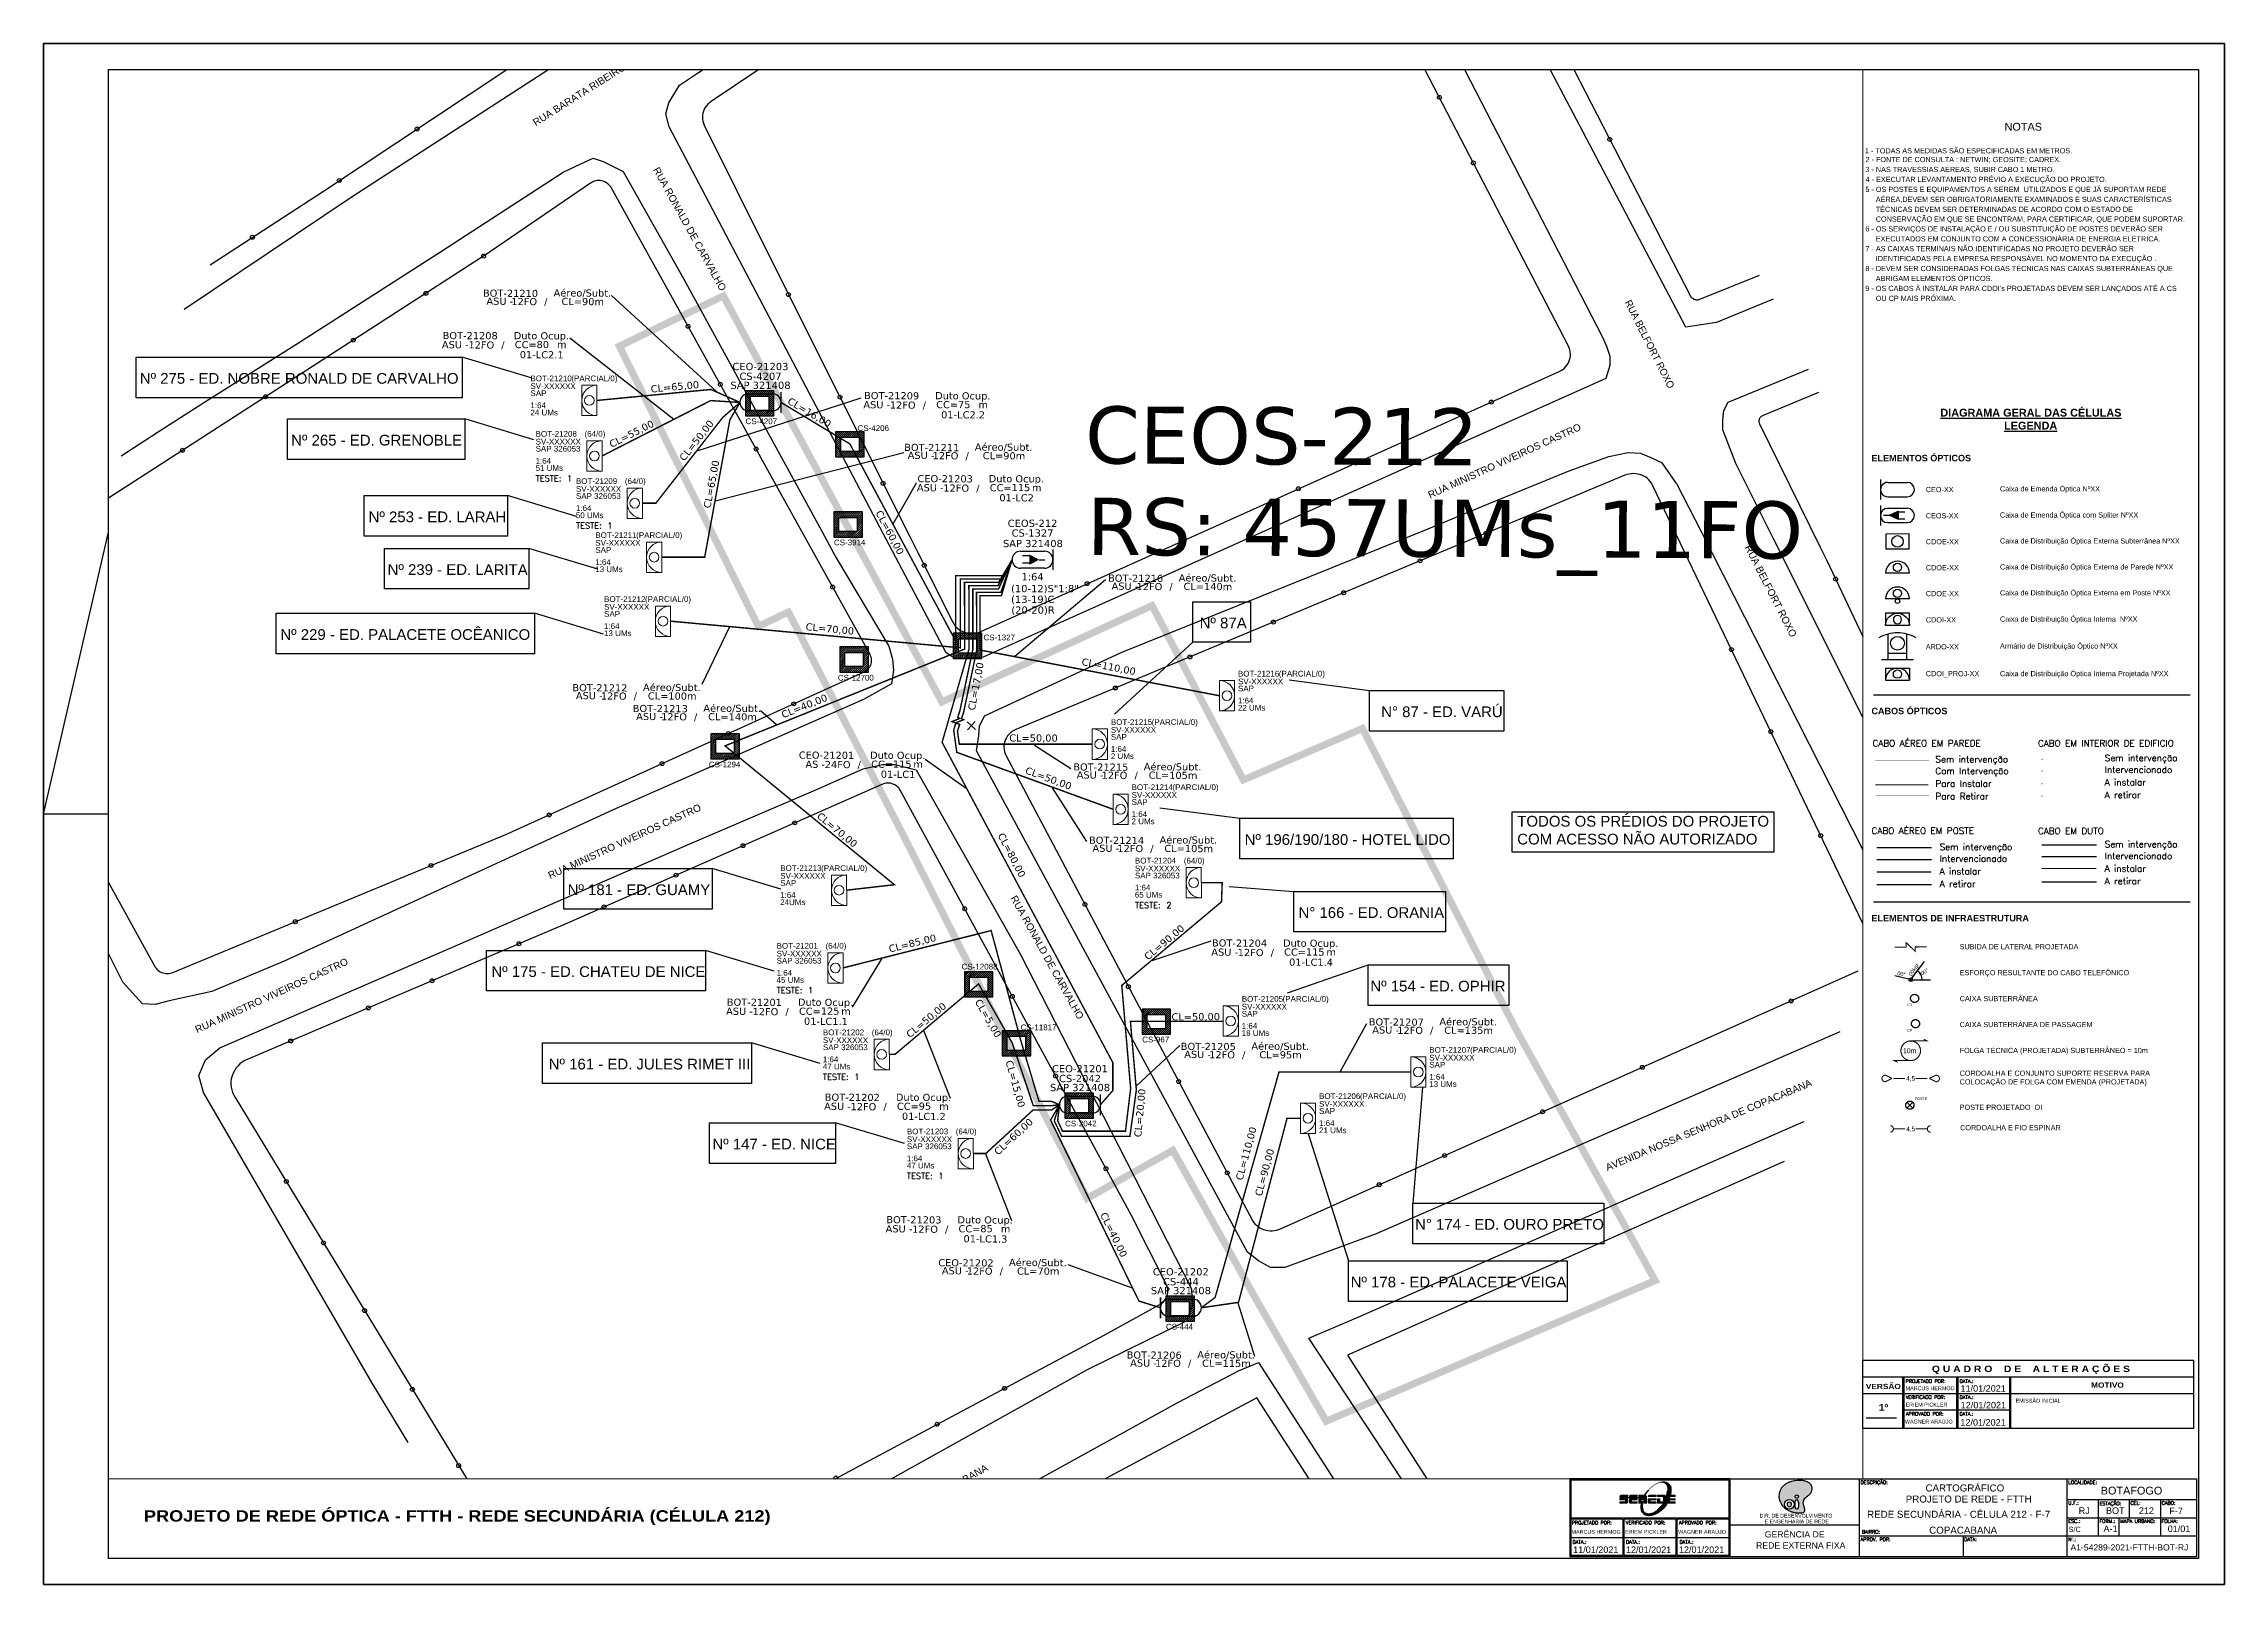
# Paper-space layout 'CT_CEOS-212' of a CAD drawing. Extents: x 0 to 841, y 0 to 594.
# The model-space entities are those that its viewports show. They can reach past a viewport. Long polylines and large blocks are cut down to what shows.
import ezdxf
from ezdxf.enums import TextEntityAlignment as Align

# ---------------------------------------------------------------- set-up
doc = ezdxf.new("R2010")
doc.units = ezdxf.units.DM
doc.header["$MEASUREMENT"] = 0
doc.header["$PDMODE"] = 33
doc.header["$PDSIZE"] = 1e-05
for name, pattern in [('DIVIDE', [1.25, 0.5, -0.25, 0, -0.25, 0, -0.25]), ('DOT', [0.25, 0, -0.25]), ('PHANTOM2', [1.25, 0.625, -0.125, 0.125, -0.125, 0.125, -0.125])]:
    doc.linetypes.add(name, pattern=pattern)
for name, color, linetype in [('10.0-Cartográfico', 252, 'Continuous'), ('10.1-Caixas Subterrâneas', 5, 'Continuous'), ('10.3-Nome das Ruas', 252, 'Continuous'), ('20.4-CEOS', 1, 'Continuous'), ('20.5-CEO', 1, 'Continuous'), ('20.8-Legenda', 1, 'Continuous'), ('30.4-Selo', 7, 'Continuous'), ('CAP a instalar', 1, 'Continuous'), ('CDO_INTERIOR', 1, 'Continuous'), ('CDO_POSTE', 1, 'Continuous'), ('celulas gpon', 7, 'Continuous'), ('CEO', 1, 'Continuous'), ('CEO1', 1, 'Continuous'), ('CEOS', 1, 'Continuous'), ('label_cabos', 7, 'Continuous'), ('Legenda', 1, 'Continuous'), ('Segmento de Logradouro Texto', 238, 'Continuous'), ('Subida Lateral', 5, 'Continuous')]:
    doc.layers.add(name, color=color, linetype=linetype)
doc.layers.add("20.0-LEGENDA DOS CDO'S", color=1, linetype='Continuous', lineweight=0)
doc.layers.add('20.1-CDO_INTERIOR', color=1, linetype='Continuous', lineweight=0)
doc.layers.add('EXTRA', color=50, linetype='Continuous', plot=False)
doc.styles.add('ADESK1', font='romans.shx')
doc.styles.add('ARIAL', font='arial.ttf')
doc.styles.add('DIGICADE', font='arial.ttf')
doc.styles.add('HMS', font='', dxfattribs={"height": 0.17})
doc.styles.add('NORMOGRAFO', font='arial.ttf')
doc.styles.add('ROMANS', font='romans.shx')
doc.styles.add('siredit', font='verdana.ttf')
doc.styles.get('HMS').set_extended_font_data('Arial Black')
doc.linetypes.add('FENCELINE1', pattern='A,0.25,-0.1,[133,ltypeshp.shx,S=0.1,R=0,X=-0.1,Y=0],-0.1,1', length=1.45)
doc.dimstyles.new('CC', dxfattribs={"dimtxt": 1, "dimasz": 2, "dimexe": 0.18, "dimexo": 0.0625, "dimgap": 0.09, "dimtad": 0, "dimdec": 0, "dimrnd": 1, "dimzin": 0, "dimdsep": 46, "dimtxsty": 'siredit', "dimblk": 'NONE', "dimcen": 0, "dimse1": 1, "dimse2": 1, "dimsd1": 1, "dimsd2": 1, "dimclrt": 7, "dimadec": 0, "dimazin": 0, "dimtfac": 1, "dimtdec": 0, "dimtofl": 0, "dimtmove": 0, "dimatfit": 3, "dimfxl": 0, "dimtolj": 1, "dimtzin": 0, "dimarcsym": 0})
doc.dimstyles.new('CL', dxfattribs={"dimtxt": 1, "dimasz": 2, "dimexe": 0.18, "dimexo": 0.0625, "dimgap": 0.09, "dimtad": 0, "dimdec": 0, "dimrnd": 1, "dimzin": 0, "dimdsep": 46, "dimtxsty": 'siredit', "dimblk": 'NONE', "dimcen": 0, "dimse1": 1, "dimse2": 1, "dimsd1": 1, "dimsd2": 1, "dimclrt": 7, "dimadec": 0, "dimazin": 0, "dimtfac": 1, "dimtdec": 0, "dimtofl": 0, "dimtmove": 0, "dimatfit": 3, "dimfxl": 0, "dimtolj": 1, "dimtzin": 0, "dimarcsym": 0})

psp = doc.layouts.new('CT_CEOS-212')

# ---------------------------------------------------------------- texts
for s, height, style, p in [('                                              NOTAS', 3, 'ARIAL', (702.64, 560.41)), ('1 - TODAS AS MEDIDAS SÃO ESPECIFICADAS EM METROS.', 2, 'ARIAL', (702.33, 551.64)), ('3 - NAS TRAVESSIAS AÉREAS, SUBIR CABO 1 METRO.', 2, 'ARIAL', (702.52, 544.44)), ('2 - FONTE DE CONSULTA : NETWIN; GEOSITE; CADREX.', 2, 'ARIAL', (702.56, 548.27)), ('5 - OS POSTES E EQUIPAMENTOS A SEREM  UTILIZADOS E QUE JÁ SUPORTAM REDE', 2, 'ARIAL', (702.52, 536.76)), ('4 - EXECUTAR LEVANTAMENTO PRÉVIO A EXECUÇÃO DO PROJETO.', 2, 'ARIAL', (702.6, 540.6)), ('     AÉREA,DEVEM SER OBRIGATORIAMENTE EXAMINADOS E SUAS CARACTERÍSTICAS', 2, 'ARIAL', (702.64, 532.92)), ('     TÉCNICAS DEVEM SER DETERMINADAS DE ACORDO COM O ESTADO DE', 2, 'ARIAL', (702.64, 529.08)), ('6 - OS SERVIÇOS DE INSTALAÇÃO E / OU SUBSTITUIÇÃO DE POSTES DEVERÃO SER', 2, 'ARIAL', (702.53, 521.54)), ('     CONSERVAÇÃO EM QUE SE ENCONTRAM, PARA CERTIFICAR, QUE PODEM SUPORTAR.', 2, 'ARIAL', (702.64, 525.31)), ('7 - AS CAIXAS TERMINAIS NÃO IDENTIFICADAS NO PROJETO DEVERÃO SER', 2, 'ARIAL', (702.51, 513.93)), ('     EXECUTADOS EM CONJUNTO COM A CONCESSIONÁRIA DE ENERGIA ELÉTRICA.', 2, 'ARIAL', (702.64, 517.7)), ('8 - DEVEM SER CONSIDERADAS FOLGAS TÉCNICAS NAS CAIXAS SUBTERRÁNEAS QUE', 2, 'ARIAL', (702.53, 506.26)), ('     ABRIGAM ELEMENTOS ÓPTICOS.', 2, 'ARIAL', (702.64, 502.42)), ('     IDENTIFICADAS PELA EMPRESA RESPONSÁVEL NO MOMENTO DA EXECUÇÃO .', 2, 'ARIAL', (702.64, 510.09)), ("9 - OS CABOS À INSTALAR PARA CDOI's PROJETADAS DEVEM SER LANÇADOS ATÉ A CS", 2, 'ARIAL', (702.52, 498.58)), ('     OU CP MAIS PRÓXIMA.', 2, 'ARIAL', (702.64, 494.74)), ('PROJETADO POR:', 1.3495, 'ROMANS', (718.06, 77.62)), ('DATA.:', 1.35, 'ROMANS', (738.85, 77.62)), ('VERIFICADO POR:', 1.3495, 'ROMANS', (718.06, 71.44)), ('DATA.:', 1.35, 'ROMANS', (738.85, 71.44)), ('APROVADO POR:', 1.3495, 'ROMANS', (718.15, 65.05)), ('DATA.:', 1.35, 'ROMANS', (738.78, 65.05)), ('DESCRIÇÃO:', 1.35, 'ROMANS', (700.66, 38.61)), ('LOCALIDADE:', 1.35, 'ROMANS', (780.77, 38.62)), ('U.F.:', 1.35, 'ROMANS', (780.77, 30.62)), ('ESTAÇÃO:', 1.35, 'ROMANS', (792.82, 30.43)), ('CEL:', 1.35, 'ROMANS', (804.77, 30.62)), ('CABO:', 1.35, 'ROMANS', (816.77, 30.62)), ('PROJETADO POR:', 1.3495, 'ROMANS', (589.3, 23.05)), ('DATA.:', 1.35, 'ROMANS', (589.59, 15.64)), ('VERIFICADO POR:', 1.3495, 'ROMANS', (610.09, 23.05)), ('DATA.:', 1.35, 'ROMANS', (610.21, 15.64)), ('APROVADO POR:', 1.3495, 'ROMANS', (630.6, 23.05)), ('DATA.:', 1.35, 'ROMANS', (630.83, 15.64)), ('GERÊNCIA DE', 2.4, 'NORMOGRAFO', (663.7, 18.04)), ('APROV. POR:', 1.35, 'ROMANS', (700.66, 16.62)), ('BAIRRO:', 1.35, 'ROMANS', (701.15, 19.55)), ('DATA:', 1.35, 'ROMANS', (740.66, 16.62)), ('ESC.:', 1.35, 'ROMANS', (780.77, 23.62)), ('Nº.:', 1.35, 'ROMANS', (780.77, 16.62)), ('S/C', 2.007, 'ARIAL', (780.91, 20.15)), ('FORM.:', 1.35, 'ROMANS', (792.77, 23.62)), ('MAPA URBANO:', 1.35, 'ROMANS', (800.77, 23.62)), ('FOLHA:', 1.35, 'ROMANS', (816.77, 23.62)), ('REDE EXTERNA FIXA', 2.4, 'NORMOGRAFO', (660.36, 13.76)), ('A1-54289-2021-FTTH-BOT-RJ', 2.3701, 'NORMOGRAFO', (781.62, 13.02))]:
    psp.add_text(s, height=height, dxfattribs=dict(style=style)).set_placement(p)
for s, height, style, p in [('Q U A D R O    D E    A L T E R A Ç Õ E S', 2.5, 'HMS', (766.36, 81.78)), ('VERSÃO', 2, 'HMS', (709.45, 75.26)), ('MOTIVO', 2, 'HMS', (795.88, 75.78)), ('1º', 2.5, 'HMS', (709.52, 66.94)), ('BOTAFOGO', 3, 'NORMOGRAFO', (805.15, 34.6)), ('DIR. DE DESENVOLVIMENTO ', 1.44, 'NORMOGRAFO', (676.05, 25.71)), ('RJ', 2.5, 'NORMOGRAFO', (786.9, 27.13)), ('BOT', 2.5, 'NORMOGRAFO', (798.9, 27.13)), ('212', 2.5, 'NORMOGRAFO', (810.9, 27.13)), ('F-7', 2.5, 'NORMOGRAFO', (822.33, 27.03)), ('E ENGENHARIA DE REDE', 1.44, 'NORMOGRAFO', (676.05, 23.5)), ('A-1', 2.5, 'NORMOGRAFO', (797.07, 20.13)), ('01/01', 2.5, 'NORMOGRAFO', (823.48, 20.13))]:
    psp.add_text(s, height=height, dxfattribs=dict(style=style)).set_placement(p, align=Align.CENTER)
at = {"style": 'NORMOGRAFO'}
for s, p in [('PROJETO DE REDE - FTTH ', (718.07, 31.51)), ('CARTOGRÁFICO', (725.7, 35.77)), ('REDE SECUNDÁRIA - CÉLULA 212 - F-7', (703.17, 25.62)), ('COPACABANA', (727.11, 19.49))]:
    psp.add_text(s, height=2.7, rotation=359.99939, dxfattribs=at).set_placement(p)
at = {"style": 'HMS'}
psp.add_text('PROJETO DE REDE ÓPTICA - FTTH - REDE SECUNDÁRIA (CÉLULA 212)', height=4.3734, dxfattribs=at).set_placement((38.66, 26.34), align=Align.MIDDLE_LEFT)
at = {"layer": '30.4-Selo', "color": 0, "style": 'NORMOGRAFO'}
for s, height, p in [('MARCUS HERMOG', 1.4934, (718, 74.8)), ('11/01/2021', 2.5, (739.21, 74.23)), ('ERIEM PICKLER', 1.4934, (718.02, 68.49)), ('12/01/2021', 2.5, (739.3, 67.81)), ('EMISSÃO INICIAL', 1.4934, (760.44, 70.01)), ('WAGNER ARAÚJO', 1.4934, (717.75, 61.95)), ('12/01/2021', 2.5, (739.16, 61.15)), ('MARCUS HERMOG', 1.4934, (589.19, 19.45)), ('ERIEM PICKLER', 1.4934, (609.87, 19.45)), ('WAGNER ARAÚJO', 1.4934, (630.31, 19.45)), ('11/01/2021', 2.5, (589.81, 12.06)), ('12/01/2021', 2.5, (610.18, 12.06)), ('12/01/2021', 2.5, (630.62, 12.06))]:
    psp.add_text(s, height=height, dxfattribs=at).set_placement(p)

msp = doc.modelspace()

# ---------------------------------------------------------------- texts
at = {"color": 0, "char_height": 15, "width": 735.75, "attachment_point": 1, "style": 'ARIAL'}
for s, insert in [('\\C3;Nº 275 - ED. NOBRE RONALD DE CARVALHO', (33738.2, -8955.5)), ('\\C3;Nº 265 - ED. GRENOBLE', (33950.2, -9042)), ('\\C3;Nº 253 - ED. LARAH', (34058.7, -9149.4)), ('\\C3;Nº 239 - ED. LARITA', (34085.3, -9223.3)), ('\\C3;Nº 229 - ED. PALACETE OCÊANICO', (33935.1, -9314.2)), ('\\C3;Nº 87A', (35222.9, -9298)), ('\\C3;N° 87 - ED. VARÚ', (35477.2, -9422.4)), ('\\C3;TODOS OS PRÉDIOS DO PROJETO \\PCOM ACESSO NÃO AUTORIZADO', (35667.8, -9575.7)), ('\\C3;Nº 196/190/180 - HOTEL LIDO', (35285.9, -9601.3)), ('\\C3;Nº 181 - ED. GUAMY', (34337.5, -9671.6)), ('\\C3;N° 166 - ED. ORANIA', (35361.4, -9703.6)), ('\\C3;Nº 175 - ED. CHATEU DE NICE', (34230.7, -9786.3)), ('\\C3;Nº 154 - ED. OPHIR', (35462, -9806.6)), ('\\C3;Nº 161 - ED. JULES RIMET III', (34311, -9915.8)), ('\\C3;Nº 147 - ED. NICE', (34540.3, -10027.8)), ('\\C3;N° 174 - ED. OURO PRETO', (35524.7, -10140.2)), ('\\C3;Nº 178 - ED. PALACETE VEIGA', (35434.4, -10221))]:
    msp.add_mtext(s, dxfattribs=dict(at, insert=insert))
at = {"layer": '10.1-Caixas Subterrâneas', "color": 30, "style": 'ARIAL'}
for s, p in [('CS-4207', (34586.8, -9027.1)), ('CS-4206', (34743.6, -9036.7)), ('CS-3914', (34710.6, -9196.8)), ('CS-1327', (34920.1, -9329.8)), ('CS-12700', (34716.1, -9386.2)), ('CS-1294', (34535.4, -9507.7)), ('CS-12088', (34889.4, -9790.8)), ('CS-11817', (34972.1, -9875.8)), ('CS-967', (35142.4, -9892.9)), ('CS-2042', (35034.4, -10010.5)), ('CS-444', (35175.7, -10295))]:
    msp.add_text(s, height=8, dxfattribs=at).set_placement(p)
at = {"layer": '10.3-Nome das Ruas'}
msp.add_text('RUA BELFORT ROXO', height=10, rotation=296.8022, dxfattribs=at).set_placement((35818, -8856.3))
at = {"layer": '20.8-Legenda', "color": 116, "style": 'siredit'}
for s, p in [('CEOS-212', (35337.9, -9043.5)), ('RS: 457UMs_11FO', (35566.6, -9172.8))]:
    msp.add_text(s, height=80, rotation=359.69, dxfattribs=at).set_placement(p, align=Align.MIDDLE_CENTER)
at = {"layer": 'celulas gpon', "style": 'siredit'}
for s, rotation, p in [('CL=65,00', 5.4419, (34454.4, -8982.9)), ('CL=16,00', 329.3641, (34644.5, -8997.6)), ('CL=55,00', 26.8425, (34399, -9060.4)), ('CL=50,00', 51.8536, (34500.9, -9079.7)), ('CL=65,00', 79.391, (34537.5, -9145.5)), ('CL=60,00', 298.1668, (34768.5, -9151.2)), ('CL=70,00', 354.4815, (34670.6, -9315.5)), ('CL=17,00', 79.2661, (34907.9, -9428.6)), ('CL=110,00', 349.2661, (35056.9, -9364.3)), ('CL=40,00', 21.8001, (34639.4, -9439.1)), ('CL=50,00', 359.8142, (34956.1, -9471.5)), ('CL=50,00', 339.7562, (34977.6, -9515.9)), ('CL=70,00', 320.5298, (34685.8, -9577.5)), ('CL=80,00', 297.3012, (34939.7, -9602.7)), ('CL=85,00', 13.9967, (34788.7, -9767.1)), ('CL=90,00', 39.9032, (35150.4, -9778.3)), ('CL=5,00', 299.7873, (34907.6, -9835.9)), ('CL=50,00', 39.9032, (34816.9, -9887.3)), ('CL=50,00', 0.3339, (35183.4, -9862.1)), ('CL=15,00', 285.6143, (34950.9, -9919.5)), ('CL=20,00', 84.8269, (35141, -10026)), ('CL=60,00', 42.655, (34940.5, -10051.5)), ('CL=110,00', 74.8627, (35282.8, -10086.8)), ('CL=90,00', 74.8627, (35309.7, -10109)), ('CL=40,00', 295.9717, (35083.2, -10133.9))]:
    msp.add_text(s, height=10, rotation=rotation, dxfattribs=at).set_placement(p)
at = {"layer": 'Segmento de Logradouro Texto', "color": 7, "linetype": 'Continuous', "style": 'DIGICADE'}
for s, rotation, p in [('RUA BARATA RIBEIRO', 32.2457, (34292.8, -8610)), ('RUA RONALD DE CARVALHO', 299.0257, (34456.8, -8670.7)), ('RUA MINISTRO VIVEIROS CASTRO', 24.4957, (35545.7, -9131.5)), ('RUA BELFORT ROXO', 297.0243, (35986.1, -9199.5)), ('RUA MINISTRO VIVEIROS CASTRO', 24.4957, (34313, -9664.3)), ('RUA RONALD DE CARVALHO', 299.0257, (34957.5, -9690.7)), ('RUA MINISTRO VIVEIROS CASTRO', 24.4957, (33818.5, -9880.1)), ('AVENIDA NOSSA SENHORA DE COPACABANA', 22.6081, (35794.2, -10073.1)), ('AVENIDA NOSSA SENHORA DE COPACABANA', 28.9969, (34655.2, -10642.7))]:
    msp.add_text(s, height=10, rotation=rotation, dxfattribs=at).set_placement(p)

# ---------------------------------------------------------------- blocks, each defined once
blk = doc.blocks.new('OI')
h = blk.add_hatch(color=40)
edge = h.paths.add_edge_path()
edge.add_spline(control_points=[(4.35, -0.67), (3.92, -0.99), (3.26, -1.5), (2.81, -2.59), (2.9, -3.5), (3.06, -4.27), (3.31, -4.85), (3.37, -5.39), (3.4, -5.88), (3.2, -6.4), (2.54, -6.61), (1.65, -6.63), (0.55, -6.67), (-0.56, -6.42), (-1.61, -6.14), (-2.77, -5.61), (-3.92, -4.77), (-4.89, -3.7), (-5.34, -2.65), (-5.6, -1.94), (-5.85, -0.96), (-5.71, 0.47), (-5.1, 2.02), (-4.14, 3.02), (-3.3, 3.61), (-2.37, 4.16), (-1.36, 4.44), (-0.56, 4.7), (0.79, 4.85), (2.24, 4.97), (3.79, 4.57), (4.67, 4.21), (5.44, 3.65), (5.76, 2.99), (6.03, 2.21), (6.01, 1.46), (5.72, 0.64), (5.31, 0.08), (4.88, -0.38), (4.51, -0.55), (4.35, -0.67)], knot_values=[0, 0, 0, 0, 1.60434, 2.417191, 3.427595, 4.282808, 4.776746, 5.304182, 5.888771, 6.258406, 6.858137, 7.79129, 8.986195, 10.124242, 11.187857, 12.242908, 13.953784, 15.414161, 16.515391, 17.349188, 17.675853, 19.552021, 21.515531, 22.568638, 23.63245, 24.621084, 25.782718, 26.745347, 27.142653, 29.870543, 31.004649, 31.921532, 32.709589, 33.801391, 34.042471, 35.192333, 35.971461, 36.628871, 37.254359, 37.836911, 37.836911, 37.836911, 37.836911], degree=3, periodic=0)
h.paths.add_polyline_path([(1.13, -0.87, -1), (-0.04, -0.87, -1)], flags=16)
edge = h.paths.add_edge_path(flags=16)
edge.add_ellipse((0.56, -3.59), major_axis=(-0.02, 1.71), ratio=0.361305, start_angle=0, end_angle=360)
h.paths.add_polyline_path([(-0.36, -3.62, -1), (-3.8, -3.62, -1)], flags=16)
edge = h.paths.add_edge_path(flags=0)
edge.add_ellipse((-2.08, -3.62), major_axis=(0, 0.885), ratio=0.758294, start_angle=0, end_angle=360)
at = {"color": 40}
for centre, radius in [((-2.08, -3.62), 1.72), ((0.54, -0.87), 0.587)]:
    blk.add_circle(centre, radius, dxfattribs=at)
blk.add_ellipse((-2.08, -3.62), major_axis=(0, 0.885), ratio=0.758294, start_param=-3.141592653589792, end_param=3.141592653589792, dxfattribs=at)
blk.add_ellipse((0.56, -3.59), major_axis=(-0.02, 1.71), ratio=0.361305, dxfattribs=at)
at = {"color": 40, "start_tangent": (-0.800898, -0.598801), "end_tangent": (-0.800898, -0.598801)}
blk.add_spline([(4.35, -0.67), (3.2, -1.78), (2.9, -2.54), (2.92, -3.55), (3.12, -4.38), (3.28, -4.85), (3.37, -5.37), (3.35, -5.95), (3.2, -6.29), (2.66, -6.55), (1.73, -6.63), (0.54, -6.62), (-0.58, -6.41), (-1.6, -6.11), (-2.56, -5.67), (-3.95, -4.67), (-4.89, -3.56), (-5.37, -2.56), (-5.64, -1.78), (-5.72, -1.46), (-5.63, 0.42), (-4.84, 2.22), (-4.13, 2.99), (-3.27, 3.62), (-2.4, 4.09), (-1.3, 4.47), (-0.37, 4.72), (0.02, 4.77), (2.75, 4.8), (3.85, 4.53), (4.69, 4.16), (5.31, 3.68), (5.85, 2.73), (5.93, 2.5), (5.94, 1.35), (5.67, 0.62), (5.29, 0.08), (4.84, -0.36), (4.35, -0.67)], degree=3, dxfattribs=at)
blk = doc.blocks.new('PDO_PRD')
at = {"color": 1}
blk.add_line((2.5, 0), (-2.5, 0), dxfattribs=at)
blk.add_circle((0, 1.19), 0.862, dxfattribs=at)
blk.add_arc((0, 0), 2.5, 0, 180, dxfattribs=at)
blk = doc.blocks.new('PDO_PST')
at = {"color": 1}
blk.add_line((2.5, 0), (-2.5, 0), dxfattribs=at)
for centre, radius in [((0, 1.19), 0.862), ((0, -0.46), 0.463)]:
    blk.add_circle(centre, radius, dxfattribs=at)
blk.add_arc((0, 0), 2.5, 0, 180, dxfattribs=at)
blk = doc.blocks.new('PDO_EDF')
at = {"color": 1}
for p, q in [((-2.5, 0), (-2.5, 2.5)), ((-2.5, 2.5), (2.5, 2.5)), ((2.5, 0), (-2.5, 0)), ((2.5, 2.5), (2.5, 0))]:
    blk.add_line(p, q, dxfattribs=at)
blk.add_circle((0, 1.19), 0.862, dxfattribs=at)
blk.add_arc((0, 0), 2.5, 0, 180, dxfattribs=at)
blk = doc.blocks.new('PDO_CVP')
at = {"color": 1}
blk.add_lwpolyline([(0, 1.62), (0, -1.62), (-4.72, -1.63), (-4.73, 1.61)], close=True, dxfattribs=at)
blk.add_circle((-2.36, -0.01), 1.21, dxfattribs=at)
blk = doc.blocks.new('A$C78986DF3')
at = {"layer": 'CEOS'}
blk.add_hatch(color=1, dxfattribs=at).paths.add_polyline_path([(0.0118, 0.23968), (0.00838, 0.23812), (0.0118, 0.23657)])
for p, q in [((0.0023, 0.1689), (0.12444, 0.1689)), ((0.0023, 0.08904), (0.12444, 0.08904))]:
    blk.add_line(p, q)
at = {"linetype": 'DOT', "ltscale": 0.1}
blk.add_line((0.06717, 0.14411), (0.08827, 0.14411), dxfattribs=at)
at = {"color": 5, "linetype": 'DOT', "ltscale": 0.1}
blk.add_line((0.06717, 0.13958), (0.08827, 0.13958), dxfattribs=at)
at = {"color": 1, "linetype": 'DOT', "ltscale": 0.1}
blk.add_line((0.06717, 0.13473), (0.08827, 0.13473), dxfattribs=at)
at = {"color": 3, "linetype": 'DOT', "ltscale": 0.1}
blk.add_line((0.06717, 0.12987), (0.08827, 0.12987), dxfattribs=at)
at = {"linetype": 'FENCELINE1', "ltscale": 0.05}
blk.add_line((0.00351, 0.10999), (0.02462, 0.10999), dxfattribs=at)
at = {"ltscale": 0.001}
blk.add_line((0.06717, 0.11107), (0.08827, 0.11107), dxfattribs=at)
at = {"color": 5, "linetype": 'FENCELINE1', "ltscale": 0.05}
blk.add_line((0.00351, 0.10546), (0.02462, 0.10546), dxfattribs=at)
at = {"color": 5, "ltscale": 0.001}
blk.add_line((0.06717, 0.10654), (0.08827, 0.10654), dxfattribs=at)
at = {"color": 3, "linetype": 'FENCELINE1', "ltscale": 0.05}
blk.add_line((0.00351, 0.09575), (0.02462, 0.09575), dxfattribs=at)
at = {"color": 3, "ltscale": 0.001}
blk.add_line((0.06717, 0.09683), (0.08827, 0.09683), dxfattribs=at)
at = {"color": 1}
for p, q in [((0.01591, 0.05924), (0.01044, 0.06051)), ((0.0161, 0.05958), (0.01712, 0.05857)), ((0.01711, 0.05958), (0.01611, 0.05857)), ((0.01732, 0.05907), (0.02421, 0.05907))]:
    blk.add_line(p, q, dxfattribs=at)
at = {"color": 1, "lineweight": -2}
blk.add_line((0.01704, 0.05964), (0.02188, 0.06604), dxfattribs=at)
at = {"color": 0, "linetype": 'DIVIDE', "ltscale": 0.05, "const_width": 0.00008}
blk.add_lwpolyline([(0.02365, 0.14357), (0.00301, 0.14357)], dxfattribs=at)
at = {"color": 5, "linetype": 'DIVIDE', "ltscale": 0.05, "const_width": 0.00008}
blk.add_lwpolyline([(0.02385, 0.13901), (0.00301, 0.13901)], dxfattribs=at)
at = {"color": 1, "linetype": 'DIVIDE', "ltscale": 0.05, "const_width": 0.0004}
blk.add_lwpolyline([(0.02345, 0.13425), (0.00301, 0.13425)], dxfattribs=at)
at = {"color": 3, "linetype": 'DIVIDE', "ltscale": 0.05, "const_width": 0.00008}
blk.add_lwpolyline([(0.0032, 0.13009), (0.02365, 0.13009)], dxfattribs=at)
at = {"color": 1, "linetype": 'Continuous', "lineweight": 40, "ltscale": 0.001, "const_width": 0.0004}
blk.add_lwpolyline([(0.06706, 0.10196), (0.08817, 0.10196)], dxfattribs=at)
at = {"color": 1, "linetype": 'FENCELINE1', "ltscale": 0.05, "const_width": 0.0005}
blk.add_lwpolyline([(0.00351, 0.10061), (0.02462, 0.10061)], dxfattribs=at)
at = {"color": 5, "linetype": 'DIVIDE', "const_width": 0.0004}
blk.add_lwpolyline([(0.02278, 0.07173), (0.01838, 0.07168), (0.01838, 0.06996), (0.01484, 0.07341), (0.01484, 0.07168), (0.01044, 0.07163)], dxfattribs=at)
at = {"color": 1, "const_width": 0.00042}
blk.add_lwpolyline([(0.01661, 0.03546, 1.000012), (0.01661, 0.0279, 0.999978)], format="xyb", close=True, dxfattribs=at)
at = {"color": 1, "const_width": 0.000394}
for points in [[(0.01661, 0.03546), (0.02291, 0.03546), (0.02165, 0.03609)], [(0.01661, 0.0279), (0.01031, 0.0279), (0.01157, 0.02727)]]:
    blk.add_lwpolyline(points, dxfattribs=at)
at = {"const_width": 0.0004}
for points in [[(0.00939, 0.021), (0.00701, 0.02221, 1.175638), (0.0069, 0.01977), (0.00939, 0.021)], [(0.02383, 0.02102), (0.02631, 0.01976, 1.175638), (0.02622, 0.0222), (0.02383, 0.02102)], [(0.0087, 0.00277, -1), (0.0087, 0.0003)], [(0.02425, 0.00278, 1), (0.02425, 0.00031)]]:
    blk.add_lwpolyline(points, format="xyb", dxfattribs=at)
for points in [[(0.00996, 0.021), (0.01446, 0.021)], [(0.01854, 0.02101), (0.02304, 0.02101)], [(0.00996, 0.00153), (0.01446, 0.00153)], [(0.01854, 0.00155), (0.02304, 0.00155)]]:
    blk.add_lwpolyline(points, dxfattribs=at)
at = {"color": 1, "linetype": 'PHANTOM2'}
for points in [[(0.0174, 0.01181), (0.01518, 0.0096)], [(0.0174, 0.0096), (0.01518, 0.01181)]]:
    blk.add_lwpolyline(points, dxfattribs=at)
at = {"color": 1}
blk.add_circle((0.01661, 0.05907), 0.000714, dxfattribs=at)
at = {"color": 5, "linetype": 'PHANTOM2'}
for centre in [(0.01811, 0.05187), (0.01846, 0.04212)]:
    blk.add_circle(centre, 0.00157, dxfattribs=at)
at = {"color": 1, "linetype": 'PHANTOM2'}
blk.add_circle((0.01629, 0.01071), 0.00157, dxfattribs=at)
at = {"color": 7, "lineweight": -2}
blk.add_arc((0.01661, 0.05908), 0.00441, 359.96377, 52.87661, dxfattribs=at)
at = {"layer": 'CDO_INTERIOR', "color": 8}
for p, q in [((0.0069, 0.1792), (0.0161, 0.1792)), ((0.0069, 0.1792), (0.0069, 0.1746)), ((0.0161, 0.1792), (0.0161, 0.1746)), ((0.0069, 0.1746), (0.0161, 0.1746))]:
    blk.add_line(p, q, dxfattribs=at)
blk.add_circle((0.0115, 0.1769), 0.00159, dxfattribs=at)
blk.add_arc((0.0115, 0.1746), 0.0046, 0.02759, 180.02759, dxfattribs=at)
at = {"layer": 'CEO', "color": 1}
for p, q in [((0.00497, 0.25191), (0.00496, 0.24417)), ((0.00773, 0.2508), (0.01527, 0.25079)), ((0.00773, 0.24527), (0.01527, 0.24527))]:
    blk.add_line(p, q, dxfattribs=at)
at = {"layer": 'CEO', "color": 1, "linetype": 'Continuous'}
for p, q in [((0.00792, 0.18502), (0.00792, 0.19235)), ((0.00792, 0.18257), (0.00792, 0.18502)), ((0.00792, 0.18502), (0.0115, 0.18502)), ((0.0115, 0.18502), (0.01509, 0.18502)), ((0.01509, 0.18502), (0.01509, 0.19235)), ((0.01509, 0.18257), (0.01509, 0.18502)), ((0.00536, 0.18257), (0.00792, 0.18257)), ((0.00792, 0.18257), (0.0115, 0.18257)), ((0.0115, 0.18257), (0.01509, 0.18257)), ((0.01509, 0.18257), (0.01765, 0.18257))]:
    blk.add_line(p, q, dxfattribs=at)
at = {"layer": 'CEO', "color": 1}
blk.add_circle((0.0115, 0.18878), 0.00267, dxfattribs=at)
for centre, start, end in [((0.00773, 0.24804), 89.95782, 269.95782), ((0.01527, 0.24803), 269.95782, 89.95782)]:
    blk.add_arc(centre, 0.00276, start, end, dxfattribs=at)
at = {"layer": 'CEO', "color": 1, "linetype": 'Continuous'}
for start, end in [(104.36291, 119.75415), (90, 104.36251), (75.63749, 90), (60.24585, 75.63709)]:
    blk.add_arc((0.0115, 0.17836), 0.01444, start, end, dxfattribs=at)
at = {"layer": 'CEOS', "color": 1}
for p, q in [((0.00496, 0.24191), (0.00497, 0.23417)), ((0.00617, 0.23811), (0.00838, 0.23812)), ((0.00772, 0.24081), (0.01526, 0.24082)), ((0.00774, 0.23528), (0.01528, 0.23529))]:
    blk.add_line(p, q, dxfattribs=at)
for points in [[(0.00838, 0.23812), (0.0118, 0.23968)], [(0.00838, 0.23812), (0.0118, 0.23657)], [(0.0118, 0.23968), (0.0118, 0.23657)], [(0.0118, 0.23946), (0.01439, 0.23947)], [(0.0118, 0.23679), (0.0144, 0.2368)]]:
    blk.add_lwpolyline(points, dxfattribs=at)
for centre, start, end in [((0.00773, 0.23804), 90.12295, 270.12295), ((0.01527, 0.23806), 270.12295, 90.12295)]:
    blk.add_arc(centre, 0.00276, start, end, dxfattribs=at)
at = {"layer": 'CDO_INTERIOR', "color": 1, "xscale": -0.0018431999999997, "yscale": 0.0018431999999997, "zscale": 0.0018431999999997}
blk.add_blockref('PDO_EDF', (0.0115, 0.19573), dxfattribs=at)
at = {"layer": 'CDO_POSTE', "color": 1, "xscale": 0.0018431999999997, "yscale": 0.0018431999999997, "zscale": 0.0018431999999997}
for name, p in [('PDO_PRD', (0.0115, 0.21585)), ('PDO_PST', (0.0115, 0.20585))]:
    blk.add_blockref(name, p, dxfattribs=at)
at = {"layer": 'CEO1', "color": 1, "xscale": 0.0018431999999997, "yscale": 0.0018431999999997, "zscale": 0.0018431999999997}
blk.add_blockref('PDO_CVP', (0.01586, 0.22806), dxfattribs=at)
at = {"color": 7, "lineweight": -2, "style": 'NORMOGRAFO'}
for s, rotation, p in [('00°', 348.19171, (0.01135, 0.0609, 0.10822)), ('00kgf', 52.99999, (0.01684, 0.06038, 0.10822)), ('00°', 32.49215, (0.02103, 0.06067, 0.10822))]:
    blk.add_text(s, height=0.0015, rotation=rotation, dxfattribs=at).set_placement(p)
at = {"color": 5, "style": 'ARIAL'}
for s, p in [('CS', (0.01526, 0.04902)), ('CP', (0.01526, 0.03902))]:
    blk.add_text(s, height=0.001, dxfattribs=at).set_placement(p)
at = {"color": 1}
blk.add_text('10m', height=0.00189, dxfattribs=at).set_placement((0.01364, 0.03074))
at = {"style": 'ARIAL'}
for p in [(0.01661, 0.021), (0.01661, 0.00154)]:
    blk.add_text('4,5', height=0.0018, dxfattribs=at).set_placement(p, align=Align.MIDDLE_CENTER)
at = {"color": 1, "style": 'ARIAL'}
blk.add_text('POSTE', height=0.001, dxfattribs=at).set_placement((0.01825, 0.01272))
at = {"linetype": 'ByBlock', "style": 'ARIAL'}
for s, insert, char_height, width, attachment_point in [('\\pi0.02693;{\\fArial|b1|i0|c0|p34;\\H1.5x;\\LDIAGRAMA GERAL DAS CÉLULAS\\P\\pi0.051524;LEGENDA}', (0.00111, 0.27919), 0.002, 0.1232013, 1), ('{\\fArial|b1|i0|c0|p34;ELEMENTOS ÓPTICOS}', (0.00147, 0.26142), 0.0025, 0.1232013, 1), ('CEO-XX', (0.02244, 0.24803), 0.002, 0.0732268, 4), ('Caixa de Emenda Óptica NºXX', (0.05103, 0.24803), 0.002, 0.0732268, 4), ('CEOS-XX', (0.02244, 0.23795), 0.002, 0.0732268, 4), ('Caixa de Emenda Óptica com Spliter NºXX', (0.05103, 0.23795), 0.002, 0.0732268, 4), ('CDOE-XX', (0.02244, 0.22794), 0.002, 0.086699, 4), ('Caixa de Distribuição Óptica Externa Subterrânea NºXX', (0.05103, 0.22794), 0.002, 0.086699, 4), ('CDOE-XX', (0.02244, 0.21792), 0.002, 0.0806851, 4), ('Caixa de Distribuição Óptica Externa de Parede NºXX', (0.05103, 0.21792), 0.002, 0.0806851, 4), ('CDOE-XX', (0.02244, 0.20792), 0.002, 0.0732268, 4), ('Caixa de Distribuição Óptica Externa em Poste NºXX', (0.05103, 0.20792), 0.002, 0.0732268, 4), ('CDOI-XX', (0.02244, 0.19781), 0.002, 0.0732268, 4), ('Caixa de Distribuição Óptica Interna  NºXX', (0.05103, 0.19781), 0.002, 0.0732268, 4), ('ARDO-XX', (0.02244, 0.18743), 0.002, 0.0732268, 4), ('Armário de Distribuição Óptico NºXX', (0.05103, 0.18743), 0.002, 0.0732268, 4), ('CDOI_PROJ-XX', (0.02244, 0.17679), 0.002, 0.0793824, 4), ('Caixa de Distribuição Óptica Interna Projetada NºXX', (0.05103, 0.17679), 0.002, 0.0793824, 4), ('{\\fArial|b1|i0|c0|p34;CABOS ÓPTICOS}', (0.00147, 0.16392), 0.0025, 0.1232013, 1), ('\\pxql;{\\fArial|b1|i0|c0|p34;ELEMENTOS DE INFRAESTRUTURA}', (0.00147, 0.08406), 0.0025, 0.1232013, 1), ('SUBIDA DE LATERAL PROJETADA', (0.03549, 0.0728), 0.002, 0.0732268, 1), ('ESFORÇO RESULTANTE DO CABO TELEFÔNICO ', (0.03549, 0.0628), 0.002, 0.0732268, 1), ('CAIXA SUBTERRÂNEA', (0.03549, 0.0528), 0.002, 0.0732268, 1), ('CAIXA SUBTERRÂNEA DE PASSAGEM', (0.03549, 0.0428), 0.002, 0.0732268, 1), ('FOLGA TÉCNICA (PROJETADA) SUBTERRÂNEO = 10m', (0.03549, 0.0328), 0.002, 0.0919522, 1), ('CORDOALHA E CONJUNTO SUPORTE RESERVA PARA\\PCOLOCAÇÃO DE FOLGA COM EMENDA (PROJETADA)', (0.03549, 0.02403), 0.002, 0.0919522, 1), ('POSTE PROJETADO  OI', (0.03549, 0.0109), 0.002, 0.0732268, 1), ('CORDOALHA E FIO ESPINAR', (0.03567, 0.00303), 0.002, 0.0919522, 1)]:
    blk.add_mtext(s, dxfattribs=dict(at, insert=insert, char_height=char_height, width=width, attachment_point=attachment_point))
at = {"char_height": 0.002489, "attachment_point": 1, "style": 'ADESK1'}
for s, insert, width in [('CABO AÉREO EM PAREDE', (0.0019, 0.15149), 0.0551807), ('CABO EM INTERIOR DE EDIFICIO', (0.06569, 0.15146), 0.0653294), ('Sem intervenção', (0.02613, 0.14532), 0.0551807), ('Sem intervenção', (0.09142, 0.1458), 0.0551807), ('Com Intervenção', (0.02613, 0.14079), 0.0551807), ('Para Instalar', (0.02613, 0.13593), 0.0551807), ('A instalar', (0.09142, 0.13642), 0.0551807), ('Intervencionado', (0.09142, 0.14127), 0.0551807), ('Para Retirar', (0.02613, 0.13108), 0.0551807), ('A retirar', (0.09142, 0.13156), 0.0551807), ('CABO AÉREO EM POSTE', (0.00153, 0.11774), 0.0551807), ('Sem intervenção', (0.02777, 0.11152), 0.0551807), ('CABO EM DUTO', (0.06569, 0.11768), 0.0551807), ('Sem intervenção', (0.09142, 0.11258), 0.0551807), ('A instalar', (0.02777, 0.10213), 0.0551807), ('Intervencionado', (0.02777, 0.10699), 0.0551807), ('A instalar', (0.09142, 0.1032), 0.0551807), ('Intervencionado', (0.09142, 0.10805), 0.0551807), ('A retirar', (0.02777, 0.09728), 0.0551807), ('A retirar', (0.09142, 0.09834), 0.0551807)]:
    blk.add_mtext(s, dxfattribs=dict(at, insert=insert, width=width))
blk = doc.blocks.new('DV')
at = {"linetype": 'Continuous'}
blk.add_circle((0, 0), 0.00000275, dxfattribs=at)
blk = doc.blocks.new('CDOI_CT_ESQ')
at = {"layer": '20.1-CDO_INTERIOR', "color": 8, "lineweight": 18}
blk.add_lwpolyline([(-2.12, -2.13), (-2.12, 2.12), (0, 2.12), (0.01, -2.13)], close=True, dxfattribs=at)
blk.add_circle((-1.06, 0), 0.68, dxfattribs=at)
blk.add_arc((0.01, 0), 2.13, 90.0276, 270.0276, dxfattribs=at)
at = {"layer": "20.0-LEGENDA DOS CDO'S", "color": 8, "style": 'ARIAL'}
for tag, p in [('CDO_N', (-9.3, 2.69)), ('SAP', (-9.3, 0.61)), ('SURVEY', (-9.3, 1.6)), ('1:XX', (-9.31, -1.08)), ('UMS', (-9.31, -2.09))]:
    blk.add_attdef(tag, p, '', height=0.8, rotation=359.9724, dxfattribs=at)
blk.add_attdef('FIBRAS_UTILIZADAS', text='', height=0.8, rotation=359.9724, dxfattribs=at).set_placement((-1.59, 2.69), align=Align.CENTER)
blk = doc.blocks.new('CDOI_CT_DRT')
at = {"layer": '20.1-CDO_INTERIOR', "color": 8, "lineweight": 18}
blk.add_lwpolyline([(2.13, -2.13), (2.13, 2.12), (0, 2.12), (0, -2.13)], close=True, dxfattribs=at)
blk.add_circle((1.06, 0), 0.68, dxfattribs=at)
blk.add_arc((0, 0), 2.13, 269.9724, 89.9724, dxfattribs=at)
at = {"layer": "20.0-LEGENDA DOS CDO'S", "color": 8, "style": 'ARIAL'}
for tag, p in [('CDO_N', (2.61, 2.69)), ('SURVEY', (2.61, 1.6)), ('SAP', (2.61, 0.61)), ('1:XX', (2.6, -1.08)), ('UMS', (2.6, -2.09))]:
    blk.add_attdef(tag, p, '', height=0.8, rotation=359.9724, dxfattribs=at)
blk.add_attdef('FIBRAS_UTILIZADAS', text='', height=0.8, rotation=359.9724, dxfattribs=at).set_placement((10.32, 2.69), align=Align.CENTER)
blk = doc.blocks.new('Inst CDOI-64')
at = {"layer": '20.1-CDO_INTERIOR', "color": 1, "lineweight": 18}
blk.add_lwpolyline([(-2.12, -2.13), (-2.12, 2.12), (0, 2.12), (0.01, -2.13)], close=True, dxfattribs=at)
blk.add_circle((-1.06, 0), 0.68, dxfattribs=at)
blk.add_arc((0.01, 0), 2.13, 90.0276, 270.0276, dxfattribs=at)
at = {"layer": "20.0-LEGENDA DOS CDO'S", "style": 'ARIAL'}
for tag, p, rotation in [('FID', (-9.3, 2.69), 0.118), ('SAP', (-9.3, 0.61), 359.9724), ('SURVEY', (-9.3, 1.6), 359.9724), ('1:XX', (-9.31, -1.08), 359.9724), ('UMS', (-9.31, -2.09), 359.9724)]:
    blk.add_attdef(tag, p, '', height=0.8, rotation=rotation, dxfattribs=at)
at = {"layer": "20.0-LEGENDA DOS CDO'S"}
for tag, p, style, flags in [('ID_ATIVIDADE', (-9.3, 3.78), 'ARIAL', 3), ('FATOR', (-1.5, 3.78), 'ARIAL', 1), ('QTDE', (-9.18, -3.66), 'DIGICADE', 3)]:
    blk.add_attdef(tag, p, '', height=0.8, rotation=0.118, dxfattribs=dict(at, style=style, flags=flags))
at = {"layer": "20.0-LEGENDA DOS CDO'S", "style": 'ARIAL'}
blk.add_attdef('FIBRAS_UTILIZADAS', text='', height=0.8, rotation=359.9724, dxfattribs=at).set_placement((-0.99, 2.69), align=Align.CENTER)
blk = doc.blocks.new('Teste  FTTH')
at = {"color": 0, "lineweight": 0, "style": 'ROMANS'}
for tag, p in [('TESTE', (-2.3, -0.29)), ('QTDE', (0.21, -0.29))]:
    blk.add_attdef(tag, p, '', height=0.48, dxfattribs=at)
for tag, p, flags in [('FID', (-2.23, -1.25), 1), ('FATOR', (-2.23, -2.03), 3), ('ID_ATIVIDADE', (-2.23, -2.72), 3)]:
    blk.add_attdef(tag, p, '', height=0.48, dxfattribs=dict(at, flags=flags))
blk = doc.blocks.new('*X32')
at = {"color": 0, "linetype": 'Continuous'}
for p, q in [((-1.25, 0.34099), (-0.49099, 1.1)), ((-1.25, 0.517767), (-0.667767, 1.1)), ((-1.25, 0.694544), (-0.844544, 1.1)), ((-1.25, 0.87132), (-1.02132, 1.1)), ((-1.25, 1.048097), (-1.198097, 1.1)), ((-1.25, 0.164214), (-0.8035, 0.610714)), ((-1.25, -0.012563), (-0.8035, 0.433937)), ((-1.25, -0.18934), (-0.8035, 0.25716)), ((-1.25, -0.366117), (-0.8035, 0.080383)), ((-0.789214, 0.625), (-0.314214, 1.1)), ((-0.612437, 0.625), (-0.137437, 1.1)), ((-0.43566, 0.625), (0.03934, 1.1)), ((-0.258883, 0.625), (0.216117, 1.1)), ((-0.082107, 0.625), (0.392893, 1.1)), ((0.09467, 0.625), (0.56967, 1.1)), ((0.271447, 0.625), (0.746447, 1.1)), ((0.448223, 0.625), (0.923223, 1.1)), ((0.625, 0.625), (1.1, 1.1)), ((0.801777, 0.625), (1.25, 1.073223)), ((0.8035, 0.449947), (1.25, 0.896447)), ((0.8035, 0.27317), (1.25, 0.71967)), ((0.8035, 0.096393), (1.25, 0.542893)), ((0.8035, -0.080383), (1.25, 0.366117)), ((0.8035, -0.25716), (1.25, 0.18934)), ((0.8035, -0.433937), (1.25, 0.012563)), ((-1.25, -0.542893), (-0.8035, -0.096393)), ((-1.25, -0.71967), (-0.8035, -0.27317)), ((-1.25, -0.896447), (-0.8035, -0.449947)), ((-1.25, -1.073223), (-0.801777, -0.625)), ((-1.1, -1.1), (-0.625, -0.625)), ((-0.923223, -1.1), (-0.448223, -0.625)), ((-0.746447, -1.1), (-0.271447, -0.625)), ((-0.56967, -1.1), (-0.09467, -0.625)), ((-0.392893, -1.1), (0.082107, -0.625)), ((-0.216117, -1.1), (0.258883, -0.625)), ((-0.03934, -1.1), (0.43566, -0.625)), ((0.137437, -1.1), (0.612437, -0.625)), ((0.314214, -1.1), (0.789214, -0.625)), ((0.49099, -1.1), (1.25, -0.34099)), ((0.667767, -1.1), (1.25, -0.517767)), ((0.8035, -0.610714), (1.25, -0.164214)), ((0.844544, -1.1), (1.25, -0.694544)), ((1.02132, -1.1), (1.25, -0.87132)), ((1.198097, -1.1), (1.25, -1.048097))]:
    blk.add_line(p, q, dxfattribs=at)
blk = doc.blocks.new('MANHOLE_MQ')
at = {"color": 0, "linetype": 'Continuous'}
for p, q in [((0.00000623, 0.00000569), (-0.00000627, 0.00000569)), ((-0.00000627, 0.00000569), (-0.00000627, -0.00000531)), ((-0.00000404, 0.00000331), (0.00000399, 0.00000331)), ((-0.00000404, -0.00000294), (-0.00000404, 0.00000331)), ((0.00000399, 0.00000331), (0.00000399, -0.00000294)), ((0.00000623, -0.00000531), (0.00000623, 0.00000569)), ((-0.00000627, -0.00000531), (0.00000623, -0.00000531)), ((0.00000399, -0.00000294), (-0.00000404, -0.00000294)), ((0.00000399, -0.00000294), (0.00000399, -0.00000294))]:
    blk.add_line(p, q, dxfattribs=at)
at = {"color": 0, "linetype": 'Continuous', "xscale": 5e-06, "yscale": 5e-06, "zscale": 1e-05}
blk.add_blockref('*X32', (-0.00000002, 0.00000019), dxfattribs=at)
blk = doc.blocks.new('_None')
blk = doc.blocks.new('*U244')
at = {"layer": '20.5-CEO'}
for p, q in [((-1.56, 1.26), (1.8, 1.26)), ((1.8, -1.13), (-1.56, -1.13))]:
    blk.add_line(p, q, dxfattribs=at)
blk.add_lwpolyline([(3, -1.38), (3, 1.51)], dxfattribs=at)
for centre, start, end in [((-1.56, 0.07), 90, 270), ((1.8, 0.07), 270, 90)]:
    blk.add_arc(centre, 1.2, start, end, dxfattribs=at)
at = {"layer": '20.5-CEO', "color": 7, "style": 'siredit'}
for tag, p in [('LOCAL', (0.12, 4.23)), ('FID', (0.11, 5.61)), ('SAP', (0.12, 2.97)), ('FIBRAS_RESERVA', (0.12, -1.94))]:
    blk.add_attdef(tag, text='', height=1.01, dxfattribs=at).set_placement(p, align=Align.TOP_CENTER)
at = {"layer": '20.5-CEO', "color": 7, "style": 'siredit', "flags": 3}
blk.add_attdef('QTDE', (-4.88, -7.06), '', height=1.01, dxfattribs=at)
at = {"layer": '20.5-CEO', "color": 7, "style": 'siredit'}
for tag, flags, p in [('ID_ATIVIDADE', 3, (0.11, -3.51)), ('FATOR', 1, (0.11, -4.82))]:
    blk.add_attdef(tag, text='', height=1.01, dxfattribs=dict(at, flags=flags)).set_placement(p, align=Align.TOP_CENTER)
blk = doc.blocks.new('*U246')
at = {"layer": '20.5-CEO'}
for p, q in [((-1.56, 1.26), (1.8, 1.26)), ((1.8, -1.13), (-1.56, -1.13))]:
    blk.add_line(p, q, dxfattribs=at)
blk.add_lwpolyline([(-2.75, 1.51), (-2.75, -1.38)], dxfattribs=at)
for centre, start, end in [((-1.56, 0.07), 90, 270), ((1.8, 0.07), 270, 90)]:
    blk.add_arc(centre, 1.2, start, end, dxfattribs=at)
at = {"layer": '20.5-CEO', "color": 7, "style": 'siredit'}
for tag, p in [('LOCAL', (0.12, 4.23)), ('FID', (0.11, 5.61)), ('SAP', (0.12, 2.97)), ('FIBRAS_RESERVA', (0.12, -1.94))]:
    blk.add_attdef(tag, text='', height=1.01, dxfattribs=at).set_placement(p, align=Align.TOP_CENTER)
at = {"layer": '20.5-CEO', "color": 7, "style": 'siredit', "flags": 3}
blk.add_attdef('QTDE', (-4.88, -7.06), '', height=1.01, dxfattribs=at)
at = {"layer": '20.5-CEO', "color": 7, "style": 'siredit'}
for tag, flags, p in [('ID_ATIVIDADE', 3, (0.11, -3.51)), ('FATOR', 1, (0.11, -4.82))]:
    blk.add_attdef(tag, text='', height=1.01, dxfattribs=dict(at, flags=flags)).set_placement(p, align=Align.TOP_CENTER)
blk = doc.blocks.new('Inst CB DT OCUP CFOA-SM-ASU-120-S-12')
at = {"layer": 'label_cabos', "color": 0, "style": 'siredit'}
for tag, flags, p in [('ID_ATIVIDADE', 3, (1.31, 2.67)), ('FATOR', 1, (11.56, 2.55))]:
    blk.add_attdef(tag, text='', height=1, rotation=359.69, dxfattribs=dict(at, flags=flags)).set_placement(p, align=Align.MIDDLE_CENTER)
for tag, p in [('TIPO_CABO', (1.26, 0)), ('DESTINO_CABO', (3.13, 1.26)), ('CABO', (4.69, -0.05)), ('/', (7.71, -0.05)), ('LANCE', (10.91, 0)), ('TIPO_CABO', (13.11, 1.24)), ('UND', (15.96, 0)), ('FID', (13.15, -1.41))]:
    blk.add_attdef(tag, text='', height=1, rotation=359.69, dxfattribs=at).set_placement(p, align=Align.MIDDLE_CENTER)
blk.add_attdef('QTDE', (12.43, -0.47), '', height=1, rotation=359.69, dxfattribs=at)
blk = doc.blocks.new('Inst CB DT OCUP CFOA-SM-AS-80-TS-24')
at = {"layer": 'label_cabos', "color": 0, "style": 'siredit'}
for tag, flags, p in [('ID_ATIVIDADE', 3, (1.31, 2.67)), ('FATOR', 1, (11.56, 2.55))]:
    blk.add_attdef(tag, text='', height=1, rotation=359.69, dxfattribs=dict(at, flags=flags)).set_placement(p, align=Align.MIDDLE_CENTER)
for tag, p in [('TIPO_CABO', (1.76, 0)), ('DESTINO_CABO', (3.13, 1.26)), ('CABO', (4.69, -0.05)), ('/', (7.71, -0.05)), ('LANCE', (10.91, 0)), ('TIPO_CABO', (13.11, 1.24)), ('UND', (15.96, 0)), ('FID', (13.15, -1.41))]:
    blk.add_attdef(tag, text='', height=1, rotation=359.69, dxfattribs=at).set_placement(p, align=Align.MIDDLE_CENTER)
blk.add_attdef('QTDE', (12.43, -0.47), '', height=1, rotation=359.69, dxfattribs=at)
blk = doc.blocks.new('LEGENDA DOS CABOS')
at = {"layer": 'EXTRA', "style": 'siredit'}
for tag, p in [('ID', (4.6, 0.97)), ('XX', (9.03, 0.97))]:
    blk.add_attdef(tag, text='', height=0.48, rotation=359.69, dxfattribs=at).set_placement(p, align=Align.MIDDLE_CENTER)
at = {"layer": 'Legenda', "color": 7, "style": 'siredit'}
for tag, p in [('TIPO_CABO', (1.31, 0)), ('CABO', (4.69, -0.05)), ('/', (6.81, -0.05)), ('METROS', (10.03, -0.05))]:
    blk.add_attdef(tag, text='', height=0.8, rotation=359.69, dxfattribs=at).set_placement(p, align=Align.MIDDLE_CENTER)
blk = doc.blocks.new('*U248')
at = {"layer": '20.4-CEOS', "color": 7, "style": 'siredit'}
for tag, p in [('FIBRAS_SPLITTER', (0, 0)), ('FIBRAS_TOP_C', (0, -4.13)), ('RESERVA_FINAIS', (0, -5.46))]:
    blk.add_attdef(tag, p, '', height=1.01, dxfattribs=at)
for tag, p, flags in [('ID_ATIVIDADE', (0, -6.77), 3), ('QTDE', (0, -9.4), 1), ('FATOR', (0, -8.09), 1), ('FID', (0, -10.71), 1)]:
    blk.add_attdef(tag, p, '', height=1.01, dxfattribs=dict(at, flags=flags))
blk = doc.blocks.new('*U249')
at = {"layer": '20.4-CEOS'}
for p, q in [((-4.54, 1.19), (-1.19, 1.19)), ((-1.19, -1.19), (-4.54, -1.19))]:
    blk.add_line(p, q, dxfattribs=at)
for points in [[(-3.26, 0.52), (-4.27, 0.52)], [(-1.94, 0), (-1.14, 0)], [(0, 1.44), (0, -1.43)], [(-3.26, -0.47), (-4.27, -0.47)]]:
    blk.add_lwpolyline(points, dxfattribs=at)
blk.add_lwpolyline([(-1.94, 0, 0, 1.47, 0), (-3.32, 0, 1.47, 1.47, 0)], format="xyseb", dxfattribs=at)
for centre, start, end in [((-4.54, 0), 90, 270), ((-1.19, 0), 270, 90)]:
    blk.add_arc(centre, 1.19, start, end, dxfattribs=at)
at = {"layer": '20.4-CEOS', "color": 7, "style": 'siredit'}
for tag, p in [('LOCAL', (-2.86, 4.24)), ('FID', (-2.86, 5.6)), ('SAP', (-2.81, 2.77)), ('RACIO_SPLITAGEM', (-2.86, -1.88))]:
    blk.add_attdef(tag, text='', height=1.01, dxfattribs=at).set_placement(p, align=Align.TOP_CENTER)
for tag, flags, p in [('ID_ATIVIDADE', 3, (-2.86, -3.58)), ('FATOR', 1, (-2.86, -4.89))]:
    blk.add_attdef(tag, text='', height=1.01, dxfattribs=dict(at, flags=flags)).set_placement(p, align=Align.TOP_CENTER)
at = {"layer": '20.4-CEOS', "color": 7, "style": 'siredit', "flags": 3}
blk.add_attdef('QTDE', (-4.97, -7.12), '', height=1.01, dxfattribs=at)

# ---------------------------------------------------------------- linework, layer by layer
at = {"color": 1}
for p, q in [((34897.3, -9444.1), (34908.9, -9454.9)), ((34908.5, -9443.7), (34897.7, -9455.3))]:
    msp.add_line(p, q, dxfattribs=at)
at = {"color": 3}
for points in [[(33733.2, -8933.3), (34189.9, -8933.3), (34189.9, -8990.1), (33733.2, -8990.1)], [(33945.1, -9019.8), (34193.7, -9019.8), (34193.7, -9076.6), (33945.1, -9076.6)], [(34052.5, -9127.2), (34253.4, -9127.2), (34253.4, -9184), (34052.5, -9184)], [(34081, -9201.1), (34283.3, -9201.1), (34283.3, -9257.9), (34081, -9257.9)], [(35213.3, -9275.8), (35294, -9275.8), (35294, -9332.6), (35213.3, -9332.6)], [(33929.4, -9292), (34291.3, -9292), (34291.3, -9348.8), (33929.4, -9348.8)], [(35460.8, -9400.2), (35649.1, -9400.2), (35649.1, -9457), (35460.8, -9457)], [(35279.2, -9579.1), (35578.2, -9579.1), (35578.2, -9635.9), (35279.2, -9635.9)], [(35660.5, -9569.9), (36027.4, -9569.9), (36027.4, -9626.7), (35660.5, -9626.7)], [(34332.1, -9649.4), (34539.9, -9649.4), (34539.9, -9706.2), (34332.1, -9706.2)], [(35354.7, -9681.4), (35567.4, -9681.4), (35567.4, -9738.2), (35354.7, -9738.2)], [(34223.8, -9764), (34530.5, -9764), (34530.5, -9820.8), (34223.8, -9820.8)], [(35459, -9784.4), (35656, -9784.4), (35656, -9841.2), (35459, -9841.2)], [(34302.2, -9893.6), (34594.9, -9893.6), (34594.9, -9950.4), (34302.2, -9950.4)], [(34536.2, -10005.6), (34712.8, -10005.6), (34712.8, -10062.4), (34536.2, -10062.4)], [(35521.7, -10118), (35789.1, -10118), (35789.1, -10174.8), (35521.7, -10174.8)], [(35431.4, -10198.8), (35737.6, -10198.8), (35737.6, -10255.6), (35431.4, -10255.6)]]:
    msp.add_lwpolyline(points, close=True, dxfattribs=at)
at = {"color": 8}
for points in [[(35167.8, -10250.1), (35167.8, -10278.9)], [(35179.8, -10252.5), (35213.7, -10252.6)], [(35179.8, -10276.5), (35213.3, -10276.5)]]:
    msp.add_lwpolyline(points, dxfattribs=at)
for centre, start, end in [((35179.8, -10264.5), 89.9874, 270.0003), ((35213.4, -10264.5), 269.6848, 91.416)]:
    msp.add_arc(centre, 12, start, end, dxfattribs=at)
msp.add_point((35026.5, -9980.1))
at = {"layer": '10.0-Cartográfico'}
for points in [[(34806, -8205.4), (34551, -8375.2), (34035.7, -8708.9), (33800.5, -8866.6)], [(33836.6, -8804), (33995.3, -8700.7), (34609, -8294.7), (34730.5, -8214.3)], [(34519.6, -8535.7), (35019.7, -8204.6)], [(35087.2, -8211.9), (34869.6, -8353.7), (34538.5, -8575.1), (34536.1, -8576.9), (34533.9, -8578.9), (34531.9, -8581.1), (34530.3, -8583.5), (34528.9, -8586), (34527.8, -8588.7), (34527, -8591.4), (34526.5, -8594.2), (34526.3, -8597), (34526.4, -8599.8), (34527, -8602.6), (34527.7, -8605.4), (34529, -8608.3)], [(35247.2, -9168.8), (35725.8, -8953.9), (35728.5, -8952.5), (35731, -8950.9), (35733.3, -8949), (35735.4, -8947), (35737.3, -8944.7), (35738.9, -8942.3), (35740.1, -8939.7), (35741.2, -8937), (35741.9, -8934.3), (35742.3, -8931.5), (35742.3, -8928.6), (35742.1, -8925.8), (35741.5, -8923), (35740.5, -8920.3), (35739.4, -8917.8), (35421.4, -8304.8)], [(35495.7, -8339.8), (35787.2, -8905.1), (35792.9, -8917.9), (35797.3, -8932.1), (35797.5, -8945.1), (35792.1, -8963.2), (35328.3, -9170.6)], [(36026.4, -8851.9), (35946.7, -8884.6), (35903.8, -8891.5), (35670.7, -8448.1)], [(35727.2, -8492.3), (35910.6, -8847.7), (35911.1, -8848.6), (35911.7, -8849.4), (35912.4, -8850.1), (35913.1, -8850.8), (35914, -8851.3), (35914.8, -8851.9), (35915.8, -8852.2), (35916.7, -8852.6), (35917.7, -8852.7), (35918.7, -8852.9), (35919.8, -8852.9), (35920.7, -8852.9), (35921.7, -8852.7), (35922.7, -8852.4), (35923.4, -8852.1), (36007, -8818.3)], [(34779.6, -9180.3), (34479.8, -8610.7), (34475.3, -8592.6), (34479.3, -8577), (34494.4, -8552.3), (34519.6, -8535.7)], [(34529, -8608.3), (34619.7, -8791.5), (34816.4, -9183.7)], [(33771.9, -9032.9), (33830.1, -8995.4), (33960.7, -8913.3), (34159.4, -8786), (34331.3, -8674.4), (34356, -8662.6), (34373.5, -8654.7), (34387.1, -8659.3), (34415.2, -8673.4), (34500.2, -8824.1), (34690.7, -9171.9)], [(34661, -9169.2), (34398.4, -8695.8), (34397.9, -8694.9), (34396.7, -8693.3), (34395.4, -8691.9), (34394, -8690.5), (34392.4, -8689.4), (34390.7, -8688.3), (34388.9, -8687.5), (34386.9, -8686.8), (34384.9, -8686.3), (34383, -8686.1), (34380.9, -8686), (34378.9, -8686.1), (34376.8, -8686.4), (34374.9, -8687), (34373, -8687.6), (34371.2, -8688.5), (34369.5, -8689.6), (34229.5, -8785.4), (34229.1, -8785.8), (33826.1, -9045.6)], [(35974.1, -9082.3), (35955.8, -9034.9), (35955.6, -9021.6), (35957, -9008.2), (35963.3, -8996.2), (36075.6, -8950)], [(36089.8, -8982.7), (36012.1, -9014.8), (36011.2, -9015.3), (36010.3, -9015.7), (36009.5, -9016.4), (36008.9, -9017), (36008.2, -9017.7), (36007.6, -9018.6), (36007.1, -9019.4), (36006.8, -9020.3), (36006.6, -9021.2), (36006.4, -9022.1), (36006.3, -9023.1), (36006.4, -9024), (36006.5, -9025), (36006.8, -9025.9), (36007.2, -9026.8)], [(33712.1, -9071.4), (33771.9, -9032.9)], [(36007.2, -9026.8), (36091.8, -9198.3)], [(33826.1, -9045.6), (33694, -9130.7)], [(35618.2, -9142.6), (35740.6, -9092.4), (35795.9, -9072.3), (35823, -9066.7), (35840.3, -9067.8), (35854.7, -9073.6), (35870.6, -9081.4)], [(35890.8, -9182.4), (35857.2, -9112.4), (35855.8, -9109.9), (35854.1, -9107.5), (35852.3, -9105.3), (35850.1, -9103.3), (35847.7, -9101.5), (35845.2, -9100), (35842.4, -9098.7), (35839.6, -9097.6), (35836.5, -9096.9), (35833.5, -9096.5), (35830.5, -9096.4), (35827.5, -9096.5), (35824.4, -9096.9), (35821.4, -9097.6), (35818.7, -9098.6), (35671.4, -9160.1)], [(35891, -9110.4), (35870.6, -9081.4)], [(36026.8, -9187.5), (35974.1, -9082.3)], [(35891, -9110.4), (35925.7, -9178.4)], [(36119.6, -9878.2), (35470, -10160.8), (35342.2, -10208), (35322.2, -10208.3), (35305.5, -10198.7), (35290.1, -10186.8), (34910.3, -9484.8), (34913.6, -9463), (34914.6, -9449.9), (34921.5, -9435.6), (35112.8, -9346.8), (35540.5, -9174.4), (35618.2, -9142.6)], [(35671.4, -9160.1), (35224.3, -9346.9), (34965.2, -9454.6), (34962.5, -9456), (34960, -9457.7), (34957.7, -9459.5), (34955.6, -9461.6), (34953.7, -9463.8), (34952.1, -9466.2), (34950.8, -9468.8), (34949.9, -9471.5), (34949.1, -9474.2), (34948.8, -9477), (34948.7, -9479.9), (34948.9, -9482.7), (34949.6, -9485.5), (34950.4, -9488.2), (34951.5, -9490.5)], [(33654.1, -9596.2), (33759.3, -9786.6), (33759.8, -9787.4), (33760.9, -9789), (33762.2, -9790.5), (33763.5, -9791.8), (33765.2, -9793), (33766.9, -9794), (33768.8, -9794.9), (33770.6, -9795.6), (33772.6, -9796), (33774.6, -9796.4), (33776.7, -9796.4), (33778.7, -9796.3), (33780.7, -9796), (33782.7, -9795.6), (33784.6, -9794.9), (34251.1, -9601.8), (34752.7, -9374.1), (34754.6, -9373.1), (34756.2, -9372), (34757.7, -9370.7), (34759, -9369.3), (34760.3, -9367.8), (34761.2, -9366.1), (34762.1, -9364.4), (34762.7, -9362.6), (34763.1, -9360.8), (34763.4, -9358.9), (34763.3, -9357), (34763.1, -9355.1), (34762.7, -9353.3), (34762, -9351.5), (34761.2, -9349.8), (34661, -9169.2)], [(34690.7, -9171.9), (34713.9, -9214.2), (34787.3, -9338), (34792.7, -9356.1), (34793.9, -9371.5), (34791.1, -9390.7), (34753, -9412.3), (34401.5, -9567), (33940.2, -9779), (33839.1, -9821.4), (33779.2, -9834.6), (33759.5, -9839.6), (33741.9, -9838.8), (33714.5, -9808.4), (33674.7, -9729.9)], [(35328.3, -9170.6), (34919.5, -9353.3), (34898.5, -9354.8), (34880.3, -9355.1), (34867.6, -9347.4), (34779.6, -9180.3)], [(34816.4, -9183.7), (34828.4, -9207.6), (34876.9, -9304.5), (34878.3, -9306.9), (34880.1, -9309.3), (34882, -9311.4), (34884.2, -9313.4), (34886.6, -9315.2), (34889.3, -9316.7), (34892, -9317.9), (34894.9, -9318.9), (34897.8, -9319.6), (34900.8, -9320), (34903.9, -9320.1), (34907, -9319.9), (34910, -9319.4), (34912.9, -9318.7), (34916.2, -9317.4), (35247.2, -9168.8)], [(36158.2, -9739.1), (35890.8, -9182.4)], [(35925.7, -9178.4), (36172.3, -9662.8)], [(36186.5, -9506.2), (36026.8, -9187.5)], [(36091.8, -9198.3), (36101.6, -9218.1), (36184.7, -9393.1)], [(34951.5, -9490.5), (35138, -9843.1), (35296.8, -10142.2), (35298.4, -10144.6), (35300.2, -10146.9), (35302.3, -10149), (35304.6, -10150.9), (35307, -10152.5), (35309.8, -10153.9), (35312.5, -10155.1), (35315.5, -10155.9), (35318.5, -10156.5), (35321.5, -10156.8), (35324.5, -10156.7), (35327.6, -10156.4), (35330.6, -10155.9), (35333.5, -10155), (35336, -10154), (36145.3, -9792.9)], [(33850.1, -9900.7), (34187.1, -9755), (34508.6, -9614.9), (34685.1, -9539.1), (34751.6, -9509.7), (34778.7, -9503.7), (34796.1, -9503.5), (34825.9, -9511.1), (34971.8, -9769.7), (35097.8, -10015.9), (35211.4, -10238.1), (35212.3, -10262.4), (35203.8, -10283.2), (35065.3, -10351.5), (34667.5, -10573)], [(34712.2, -10504), (35088.9, -10303.1), (35166.3, -10260.6), (35168.4, -10259.3), (35170.5, -10257.8), (35172.2, -10256.1), (35173.8, -10254.3), (35175.2, -10252.3), (35176.3, -10250.2), (35177.1, -10247.9), (35177.8, -10245.7), (35178.2, -10243.3), (35178.3, -10241), (35178.1, -10238.6), (35177.7, -10236.3), (35177, -10234), (35176, -10231.6), (35127.3, -10135.4), (34803.5, -9539.8), (34802.5, -9538.2), (34801.3, -9536.6), (34799.9, -9535.3), (34798.5, -9533.9), (34796.8, -9532.9), (34795, -9531.9), (34793.2, -9531.1), (34791.2, -9530.5), (34789.2, -9530.1), (34787.2, -9529.9), (34785.1, -9529.9), (34783.1, -9530), (34781.2, -9530.4), (34779.2, -9531.1), (34777.7, -9531.6), (34337.4, -9725.7), (33885.1, -9918.4), (33881.6, -9920.6), (33878.3, -9923.1), (33875.4, -9926.1), (33872.8, -9929.2), (33870.7, -9932.5), (33868.8, -9936.1), (33867.4, -9939.8), (33866.4, -9943.7), (33865.9, -9947.6), (33865.8, -9951.5), (33866.2, -9955.4), (33866.9, -9959.3), (33868.1, -9963.1), (33869.8, -9966.7), (33871.8, -9970.2), (33872.9, -9971.7)], [(34113.9, -10453.1), (34063, -10369.3), (33827.6, -9963.1), (33821.1, -9939.1), (33830.4, -9917.4), (33850.1, -9900.7)], [(33872.9, -9971.7), (34207.3, -10522.5)], [(35549.5, -10571.2), (35376, -10307.1), (35446, -10277.3), (36069.4, -10003.8)], [(36041.7, -10059.9), (35430.2, -10330.8), (35574.7, -10556.3)], [(34631.6, -10707.1), (34769.6, -10630.3), (35192.2, -10397.4), (35277.4, -10352.8), (35305.5, -10341.4), (35478, -10609.2)], [(35452.5, -10621.4), (35303.1, -10390.9), (34687.5, -10718.7)], [(34632.9, -10546.3), (34712.2, -10504)]]:
    msp.add_lwpolyline(points, dxfattribs=at)
at = {"layer": 'CAP a instalar', "color": 8, "linetype": 'FENCELINE1', "ltscale": 5, "const_width": 2}
for points in [[(34579, -8996.7), (34538.3, -8978.5), (34378.6, -8993.9)], [(34469.3, -9213.4), (34529.5, -9213.4), (34564.8, -9021), (34579, -8996.7)], [(34960.1, -9217), (34947.1, -9243.9), (34887.6, -9243.9), (34887.7, -9340.3), (34481.6, -9303)], [(34960.1, -9217), (34941.3, -9248.6), (34893.5, -9248.6), (34893.6, -9342.1), (34558, -9477.6), (34795.3, -9672.1), (34728.5, -9679.7)], [(34886.9, -9429), (34905.2, -9342.3), (34905.1, -9257.9), (34941.1, -9257.9), (34960.1, -9216.9)], [(34960.1, -9216.9), (34944.5, -9262.6), (34910.3, -9262.6), (34910.5, -9344.1), (34892.2, -9430.8)], [(35250.5, -9407.4), (34915.2, -9343.4), (34915.1, -9267.3), (34945.2, -9267.3), (34960.1, -9217)], [(34878.3, -9455.4), (34882.7, -9486.7), (35101.5, -9566.4)], [(34883.6, -9457.2), (34886.2, -9475.3), (35072.4, -9475.2)], [(35026.5, -9980.1), (35019.2, -10002.6), (35029.5, -10024.3), (35125.2, -10024.3), (35134.2, -9959.4), (35125.9, -9863.5), (35255.8, -9863.5)], [(35225.3, -10264.5), (35244.5, -10250.1), (35334.1, -9934.3), (35518.5, -9934.3)], [(35026.5, -9980.1), (35014.1, -10001.7), (35137.8, -10255.1), (35167.8, -10264.5)], [(35225.3, -10264.5), (35277.3, -10257), (35345.3, -9999.1), (35364.1, -9999.1)]]:
    msp.add_lwpolyline(points, dxfattribs=at)
at = {"layer": 'CAP a instalar', "ltscale": 5, "const_width": 2}
for points in [[(34579, -8996.7), (34537.8, -8994.1), (34385.8, -9071.6)], [(34579, -8996.7), (34554.8, -9017.7), (34461.1, -9137.8), (34442.2, -9137.8)], [(34636.5, -8996.7), (34732.9, -9054.8), (34881.2, -9331), (34881.2, -9239.2), (34948.4, -9239.2), (34960.1, -9216.9)], [(35084, -9980.1), (35101.2, -9960.3), (35101.2, -9921.1), (35101.2, -9921.1), (34862.1, -9472.7), (34899.7, -9342.3), (34899.6, -9253.2), (34940.4, -9253.2), (34960.1, -9217)], [(35026.5, -9980.1), (35024, -10002.5), (35030.8, -10017.2), (35119, -10017.2), (35126.2, -9957.4), (35113.8, -9813.1), (35113.8, -9813.1), (35253.5, -9696), (35254.5, -9669.3), (35225.2, -9669.3)], [(35026.5, -9980.1), (35015.3, -9975.5), (34997.9, -9975.5), (34972.5, -9891), (34930.8, -9736.3), (34930.8, -9736.3), (34723.3, -9788.6)], [(35026.5, -9980.1), (35015.3, -9981.6), (34989.9, -9981.6), (34960.3, -9893.5), (34913.2, -9811), (34796.4, -9909.4), (34788.1, -9909.8)], [(35026.5, -9980.1), (35015.3, -9987.7), (34989.4, -9987.7), (34923.4, -10048.5), (34905.9, -10048.5)]]:
    msp.add_lwpolyline(points, dxfattribs=at)
at = {"layer": 'celulas gpon', "color": 116, "linetype": 'Continuous', "lineweight": 200, "const_width": 10}
msp.add_lwpolyline([(34555.7, -8847.5), (34410, -8917.9), (34604.7, -9310.3), (34646.8, -9290.2), (34807.8, -9602.9), (35065.2, -10111.4), (35185.3, -10044), (35302.1, -10253), (35400.1, -10423.4), (35861, -10226.5), (35665, -9872.9), (35450.9, -9453.3), (35284.1, -9525.3), (35156.2, -9281.2), (34861.8, -9416.1), (34555.7, -8847.5)], dxfattribs=at)
at = {"layer": 'Subida Lateral', "color": 8, "const_width": 2}
for points in [[(34878.3, -9455.4), (34881.4, -9445.8), (34876, -9443.6), (34886.8, -9439.2), (34884, -9437.8), (34887.2, -9427.9)], [(34883.6, -9457.2), (34886.7, -9447.6), (34881.3, -9445.4), (34892.1, -9441), (34889.3, -9439.6), (34892.5, -9429.7)]]:
    msp.add_lwpolyline(points, dxfattribs=at)

# ---------------------------------------------------------------- block references
at = {"color": 0, "lineweight": 0, "xscale": 10, "yscale": 10, "zscale": 10}
for p, values in [((34385.7, -9071.6), {'FIBRAS_UTILIZADAS': '(64/0)', 'SURVEY': 'SV-XXXXXX', 'SAP': 'SAP 326053', '1:XX': '1:64', 'UMS': '51 UMs', 'FID': 'BOT-21208'}), ((34442.2, -9137.8), {'FIBRAS_UTILIZADAS': '(64/0)', 'SURVEY': 'SV-XXXXXX', 'SAP': 'SAP 326053', '1:XX': '1:64', 'UMS': '50 UMs', 'FID': 'BOT-21209'}), ((35225.2, -9669.3), {'FIBRAS_UTILIZADAS': '(64/0)', 'SURVEY': 'SV-XXXXXX', 'SAP': 'SAP 326053', '1:XX': '1:64', 'UMS': '65 UMs', 'FID': 'BOT-21204'}), ((34723.3, -9788.6), {'FIBRAS_UTILIZADAS': '(64/0)', 'SURVEY': 'SV-XXXXXX', 'SAP': 'SAP 326053', '1:XX': '1:64', 'UMS': '45 UMs', 'FID': 'BOT-21201'}), ((34788.1, -9909.8), {'FIBRAS_UTILIZADAS': '(64/0)', 'SURVEY': 'SV-XXXXXX', 'SAP': 'SAP 326053', '1:XX': '1:64', 'UMS': '47 UMs', 'FID': 'BOT-21202'}), ((34905.8, -10048.5), {'FIBRAS_UTILIZADAS': '(64/0)', 'SURVEY': 'SV-XXXXXX', 'SAP': 'SAP 326053', '1:XX': '1:64', 'UMS': '47 UMs', 'FID': 'BOT-21203'})]:
    msp.add_blockref('Inst CDOI-64', p, dxfattribs=at).add_auto_attribs(values)
at = {"layer": '10.0-Cartográfico', "xscale": 1000000, "yscale": 1000000, "zscale": 1000000}
for p in [(34273.8, -8516.4), (35743.8, -8524.4), (35558.8, -8569.6), (34126.5, -8613.9), (35797.4, -8628.3), (35606.4, -8661.3), (34017.6, -8685.9), (33895.9, -8765.4), (34219.9, -8791.7), (34139, -8843.9), (34646.8, -8845.6), (34506.3, -8890.3), (34037.2, -8909.5), (34551.4, -8971.5), (33914.3, -8988.7), (34718.9, -8989.3), (35631.5, -8996.2), (33798, -9063.7), (34601.6, -9062), (35441.6, -9081.5), (34779.4, -9110), (35361.1, -9117.6), (35624.2, -9179.8), (34837.1, -9224.9), (35167.2, -9204.7), (35531.7, -9218.5), (34708.8, -9255.3), (35065.2, -9250.5), (36113.9, -9244.1), (35424.6, -9263.2), (35326.2, -9304.3), (35967.9, -9342.8), (35209.4, -9353.1), (35104.8, -9396.6), (34654.3, -9418.8), (34562.7, -9460.3), (36023, -9457.7), (34469.9, -9502.4), (34311.7, -9574.3), (34655.7, -9585.4), (34583.2, -9617.4), (36093, -9603.4), (34146.2, -9645.2), (34489.4, -9658.7), (34388.6, -9703.1), (34893.7, -9705.8), (35062.1, -9699.7), (33956, -9723.9), (34269.4, -9754.7), (34147.6, -9806.6), (34960.5, -9828.5), (35123, -9814.8), (36051.5, -9834.8), (34058.4, -9844.6), (33949.6, -9890.9), (35843, -9927.8), (35021, -9939.9), (35193.5, -9947.7), (35703.3, -9990.1), (35566.1, -10051.3), (35091.7, -10069.8), (35261.5, -10075.6), (33943.4, -10087.7), (35474.5, -10092.2), (33995.5, -10173.7), (34053.1, -10268.5), (34120.1, -10378.9), (34949.6, -10377.4), (34855.2, -10427.7), (34184.9, -10485.6), (34713.2, -10503.1), (35062.9, -10518.8)]:
    msp.add_blockref('DV', p, dxfattribs=at)
at = {"layer": '10.1-Caixas Subterrâneas', "color": 30, "xscale": 3197875.543111582, "yscale": 3197875.543111582, "zscale": 3197875.543111582}
for p, rotation in [((34606.5, -8997.3), 180.0000000000631), ((34732.9, -9054.8), 180.0000000000631), ((34730.3, -9167), 180.000000000063), ((34738.8, -9356.1), 180.0000000000631), ((34897.6, -9337), 180.0000000000631), ((34558, -9477.6), 180.000000000063), ((34913.2, -9811), 180.000000000063), ((35162.1, -9863.2), 180.0000000000631), ((34966.2, -9893.7), 180.000000000063), ((35054.1, -9980.8), 180.0000000000631), ((35195.4, -10265.2), 180.0000000000631)]:
    msp.add_blockref('MANHOLE_MQ', p, dxfattribs=dict(at, rotation=rotation))
at = {"layer": "20.0-LEGENDA DOS CDO'S", "lineweight": 0, "xscale": 17.50499999999992, "yscale": 17.50499999999992, "zscale": 17.50499999999992, "rotation": 0.004078562105398201}
for p, values in [((34333, -9102.2), {'TESTE': 'TESTE:', 'QTDE': '1'}), ((34389.5, -9168.3), {'TESTE': 'TESTE:', 'QTDE': '1'}), ((35172.5, -9699.9), {'TESTE': 'TESTE:', 'QTDE': '2'}), ((34670.6, -9819.1), {'TESTE': 'TESTE:', 'QTDE': '1'}), ((34735.4, -9940.3), {'TESTE': 'TESTE:', 'QTDE': '1'}), ((34853.1, -10079.1), {'TESTE': 'TESTE:', 'QTDE': '1'})]:
    msp.add_blockref('Teste  FTTH', p, dxfattribs=at).add_auto_attribs(values)
at = {"layer": '20.1-CDO_INTERIOR', "xscale": 10, "yscale": 10, "zscale": 10}
for name, p, values in [('CDOI_CT_ESQ', (34378.5, -8993.9), {'CDO_N': 'BOT-21210', 'FIBRAS_UTILIZADAS': '        (PARCIAL/0)', 'SURVEY': 'SV-XXXXXX', 'SAP': 'SAP', '1:XX': '1:64', 'UMS': '24 UMs'}), ('CDOI_CT_ESQ', (34469.3, -9213.4), {'CDO_N': 'BOT-21211', 'FIBRAS_UTILIZADAS': '        (PARCIAL/0)', 'SURVEY': 'SV-XXXXXX', 'SAP': 'SAP', '1:XX': '1:64', 'UMS': '13 UMs'}), ('CDOI_CT_ESQ', (34481.6, -9303), {'CDO_N': 'BOT-21212', 'FIBRAS_UTILIZADAS': '        (PARCIAL/0)', 'SURVEY': 'SV-XXXXXX', 'SAP': 'SAP', '1:XX': '1:64', 'UMS': '13 UMs'}), ('CDOI_CT_DRT', (35250.5, -9407.4), {'CDO_N': 'BOT-21216', 'FIBRAS_UTILIZADAS': '        (PARCIAL/0)', 'SURVEY': 'SV-XXXXXX', 'SAP': 'SAP', '1:XX': '1:64', 'UMS': '22 UMs'}), ('CDOI_CT_DRT', (35072.4, -9475.2), {'CDO_N': 'BOT-21215', 'FIBRAS_UTILIZADAS': '        (PARCIAL/0)', 'SURVEY': 'SV-XXXXXX', 'SAP': 'SAP', '1:XX': '1:64', 'UMS': '2 UMs'}), ('CDOI_CT_DRT', (35101.5, -9566.4), {'CDO_N': 'BOT-21214', 'FIBRAS_UTILIZADAS': '        (PARCIAL/0)', 'SURVEY': 'SV-XXXXXX', 'SAP': 'SAP', '1:XX': '1:64', 'UMS': '2 UMs'}), ('CDOI_CT_ESQ', (34728.4, -9679.7), {'CDO_N': 'BOT-21213', 'FIBRAS_UTILIZADAS': '        (PARCIAL/0)', 'SURVEY': 'SV-XXXXXX', 'SAP': 'SAP', '1:XX': '1:64', 'UMS': '24UMs'}), ('CDOI_CT_DRT', (35255.8, -9862.9), {'CDO_N': 'BOT-21205', 'FIBRAS_UTILIZADAS': '        (PARCIAL/0)', 'SURVEY': 'SV-XXXXXX', 'SAP': 'SAP', '1:XX': '1:64', 'UMS': '18 UMs'}), ('CDOI_CT_DRT', (35518.5, -9934.3), {'CDO_N': 'BOT-21207', 'FIBRAS_UTILIZADAS': '        (PARCIAL/0)', 'SURVEY': 'SV-XXXXXX', 'SAP': 'SAP', '1:XX': '1:64', 'UMS': '13 UMs'}), ('CDOI_CT_DRT', (35364.1, -9999.1), {'CDO_N': 'BOT-21206', 'FIBRAS_UTILIZADAS': '        (PARCIAL/0)', 'SURVEY': 'SV-XXXXXX', 'SAP': 'SAP', '1:XX': '1:64', 'UMS': '21 UMs'})]:
    msp.add_blockref(name, p, dxfattribs=at).add_auto_attribs(values)
at = {"layer": '20.4-CEOS', "lineweight": 0, "xscale": 10, "yscale": 10, "zscale": 10}
msp.add_blockref('*U249', (35017.4, -9216.9), dxfattribs=at).add_auto_attribs({'FID': 'CEOS-212', 'LOCAL': 'CS-1327', 'SAP': 'SAP 321408', 'RACIO_SPLITAGEM': '1:64'})
at = {"layer": '20.4-CEOS', "color": 0, "lineweight": 0}
ref = msp.add_blockref('*U248', (34958.7, -9262.4), dxfattribs=dict(at, xscale=10, yscale=10, zscale=10))
ref.add_attrib('FIBRAS_SPLITTER', '(10-12)S"1:8"', (34958.7, -9262.4), dxfattribs={"color": 7, "height": 10.097, "style": 'siredit'})
ref.add_attrib('FIBRAS_TOP_C', '(13-19)C', (34958.7, -9277.5), dxfattribs={"color": 7, "height": 10.1, "style": 'siredit'})
ref.add_attrib('RESERVA_FINAIS', '(20-20)R', (34959.1, -9292.5), dxfattribs={"color": 7, "height": 10.1, "style": 'siredit'})
at = {"layer": '20.5-CEO', "color": 0, "lineweight": 0}
ref = msp.add_blockref('*U244', (34606.5, -8997.3), dxfattribs=dict(at, xscale=10, yscale=10, zscale=10))
ref.add_attrib('LOCAL', 'CS-4207', dxfattribs={"color": 7, "height": 10.14, "style": 'siredit'}).set_placement((34607.7, -8955), align=Align.TOP_CENTER)
ref.add_attrib('SAP', 'SAP 321408', dxfattribs={"color": 7, "height": 10.14, "style": 'siredit'}).set_placement((34607.7, -8967.6), align=Align.TOP_CENTER)
ref.add_attrib('FID', 'CEO-21203', dxfattribs={"layer": '20.4-CEOS', "color": 7, "height": 10.1, "style": 'siredit'}).set_placement((34607.6, -8941.3), align=Align.TOP_CENTER)
ref = msp.add_blockref('*U244', (35054.1, -9980.8), dxfattribs=dict(at, xscale=10, yscale=10, zscale=10))
ref.add_attrib('LOCAL', 'CS-2042', dxfattribs={"color": 7, "height": 10.14, "style": 'siredit'}).set_placement((35055.3, -9938.4), align=Align.TOP_CENTER)
ref.add_attrib('SAP', 'SAP 321408', dxfattribs={"color": 7, "height": 10.14, "style": 'siredit'}).set_placement((35055.3, -9951), align=Align.TOP_CENTER)
ref.add_attrib('FID', 'CEO-21201', dxfattribs={"layer": '20.4-CEOS', "color": 7, "height": 10.1, "style": 'siredit'}).set_placement((35055.2, -9924.7), align=Align.TOP_CENTER)
at = {"layer": '20.5-CEO', "color": 8, "lineweight": 0}
ref = msp.add_blockref('*U246', (35195.4, -10265.2), dxfattribs=dict(at, xscale=10, yscale=10, zscale=10))
ref.add_attrib('LOCAL', 'CS-444', dxfattribs={"color": 8, "height": 10.14, "style": 'siredit'}).set_placement((35196.6, -10222.9), align=Align.TOP_CENTER)
ref.add_attrib('SAP', 'SAP 321408', dxfattribs={"color": 8, "height": 10.14, "style": 'siredit'}).set_placement((35196.6, -10235.4), align=Align.TOP_CENTER)
ref.add_attrib('FID', 'CEO-21202', dxfattribs={"layer": '20.4-CEOS', "color": 8, "height": 10.1, "style": 'siredit'}).set_placement((35196.5, -10209.1), align=Align.TOP_CENTER)
at = {"layer": 'label_cabos', "color": 0, "lineweight": 0}
ref = msp.add_blockref('LEGENDA DOS CABOS', (34215.1, -8860.1), dxfattribs=dict(at, xscale=10, yscale=10, zscale=10))
ref.add_attrib('ID', 'BOT-21210', dxfattribs={"color": 0, "height": 10, "rotation": 359.69, "style": 'siredit'}).set_placement((34257.5, -8843.8), align=Align.MIDDLE_CENTER)
ref.add_attrib('CABO', '12FO', dxfattribs={"color": 0, "height": 10, "rotation": 359.69, "style": 'siredit'}).set_placement((34276.7, -8855.4), align=Align.MIDDLE_CENTER)
ref.add_attrib('METROS', 'CL=90m', dxfattribs={"color": 0, "height": 10, "rotation": 359.69, "style": 'siredit'}).set_placement((34358.7, -8855.4), align=Align.MIDDLE_CENTER)
ref.add_attrib('XX', 'Aéreo/Subt.', dxfattribs={"color": 0, "height": 10, "rotation": 359.69, "style": 'siredit'}).set_placement((34358.2, -8843.4), align=Align.MIDDLE_CENTER)
ref.add_attrib('/', '/', dxfattribs={"color": 0, "height": 10, "rotation": 359.69, "style": 'siredit'}).set_placement((34307, -8855.4), align=Align.MIDDLE_CENTER)
ref.add_attrib('TIPO_CABO', 'ASU -', dxfattribs={"color": 0, "height": 10, "rotation": 359.69, "style": 'siredit'}).set_placement((34242.5, -8854.9), align=Align.MIDDLE_CENTER)
ref = msp.add_blockref('Inst CB DT OCUP CFOA-SM-ASU-120-S-12', (34169.7, -8915.7), dxfattribs=dict(at, xscale=10, yscale=10, zscale=10))
ref.add_attrib('DESTINO_CABO', 'BOT-21208', dxfattribs={"color": 0, "height": 10, "rotation": 359.69, "style": 'siredit'}).set_placement((34201, -8903.1), align=Align.MIDDLE_CENTER)
ref.add_attrib('CABO', '12FO', dxfattribs={"color": 0, "height": 10, "rotation": 359.69, "style": 'siredit'}).set_placement((34216.6, -8916.2), align=Align.MIDDLE_CENTER)
ref.add_attrib('TIPO_CABO', 'Duto Ocup.', dxfattribs={"color": 0, "height": 10, "rotation": 359.69, "style": 'siredit'}).set_placement((34300.8, -8903.3), align=Align.MIDDLE_CENTER)
ref.add_attrib('/', '/', dxfattribs={"color": 0, "height": 10, "rotation": 359.69, "style": 'siredit'}).set_placement((34246.8, -8916.2), align=Align.MIDDLE_CENTER)
ref.add_attrib('TIPO_CABO', 'ASU - ', dxfattribs={"color": 0, "height": 10, "rotation": 359.69, "style": 'siredit'}).set_placement((34182.3, -8915.8), align=Align.MIDDLE_CENTER)
ref.add_attrib('FID', '01-LC2.1', dxfattribs={"color": 0, "height": 10, "rotation": 359.69, "style": 'siredit'}).set_placement((34301.2, -8929.9), align=Align.MIDDLE_CENTER)
ref.add_attrib('LANCE', 'CC=', dxfattribs={"color": 0, "height": 10, "rotation": 359.69, "style": 'siredit'}).set_placement((34278.8, -8915.7), align=Align.MIDDLE_CENTER)
ref.add_attrib('QTDE', '80', (34294, -8920.5), dxfattribs={"color": 0, "height": 10, "rotation": 359.69, "style": 'siredit'})
ref.add_attrib('UND', 'm', dxfattribs={"color": 0, "height": 10, "rotation": 359.69, "style": 'siredit'}).set_placement((34329.3, -8915.7), align=Align.MIDDLE_CENTER)
ref = msp.add_blockref('Inst CB DT OCUP CFOA-SM-ASU-120-S-12', (34760, -8999.9), dxfattribs=dict(at, xscale=10, yscale=10, zscale=10))
ref.add_attrib('DESTINO_CABO', 'BOT-21209', dxfattribs={"color": 0, "height": 10, "rotation": 359.69, "style": 'siredit'}).set_placement((34791.4, -8987.2), align=Align.MIDDLE_CENTER)
ref.add_attrib('CABO', '12FO', dxfattribs={"color": 0, "height": 10, "rotation": 359.69, "style": 'siredit'}).set_placement((34806.9, -9000.4), align=Align.MIDDLE_CENTER)
ref.add_attrib('TIPO_CABO', 'Duto Ocup.', dxfattribs={"color": 0, "height": 10, "rotation": 359.69, "style": 'siredit'}).set_placement((34891.1, -8987.4), align=Align.MIDDLE_CENTER)
ref.add_attrib('/', '/', dxfattribs={"color": 0, "height": 10, "rotation": 359.69, "style": 'siredit'}).set_placement((34837.2, -9000.4), align=Align.MIDDLE_CENTER)
ref.add_attrib('TIPO_CABO', 'ASU - ', dxfattribs={"color": 0, "height": 10, "rotation": 359.69, "style": 'siredit'}).set_placement((34772.7, -8999.9), align=Align.MIDDLE_CENTER)
ref.add_attrib('FID', '01-LC2.2', dxfattribs={"color": 0, "height": 10, "rotation": 359.69, "style": 'siredit'}).set_placement((34891.5, -9014), align=Align.MIDDLE_CENTER)
ref.add_attrib('LANCE', 'CC=', dxfattribs={"color": 0, "height": 10, "rotation": 359.69, "style": 'siredit'}).set_placement((34869.1, -8999.8), align=Align.MIDDLE_CENTER)
ref.add_attrib('QTDE', '75', (34884.3, -9004.6), dxfattribs={"color": 0, "height": 10, "rotation": 359.69, "style": 'siredit'})
ref.add_attrib('UND', 'm', dxfattribs={"color": 0, "height": 10, "rotation": 359.69, "style": 'siredit'}).set_placement((34919.7, -8999.8), align=Align.MIDDLE_CENTER)
ref = msp.add_blockref('LEGENDA DOS CABOS', (34805.2, -9076.1), dxfattribs=dict(at, xscale=10, yscale=10, zscale=10))
ref.add_attrib('ID', 'BOT-21211', dxfattribs={"color": 0, "height": 10, "rotation": 359.69, "style": 'siredit'}).set_placement((34847.6, -9059.8), align=Align.MIDDLE_CENTER)
ref.add_attrib('CABO', '12FO', dxfattribs={"color": 0, "height": 10, "rotation": 359.69, "style": 'siredit'}).set_placement((34866.9, -9071.3), align=Align.MIDDLE_CENTER)
ref.add_attrib('METROS', 'CL=90m', dxfattribs={"color": 0, "height": 10, "rotation": 359.69, "style": 'siredit'}).set_placement((34948.8, -9071.3), align=Align.MIDDLE_CENTER)
ref.add_attrib('XX', 'Aéreo/Subt.', dxfattribs={"color": 0, "height": 10, "rotation": 359.69, "style": 'siredit'}).set_placement((34948.3, -9059.3), align=Align.MIDDLE_CENTER)
ref.add_attrib('/', '/', dxfattribs={"color": 0, "height": 10, "rotation": 359.69, "style": 'siredit'}).set_placement((34897.2, -9071.3), align=Align.MIDDLE_CENTER)
ref.add_attrib('TIPO_CABO', 'ASU -', dxfattribs={"color": 0, "height": 10, "rotation": 359.69, "style": 'siredit'}).set_placement((34832.6, -9070.8), align=Align.MIDDLE_CENTER)
ref = msp.add_blockref('Inst CB DT OCUP CFOA-SM-ASU-120-S-12', (34835.1, -9116.1), dxfattribs=dict(at, xscale=10, yscale=10, zscale=10))
ref.add_attrib('DESTINO_CABO', 'CEO-21203', dxfattribs={"color": 0, "height": 10, "rotation": 359.69, "style": 'siredit'}).set_placement((34866.4, -9103.5), align=Align.MIDDLE_CENTER)
ref.add_attrib('CABO', '12FO', dxfattribs={"color": 0, "height": 10, "rotation": 359.69, "style": 'siredit'}).set_placement((34881.9, -9116.6), align=Align.MIDDLE_CENTER)
ref.add_attrib('TIPO_CABO', 'Duto Ocup.', dxfattribs={"color": 0, "height": 10, "rotation": 359.69, "style": 'siredit'}).set_placement((34966.1, -9103.6), align=Align.MIDDLE_CENTER)
ref.add_attrib('/', '/', dxfattribs={"color": 0, "height": 10, "rotation": 359.69, "style": 'siredit'}).set_placement((34912.2, -9116.6), align=Align.MIDDLE_CENTER)
ref.add_attrib('TIPO_CABO', 'ASU - ', dxfattribs={"color": 0, "height": 10, "rotation": 359.69, "style": 'siredit'}).set_placement((34847.7, -9116.1), align=Align.MIDDLE_CENTER)
ref.add_attrib('FID', '01-LC2', dxfattribs={"color": 0, "height": 10, "rotation": 359.69, "style": 'siredit'}).set_placement((34966.5, -9130.2), align=Align.MIDDLE_CENTER)
ref.add_attrib('LANCE', 'CC=', dxfattribs={"color": 0, "height": 10, "rotation": 359.69, "style": 'siredit'}).set_placement((34944.2, -9116.1), align=Align.MIDDLE_CENTER)
ref.add_attrib('QTDE', '115', (34959.4, -9120.8), dxfattribs={"color": 0, "height": 10, "rotation": 359.69, "style": 'siredit'})
ref.add_attrib('UND', 'm', dxfattribs={"color": 0, "height": 10, "rotation": 359.69, "style": 'siredit'}).set_placement((34994.7, -9116.1), align=Align.MIDDLE_CENTER)
ref = msp.add_blockref('LEGENDA DOS CABOS', (35090.8, -9259.2), dxfattribs=dict(at, xscale=10, yscale=10, zscale=10))
ref.add_attrib('ID', 'BOT-21216', dxfattribs={"color": 0, "height": 10, "rotation": 359.69, "style": 'siredit'}).set_placement((35133.2, -9242.9), align=Align.MIDDLE_CENTER)
ref.add_attrib('CABO', '12FO', dxfattribs={"color": 0, "height": 10, "rotation": 359.69, "style": 'siredit'}).set_placement((35152.5, -9254.5), align=Align.MIDDLE_CENTER)
ref.add_attrib('METROS', 'CL=140m', dxfattribs={"color": 0, "height": 10, "rotation": 359.69, "style": 'siredit'}).set_placement((35234.4, -9254.5), align=Align.MIDDLE_CENTER)
ref.add_attrib('XX', 'Aéreo/Subt.', dxfattribs={"color": 0, "height": 10, "rotation": 359.69, "style": 'siredit'}).set_placement((35233.9, -9242.5), align=Align.MIDDLE_CENTER)
ref.add_attrib('/', '/', dxfattribs={"color": 0, "height": 10, "rotation": 359.69, "style": 'siredit'}).set_placement((35182.8, -9254.5), align=Align.MIDDLE_CENTER)
ref.add_attrib('TIPO_CABO', 'ASU -', dxfattribs={"color": 0, "height": 10, "rotation": 359.69, "style": 'siredit'}).set_placement((35118.2, -9254), align=Align.MIDDLE_CENTER)
ref = msp.add_blockref('LEGENDA DOS CABOS', (34340.4, -9412.6), dxfattribs=dict(at, xscale=10, yscale=10, zscale=10))
ref.add_attrib('ID', 'BOT-21212', dxfattribs={"color": 0, "height": 10, "rotation": 359.69, "style": 'siredit'}).set_placement((34382.8, -9396.3), align=Align.MIDDLE_CENTER)
ref.add_attrib('CABO', '12FO', dxfattribs={"color": 0, "height": 10, "rotation": 359.69, "style": 'siredit'}).set_placement((34402.1, -9407.8), align=Align.MIDDLE_CENTER)
ref.add_attrib('METROS', 'CL=100m', dxfattribs={"color": 0, "height": 10, "rotation": 359.69, "style": 'siredit'}).set_placement((34484, -9407.8), align=Align.MIDDLE_CENTER)
ref.add_attrib('XX', 'Aéreo/Subt.', dxfattribs={"color": 0, "height": 10, "rotation": 359.69, "style": 'siredit'}).set_placement((34483.5, -9395.8), align=Align.MIDDLE_CENTER)
ref.add_attrib('/', '/', dxfattribs={"color": 0, "height": 10, "rotation": 359.69, "style": 'siredit'}).set_placement((34432.3, -9407.8), align=Align.MIDDLE_CENTER)
ref.add_attrib('TIPO_CABO', 'ASU -', dxfattribs={"color": 0, "height": 10, "rotation": 359.69, "style": 'siredit'}).set_placement((34367.8, -9407.3), align=Align.MIDDLE_CENTER)
ref = msp.add_blockref('LEGENDA DOS CABOS', (34424.9, -9441.7), dxfattribs=dict(at, xscale=10, yscale=10, zscale=10))
ref.add_attrib('ID', 'BOT-21213', dxfattribs={"color": 0, "height": 10, "rotation": 359.69, "style": 'siredit'}).set_placement((34467.3, -9425.4), align=Align.MIDDLE_CENTER)
ref.add_attrib('CABO', '12FO', dxfattribs={"color": 0, "height": 10, "rotation": 359.69, "style": 'siredit'}).set_placement((34486.6, -9436.9), align=Align.MIDDLE_CENTER)
ref.add_attrib('METROS', 'CL=140m', dxfattribs={"color": 0, "height": 10, "rotation": 359.69, "style": 'siredit'}).set_placement((34568.5, -9436.9), align=Align.MIDDLE_CENTER)
ref.add_attrib('XX', 'Aéreo/Subt.', dxfattribs={"color": 0, "height": 10, "rotation": 359.69, "style": 'siredit'}).set_placement((34568, -9425), align=Align.MIDDLE_CENTER)
ref.add_attrib('/', '/', dxfattribs={"color": 0, "height": 10, "rotation": 359.69, "style": 'siredit'}).set_placement((34516.9, -9436.9), align=Align.MIDDLE_CENTER)
ref.add_attrib('TIPO_CABO', 'ASU -', dxfattribs={"color": 0, "height": 10, "rotation": 359.69, "style": 'siredit'}).set_placement((34452.3, -9436.5), align=Align.MIDDLE_CENTER)
ref = msp.add_blockref('Inst CB DT OCUP CFOA-SM-AS-80-TS-24', (34668.9, -9503.3), dxfattribs=dict(at, xscale=10, yscale=10, zscale=10))
ref.add_attrib('DESTINO_CABO', 'CEO-21201', dxfattribs={"color": 0, "height": 10, "rotation": 359.69, "style": 'siredit'}).set_placement((34700.2, -9490.7), align=Align.MIDDLE_CENTER)
ref.add_attrib('CABO', '24FO', dxfattribs={"color": 0, "height": 10, "rotation": 359.69, "style": 'siredit'}).set_placement((34715.8, -9503.8), align=Align.MIDDLE_CENTER)
ref.add_attrib('TIPO_CABO', 'Duto Ocup.', dxfattribs={"color": 0, "height": 10, "rotation": 359.69, "style": 'siredit'}).set_placement((34800, -9490.9), align=Align.MIDDLE_CENTER)
ref.add_attrib('/', '/', dxfattribs={"color": 0, "height": 10, "rotation": 359.69, "style": 'siredit'}).set_placement((34746, -9503.8), align=Align.MIDDLE_CENTER)
ref.add_attrib('TIPO_CABO', 'AS - ', dxfattribs={"color": 0, "height": 10, "rotation": 359.69, "style": 'siredit'}).set_placement((34686.5, -9503.4), align=Align.MIDDLE_CENTER)
ref.add_attrib('FID', '01-LC1', dxfattribs={"color": 0, "height": 10, "rotation": 359.69, "style": 'siredit'}).set_placement((34800.4, -9517.5), align=Align.MIDDLE_CENTER)
ref.add_attrib('LANCE', 'CC=', dxfattribs={"color": 0, "height": 10, "rotation": 359.69, "style": 'siredit'}).set_placement((34778, -9503.3), align=Align.MIDDLE_CENTER)
ref.add_attrib('QTDE', '115', (34793.2, -9508.1), dxfattribs={"color": 0, "height": 10, "rotation": 359.69, "style": 'siredit'})
ref.add_attrib('UND', 'm', dxfattribs={"color": 0, "height": 10, "rotation": 359.69, "style": 'siredit'}).set_placement((34828.5, -9503.3), align=Align.MIDDLE_CENTER)
ref = msp.add_blockref('LEGENDA DOS CABOS', (35042, -9523.6), dxfattribs=dict(at, xscale=10, yscale=10, zscale=10))
ref.add_attrib('ID', 'BOT-21215', dxfattribs={"color": 0, "height": 10, "rotation": 359.69, "style": 'siredit'}).set_placement((35084.4, -9507.3), align=Align.MIDDLE_CENTER)
ref.add_attrib('CABO', '12FO', dxfattribs={"color": 0, "height": 10, "rotation": 359.69, "style": 'siredit'}).set_placement((35103.6, -9518.8), align=Align.MIDDLE_CENTER)
ref.add_attrib('METROS', 'CL=105m', dxfattribs={"color": 0, "height": 10, "rotation": 359.69, "style": 'siredit'}).set_placement((35185.6, -9518.8), align=Align.MIDDLE_CENTER)
ref.add_attrib('XX', 'Aéreo/Subt.', dxfattribs={"color": 0, "height": 10, "rotation": 359.69, "style": 'siredit'}).set_placement((35185, -9506.9), align=Align.MIDDLE_CENTER)
ref.add_attrib('/', '/', dxfattribs={"color": 0, "height": 10, "rotation": 359.69, "style": 'siredit'}).set_placement((35133.9, -9518.8), align=Align.MIDDLE_CENTER)
ref.add_attrib('TIPO_CABO', 'ASU -', dxfattribs={"color": 0, "height": 10, "rotation": 359.69, "style": 'siredit'}).set_placement((35069.4, -9518.4), align=Align.MIDDLE_CENTER)
ref = msp.add_blockref('LEGENDA DOS CABOS', (35064.1, -9626.2), dxfattribs=dict(at, xscale=10, yscale=10, zscale=10))
ref.add_attrib('ID', 'BOT-21214', dxfattribs={"color": 0, "height": 10, "rotation": 359.69, "style": 'siredit'}).set_placement((35106.5, -9609.9), align=Align.MIDDLE_CENTER)
ref.add_attrib('CABO', '12FO', dxfattribs={"color": 0, "height": 10, "rotation": 359.69, "style": 'siredit'}).set_placement((35125.7, -9621.4), align=Align.MIDDLE_CENTER)
ref.add_attrib('METROS', 'CL=105m', dxfattribs={"color": 0, "height": 10, "rotation": 359.69, "style": 'siredit'}).set_placement((35207.6, -9621.4), align=Align.MIDDLE_CENTER)
ref.add_attrib('XX', 'Aéreo/Subt.', dxfattribs={"color": 0, "height": 10, "rotation": 359.69, "style": 'siredit'}).set_placement((35207.1, -9609.4), align=Align.MIDDLE_CENTER)
ref.add_attrib('/', '/', dxfattribs={"color": 0, "height": 10, "rotation": 359.69, "style": 'siredit'}).set_placement((35156, -9621.4), align=Align.MIDDLE_CENTER)
ref.add_attrib('TIPO_CABO', 'ASU -', dxfattribs={"color": 0, "height": 10, "rotation": 359.69, "style": 'siredit'}).set_placement((35091.5, -9621), align=Align.MIDDLE_CENTER)
ref = msp.add_blockref('Inst CB DT OCUP CFOA-SM-ASU-120-S-12', (35247.5, -9766.5), dxfattribs=dict(at, xscale=10, yscale=10, zscale=10))
ref.add_attrib('DESTINO_CABO', 'BOT-21204', dxfattribs={"color": 0, "height": 10, "rotation": 359.69, "style": 'siredit'}).set_placement((35278.8, -9753.8), align=Align.MIDDLE_CENTER)
ref.add_attrib('CABO', '12FO', dxfattribs={"color": 0, "height": 10, "rotation": 359.69, "style": 'siredit'}).set_placement((35294.3, -9767), align=Align.MIDDLE_CENTER)
ref.add_attrib('TIPO_CABO', 'Duto Ocup.', dxfattribs={"color": 0, "height": 10, "rotation": 359.69, "style": 'siredit'}).set_placement((35378.5, -9754), align=Align.MIDDLE_CENTER)
ref.add_attrib('/', '/', dxfattribs={"color": 0, "height": 10, "rotation": 359.69, "style": 'siredit'}).set_placement((35324.6, -9767), align=Align.MIDDLE_CENTER)
ref.add_attrib('TIPO_CABO', 'ASU - ', dxfattribs={"color": 0, "height": 10, "rotation": 359.69, "style": 'siredit'}).set_placement((35260.1, -9766.5), align=Align.MIDDLE_CENTER)
ref.add_attrib('FID', '01-LC1.4', dxfattribs={"color": 0, "height": 10, "rotation": 359.69, "style": 'siredit'}).set_placement((35378.9, -9780.6), align=Align.MIDDLE_CENTER)
ref.add_attrib('LANCE', 'CC=', dxfattribs={"color": 0, "height": 10, "rotation": 359.69, "style": 'siredit'}).set_placement((35356.5, -9766.4), align=Align.MIDDLE_CENTER)
ref.add_attrib('QTDE', '115', (35371.7, -9771.2), dxfattribs={"color": 0, "height": 10, "rotation": 359.69, "style": 'siredit'})
ref.add_attrib('UND', 'm', dxfattribs={"color": 0, "height": 10, "rotation": 359.69, "style": 'siredit'}).set_placement((35407.1, -9766.4), align=Align.MIDDLE_CENTER)
ref = msp.add_blockref('Inst CB DT OCUP CFOA-SM-ASU-120-S-12', (34567.8, -9849.3), dxfattribs=dict(at, xscale=10, yscale=10, zscale=10))
ref.add_attrib('DESTINO_CABO', 'BOT-21201', dxfattribs={"color": 0, "height": 10, "rotation": 359.69, "style": 'siredit'}).set_placement((34599.1, -9836.7), align=Align.MIDDLE_CENTER)
ref.add_attrib('CABO', '12FO', dxfattribs={"color": 0, "height": 10, "rotation": 359.69, "style": 'siredit'}).set_placement((34614.6, -9849.8), align=Align.MIDDLE_CENTER)
ref.add_attrib('TIPO_CABO', 'Duto Ocup.', dxfattribs={"color": 0, "height": 10, "rotation": 359.69, "style": 'siredit'}).set_placement((34698.9, -9836.8), align=Align.MIDDLE_CENTER)
ref.add_attrib('/', '/', dxfattribs={"color": 0, "height": 10, "rotation": 359.69, "style": 'siredit'}).set_placement((34644.9, -9849.8), align=Align.MIDDLE_CENTER)
ref.add_attrib('TIPO_CABO', 'ASU - ', dxfattribs={"color": 0, "height": 10, "rotation": 359.69, "style": 'siredit'}).set_placement((34580.4, -9849.3), align=Align.MIDDLE_CENTER)
ref.add_attrib('FID', '01-LC1.1', dxfattribs={"color": 0, "height": 10, "rotation": 359.69, "style": 'siredit'}).set_placement((34699.3, -9863.4), align=Align.MIDDLE_CENTER)
ref.add_attrib('LANCE', 'CC=', dxfattribs={"color": 0, "height": 10, "rotation": 359.69, "style": 'siredit'}).set_placement((34676.9, -9849.3), align=Align.MIDDLE_CENTER)
ref.add_attrib('QTDE', '125', (34692.1, -9854), dxfattribs={"color": 0, "height": 10, "rotation": 359.69, "style": 'siredit'})
ref.add_attrib('UND', 'm', dxfattribs={"color": 0, "height": 10, "rotation": 359.69, "style": 'siredit'}).set_placement((34727.4, -9849.3), align=Align.MIDDLE_CENTER)
ref = msp.add_blockref('LEGENDA DOS CABOS', (35456, -9880.7), dxfattribs=dict(at, xscale=10, yscale=10, zscale=10))
ref.add_attrib('ID', 'BOT-21207', dxfattribs={"color": 0, "height": 10, "rotation": 359.69, "style": 'siredit'}).set_placement((35498.4, -9864.4), align=Align.MIDDLE_CENTER)
ref.add_attrib('CABO', '12FO', dxfattribs={"color": 0, "height": 10, "rotation": 359.69, "style": 'siredit'}).set_placement((35517.7, -9876), align=Align.MIDDLE_CENTER)
ref.add_attrib('METROS', 'CL=135m', dxfattribs={"color": 0, "height": 10, "rotation": 359.69, "style": 'siredit'}).set_placement((35599.6, -9876), align=Align.MIDDLE_CENTER)
ref.add_attrib('XX', 'Aéreo/Subt.', dxfattribs={"color": 0, "height": 10, "rotation": 359.69, "style": 'siredit'}).set_placement((35599.1, -9864), align=Align.MIDDLE_CENTER)
ref.add_attrib('/', '/', dxfattribs={"color": 0, "height": 10, "rotation": 359.69, "style": 'siredit'}).set_placement((35547.9, -9876), align=Align.MIDDLE_CENTER)
ref.add_attrib('TIPO_CABO', 'ASU -', dxfattribs={"color": 0, "height": 10, "rotation": 359.69, "style": 'siredit'}).set_placement((35483.4, -9875.5), align=Align.MIDDLE_CENTER)
ref = msp.add_blockref('LEGENDA DOS CABOS', (35192.6, -9914.9), dxfattribs=dict(at, xscale=10, yscale=10, zscale=10))
ref.add_attrib('ID', 'BOT-21205', dxfattribs={"color": 0, "height": 10, "rotation": 359.69, "style": 'siredit'}).set_placement((35235, -9898.6), align=Align.MIDDLE_CENTER)
ref.add_attrib('CABO', '12FO', dxfattribs={"color": 0, "height": 10, "rotation": 359.69, "style": 'siredit'}).set_placement((35254.3, -9910.2), align=Align.MIDDLE_CENTER)
ref.add_attrib('METROS', 'CL=95m', dxfattribs={"color": 0, "height": 10, "rotation": 359.69, "style": 'siredit'}).set_placement((35336.2, -9910.2), align=Align.MIDDLE_CENTER)
ref.add_attrib('XX', 'Aéreo/Subt.', dxfattribs={"color": 0, "height": 10, "rotation": 359.69, "style": 'siredit'}).set_placement((35335.7, -9898.2), align=Align.MIDDLE_CENTER)
ref.add_attrib('/', '/', dxfattribs={"color": 0, "height": 10, "rotation": 359.69, "style": 'siredit'}).set_placement((35284.6, -9910.2), align=Align.MIDDLE_CENTER)
ref.add_attrib('TIPO_CABO', 'ASU -', dxfattribs={"color": 0, "height": 10, "rotation": 359.69, "style": 'siredit'}).set_placement((35220, -9909.7), align=Align.MIDDLE_CENTER)
ref = msp.add_blockref('Inst CB DT OCUP CFOA-SM-ASU-120-S-12', (34705, -9982.4), dxfattribs=dict(at, xscale=10, yscale=10, zscale=10))
ref.add_attrib('DESTINO_CABO', 'BOT-21202', dxfattribs={"color": 0, "height": 10, "rotation": 359.69, "style": 'siredit'}).set_placement((34736.3, -9969.8), align=Align.MIDDLE_CENTER)
ref.add_attrib('CABO', '12FO', dxfattribs={"color": 0, "height": 10, "rotation": 359.69, "style": 'siredit'}).set_placement((34751.9, -9982.9), align=Align.MIDDLE_CENTER)
ref.add_attrib('TIPO_CABO', 'Duto Ocup.', dxfattribs={"color": 0, "height": 10, "rotation": 359.69, "style": 'siredit'}).set_placement((34836.1, -9969.9), align=Align.MIDDLE_CENTER)
ref.add_attrib('/', '/', dxfattribs={"color": 0, "height": 10, "rotation": 359.69, "style": 'siredit'}).set_placement((34782.2, -9982.9), align=Align.MIDDLE_CENTER)
ref.add_attrib('TIPO_CABO', 'ASU - ', dxfattribs={"color": 0, "height": 10, "rotation": 359.69, "style": 'siredit'}).set_placement((34717.7, -9982.4), align=Align.MIDDLE_CENTER)
ref.add_attrib('FID', '01-LC1.2', dxfattribs={"color": 0, "height": 10, "rotation": 359.69, "style": 'siredit'}).set_placement((34836.5, -9996.5), align=Align.MIDDLE_CENTER)
ref.add_attrib('LANCE', 'CC=', dxfattribs={"color": 0, "height": 10, "rotation": 359.69, "style": 'siredit'}).set_placement((34814.1, -9982.4), align=Align.MIDDLE_CENTER)
ref.add_attrib('QTDE', '95', (34829.3, -9987.1), dxfattribs={"color": 0, "height": 10, "rotation": 359.69, "style": 'siredit'})
ref.add_attrib('UND', 'm', dxfattribs={"color": 0, "height": 10, "rotation": 359.69, "style": 'siredit'}).set_placement((34864.7, -9982.4), align=Align.MIDDLE_CENTER)
ref = msp.add_blockref('Inst CB DT OCUP CFOA-SM-ASU-120-S-12', (34791.3, -10153.9), dxfattribs=dict(at, xscale=10, yscale=10, zscale=10))
ref.add_attrib('DESTINO_CABO', 'BOT-21203', dxfattribs={"color": 0, "height": 10, "rotation": 359.69, "style": 'siredit'}).set_placement((34822.6, -10141.3), align=Align.MIDDLE_CENTER)
ref.add_attrib('CABO', '12FO', dxfattribs={"color": 0, "height": 10, "rotation": 359.69, "style": 'siredit'}).set_placement((34838.2, -10154.5), align=Align.MIDDLE_CENTER)
ref.add_attrib('TIPO_CABO', 'Duto Ocup.', dxfattribs={"color": 0, "height": 10, "rotation": 359.69, "style": 'siredit'}).set_placement((34922.4, -10141.5), align=Align.MIDDLE_CENTER)
ref.add_attrib('/', '/', dxfattribs={"color": 0, "height": 10, "rotation": 359.69, "style": 'siredit'}).set_placement((34868.5, -10154.5), align=Align.MIDDLE_CENTER)
ref.add_attrib('TIPO_CABO', 'ASU - ', dxfattribs={"color": 0, "height": 10, "rotation": 359.69, "style": 'siredit'}).set_placement((34803.9, -10154), align=Align.MIDDLE_CENTER)
ref.add_attrib('FID', '01-LC1.3', dxfattribs={"color": 0, "height": 10, "rotation": 359.69, "style": 'siredit'}).set_placement((34922.8, -10168.1), align=Align.MIDDLE_CENTER)
ref.add_attrib('LANCE', 'CC=', dxfattribs={"color": 0, "height": 10, "rotation": 359.69, "style": 'siredit'}).set_placement((34900.4, -10153.9), align=Align.MIDDLE_CENTER)
ref.add_attrib('QTDE', '85', (34915.6, -10158.7), dxfattribs={"color": 0, "height": 10, "rotation": 359.69, "style": 'siredit'})
ref.add_attrib('UND', 'm', dxfattribs={"color": 0, "height": 10, "rotation": 359.69, "style": 'siredit'}).set_placement((34951, -10153.9), align=Align.MIDDLE_CENTER)
ref = msp.add_blockref('LEGENDA DOS CABOS', (34853.1, -10217.9), dxfattribs=dict(at, xscale=10, yscale=10, zscale=10))
ref.add_attrib('ID', 'CEO-21202', dxfattribs={"color": 0, "height": 10, "rotation": 359.69, "style": 'siredit'}).set_placement((34895.5, -10201.6), align=Align.MIDDLE_CENTER)
ref.add_attrib('CABO', '12FO', dxfattribs={"color": 0, "height": 10, "rotation": 359.69, "style": 'siredit'}).set_placement((34914.7, -10213.2), align=Align.MIDDLE_CENTER)
ref.add_attrib('METROS', 'CL=70m', dxfattribs={"color": 0, "height": 10, "rotation": 359.69, "style": 'siredit'}).set_placement((34996.7, -10213.2), align=Align.MIDDLE_CENTER)
ref.add_attrib('XX', 'Aéreo/Subt.', dxfattribs={"color": 0, "height": 10, "rotation": 359.69, "style": 'siredit'}).set_placement((34996.2, -10201.2), align=Align.MIDDLE_CENTER)
ref.add_attrib('/', '/', dxfattribs={"color": 0, "height": 10, "rotation": 359.69, "style": 'siredit'}).set_placement((34945, -10213.2), align=Align.MIDDLE_CENTER)
ref.add_attrib('TIPO_CABO', 'ASU -', dxfattribs={"color": 0, "height": 10, "rotation": 359.69, "style": 'siredit'}).set_placement((34880.5, -10212.7), align=Align.MIDDLE_CENTER)
ref = msp.add_blockref('LEGENDA DOS CABOS', (35116.9, -10347.1), dxfattribs=dict(at, xscale=10, yscale=10, zscale=10))
ref.add_attrib('ID', 'BOT-21206', dxfattribs={"color": 0, "height": 10, "rotation": 359.69, "style": 'siredit'}).set_placement((35159.2, -10330.8), align=Align.MIDDLE_CENTER)
ref.add_attrib('CABO', '12FO', dxfattribs={"color": 0, "height": 10, "rotation": 359.69, "style": 'siredit'}).set_placement((35178.5, -10342.3), align=Align.MIDDLE_CENTER)
ref.add_attrib('METROS', 'CL=115m', dxfattribs={"color": 0, "height": 10, "rotation": 359.69, "style": 'siredit'}).set_placement((35260.4, -10342.3), align=Align.MIDDLE_CENTER)
ref.add_attrib('XX', 'Aéreo/Subt.', dxfattribs={"color": 0, "height": 10, "rotation": 359.69, "style": 'siredit'}).set_placement((35259.9, -10330.4), align=Align.MIDDLE_CENTER)
ref.add_attrib('/', '/', dxfattribs={"color": 0, "height": 10, "rotation": 359.69, "style": 'siredit'}).set_placement((35208.8, -10342.3), align=Align.MIDDLE_CENTER)
ref.add_attrib('TIPO_CABO', 'ASU -', dxfattribs={"color": 0, "height": 10, "rotation": 359.69, "style": 'siredit'}).set_placement((35144.3, -10341.9), align=Align.MIDDLE_CENTER)

msp.set_redraw_order([(e.dxf.handle, doc.entitydb.next_handle()) for e in msp.query("TEXT MTEXT ATTDEF DIMENSION ARC_DIMENSION")])  # texts and dimensions are drawn at this point

# ---------------------------------------------------------------- leaders
at = {"color": 3}
for points in [[(34286.4, -8962.4), (34189.9, -8933.3)], [(34290.2, -9048.9), (34193.7, -9019.8)], [(34349.9, -9156.2), (34253.4, -9127.2)], [(34379.8, -9230.2), (34283.3, -9201.1)], [(34387.8, -9321), (34291.3, -9292)], [(35103.5, -9433.2), (35213.3, -9332.6)], [(35348.5, -9385.3), (35460.8, -9400.2)], [(35166.9, -9564.2), (35279.2, -9579.1)], [(34636.4, -9678.4), (34539.9, -9649.4)], [(35264.1, -9674.6), (35354.7, -9681.4)], [(34626.9, -9793.1), (34530.5, -9764)], [(35346, -9823.5), (35459, -9784.4)], [(34691.4, -9922.6), (34594.9, -9893.6)], [(35534.9, -9955.5), (35521.7, -10118)], [(34809.3, -10034.7), (34712.8, -10005.6)], [(35374.7, -10020.3), (35431.4, -10198.8)]]:
    msp.add_leader(points, dimstyle='CL', override={"dimgap": 0.09, "dimtad": 0}, dxfattribs=at)
at = {"layer": 'label_cabos'}
for points in [[(34546.1, -8981.4), (34399.2, -8847)], [(34486.1, -9020.8), (34340.8, -8906.5)], [(34519, -9064.5), (34748.5, -8990.2)], [(34544.1, -9134.6), (34808.4, -9066.8)], [(34793.7, -9166.8), (34826.1, -9109.3)], [(34963.8, -9351.8), (35091.2, -9244.7)], [(34564.1, -9311.1), (34525.7, -9391.6)], [(34630, -9448), (34607.7, -9428.5)], [(34896, -9537.5), (34838.3, -9496.6)], [(34991.3, -9476.5), (35042.3, -9509.1)], [(35016.1, -9536.2), (35064.4, -9611.6)], [(34777, -9775.7), (34736.2, -9843.6)], [(35156.4, -9778.4), (35239.1, -9750.8)], [(35419.5, -9934.2), (35457.3, -9866.6)], [(34836.2, -9876), (34873.2, -9970.9)], [(35134.4, -9953.5), (35195.2, -9897.4)], [(34922.5, -10047.5), (34959.5, -10142.5)], [(35128.8, -10237), (35038.6, -10204.6)], [(35276.5, -10257.5), (35299.5, -10332.5)]]:
    msp.add_leader(points, dimstyle='CC', override={"dimgap": 0.09, "dimtad": 0}, dxfattribs=at)

# ---------------------------------------------------------------- hatches: boundary and pattern name
at = {"linetype": 'Continuous', "lineweight": 9}
for points in [[(610.9, 33.82), (610.9, 33.99), (607.88, 33.99), (607.82, 33.82)], [(610.9, 33.82), (610.9, 33.99), (607.88, 33.99), (607.82, 33.82)], [(610.9, 33.99), (610.9, 34.11), (608, 34.11), (607.88, 33.99)], [(610.9, 33.99), (610.9, 34.11), (608, 34.11), (607.88, 33.99)], [(610.9, 34.11), (610.9, 34.23), (608.11, 34.23), (608, 34.11)], [(610.9, 34.11), (610.9, 34.23), (608.11, 34.23), (608, 34.11)], [(610.9, 34.23), (608.11, 34.23), (608.29, 34.29), (610.9, 34.29)], [(610.9, 34.23), (608.11, 34.23), (608.29, 34.29), (610.9, 34.29)], [(614.57, 33.82), (614.57, 33.99), (611.55, 33.99), (611.49, 33.82)], [(614.57, 33.82), (614.57, 33.99), (611.55, 33.99), (611.49, 33.82)], [(614.57, 33.99), (614.57, 34.11), (611.67, 34.11), (611.55, 33.99)], [(614.57, 33.99), (614.57, 34.11), (611.67, 34.11), (611.55, 33.99)], [(614.57, 34.11), (611.67, 34.11), (611.85, 34.23), (614.57, 34.23)], [(614.57, 34.11), (611.67, 34.11), (611.85, 34.23), (614.57, 34.23)], [(614.57, 34.23), (614.57, 34.29), (611.97, 34.29), (611.85, 34.23)], [(614.57, 34.23), (614.57, 34.29), (611.97, 34.29), (611.85, 34.23)], [(617.06, 33.99), (617.3, 34.29), (615.17, 34.29), (615.17, 33.99)], [(617.06, 33.99), (617.3, 34.29), (615.17, 34.29), (615.17, 33.99)], [(615.17, 33.99), (616.83, 33.99), (617.06, 33.99), (615.17, 33.99), (616.83, 33.99)], [(616.65, 33.82), (616.83, 33.99), (615.17, 33.99), (615.17, 33.82)], [(615.17, 33.99), (616.83, 33.99), (617.06, 33.99), (615.17, 33.99), (616.83, 33.99)], [(616.65, 33.82), (616.83, 33.99), (615.17, 33.99), (615.17, 33.82)], [(617.48, 33.7), (616.53, 33.7), (616.59, 33.76), (617.48, 33.76)], [(617.48, 33.7), (616.53, 33.7), (616.59, 33.76), (617.48, 33.76)], [(617.54, 33.52), (616.53, 33.52), (616.53, 33.7), (617.48, 33.7)], [(617.54, 33.52), (616.53, 33.52), (616.53, 33.7), (617.48, 33.7)], [(617.48, 33.76), (616.59, 33.76), (616.65, 33.88), (617.36, 33.88)], [(617.48, 33.76), (616.59, 33.76), (616.65, 33.88), (617.36, 33.88)], [(616.77, 33.88), (617.36, 33.88), (616.65, 33.88), (616.77, 33.88), (617.36, 33.88)], [(616.77, 33.88), (617.36, 33.88), (616.65, 33.88), (616.77, 33.88), (617.36, 33.88)], [(617.36, 33.88), (617.36, 33.99), (616.89, 33.99), (616.77, 33.88)], [(617.36, 33.88), (617.36, 33.99), (616.89, 33.99), (616.77, 33.88)], [(617.36, 33.99), (616.89, 33.99), (617.06, 33.99), (617.42, 33.99)], [(617.36, 33.99), (616.89, 33.99), (617.06, 33.99), (617.42, 33.99)], [(617.42, 33.99), (617.66, 34.41), (617.36, 34.41), (617.06, 33.99)], [(617.42, 33.99), (617.66, 34.41), (617.36, 34.41), (617.06, 33.99)], [(617.66, 34.41), (617.36, 34.41), (617.66, 34.41), (617.71, 34.47), (617.42, 34.47), (617.36, 34.41)], [(617.66, 34.41), (617.36, 34.41), (617.66, 34.41), (617.71, 34.47), (617.42, 34.47), (617.36, 34.41)], [(618.07, 33.88), (618.01, 33.99), (617.42, 33.99), (617.36, 33.88)], [(618.07, 33.88), (618.01, 33.99), (617.42, 33.99), (617.36, 33.88)], [(618.07, 33.82), (618.07, 33.88), (617.36, 33.88), (617.42, 33.82)], [(618.07, 33.82), (618.07, 33.88), (617.36, 33.88), (617.42, 33.82)], [(617.42, 34.53), (617.71, 34.53), (617.42, 34.53), (617.48, 34.59), (617.77, 34.59), (617.71, 34.53), (617.42, 34.53), (617.71, 34.53)], [(617.42, 34.53), (617.71, 34.53), (617.42, 34.53), (617.48, 34.59), (617.77, 34.59), (617.71, 34.53), (617.42, 34.53), (617.71, 34.53)], [(617.71, 34.47), (617.42, 34.47), (617.42, 34.53), (617.71, 34.53)], [(617.71, 34.47), (617.42, 34.47), (617.42, 34.53), (617.71, 34.53)], [(618.01, 33.99), (617.89, 34.17), (617.48, 34.17), (617.42, 33.99)], [(618.01, 33.99), (617.89, 34.17), (617.48, 34.17), (617.42, 33.99)], [(618.07, 33.76), (618.07, 33.82), (617.42, 33.82), (617.48, 33.76)], [(618.07, 33.76), (618.07, 33.82), (617.42, 33.82), (617.48, 33.76)], [(617.77, 34.65), (617.54, 34.65), (617.48, 34.65)], [(617.77, 34.59), (617.48, 34.59), (617.48, 34.65), (617.77, 34.65)], [(617.77, 34.65), (617.54, 34.65), (617.48, 34.65)], [(617.77, 34.59), (617.48, 34.59), (617.48, 34.65), (617.77, 34.65)], [(617.89, 34.17), (617.71, 34.29), (617.54, 34.29), (617.48, 34.17)], [(617.89, 34.17), (617.71, 34.29), (617.54, 34.29), (617.48, 34.17)], [(618.07, 33.58), (618.07, 33.76), (617.48, 33.76), (617.54, 33.58)], [(618.07, 33.58), (618.07, 33.76), (617.48, 33.76), (617.54, 33.58)], [(617.83, 34.7), (617.54, 34.7), (617.6, 34.76), (617.83, 34.76)], [(617.83, 34.7), (617.54, 34.7), (617.6, 34.76), (617.83, 34.76)], [(617.77, 34.65), (617.54, 34.65), (617.54, 34.7), (617.83, 34.7)], [(617.77, 34.65), (617.54, 34.65), (617.54, 34.7), (617.83, 34.7)], [(617.6, 34.82), (617.89, 34.82), (617.6, 34.82), (617.89, 34.82)], [(617.83, 34.76), (617.89, 34.82), (617.6, 34.82), (617.6, 34.76)], [(617.6, 34.82), (617.89, 34.82), (617.6, 34.82), (617.89, 34.82)], [(617.83, 34.76), (617.89, 34.82), (617.6, 34.82), (617.6, 34.76)], [(617.95, 34.88), (617.95, 34.94), (617.71, 34.94), (617.66, 34.88)], [(617.95, 34.88), (617.95, 34.94), (617.71, 34.94), (617.66, 34.88)], [(617.66, 34.82), (617.66, 34.88), (617.95, 34.88), (617.89, 34.82)], [(617.66, 34.82), (617.66, 34.88), (617.95, 34.88), (617.89, 34.82)], [(618.01, 35), (617.71, 35), (617.77, 35.06), (618.01, 35.06)], [(618.01, 35), (617.71, 35), (617.77, 35.06), (618.01, 35.06)], [(617.95, 34.94), (618.01, 35), (617.71, 35), (617.71, 34.94)], [(617.95, 34.94), (618.01, 35), (617.71, 35), (617.71, 34.94)], [(618.01, 35.06), (617.77, 35.06), (618.01, 35.06), (618.07, 35.12), (617.83, 35.12), (617.77, 35.06), (618.01, 35.06), (617.77, 35.06)], [(618.01, 35.06), (617.77, 35.06), (618.01, 35.06), (618.07, 35.12), (617.83, 35.12), (617.77, 35.06), (618.01, 35.06), (617.77, 35.06)], [(617.77, 35.06), (618.01, 35.06), (617.77, 35.06), (618.01, 35.06)], [(617.77, 35.06), (618.01, 35.06), (617.77, 35.06), (618.01, 35.06)], [(618.07, 35.12), (618.13, 35.18), (617.89, 35.18), (617.83, 35.12)], [(618.07, 35.12), (618.13, 35.18), (617.89, 35.18), (617.83, 35.12)], [(617.83, 35.12), (618.07, 35.12), (617.83, 35.12), (618.07, 35.12), (617.83, 35.12), (618.07, 35.12)], [(617.83, 35.12), (618.07, 35.12), (617.83, 35.12), (618.07, 35.12), (617.83, 35.12), (618.07, 35.12)], [(618.13, 35.18), (618.13, 35.24), (617.95, 35.24), (617.89, 35.18)], [(618.13, 35.18), (618.13, 35.24), (617.95, 35.24), (617.89, 35.18)], [(618.19, 35.3), (617.95, 35.3), (618.01, 35.36), (618.25, 35.36)], [(618.19, 35.3), (617.95, 35.3), (618.01, 35.36), (618.25, 35.36)], [(618.19, 35.24), (618.19, 35.3), (617.95, 35.3), (617.95, 35.24)], [(618.19, 35.24), (618.19, 35.3), (617.95, 35.3), (617.95, 35.24)], [(618.31, 35.42), (618.31, 35.48), (618.07, 35.48), (618.01, 35.42)], [(618.31, 35.42), (618.31, 35.48), (618.07, 35.48), (618.01, 35.42)], [(618.25, 35.36), (618.31, 35.42), (618.01, 35.42), (618.01, 35.36)], [(618.25, 35.36), (618.31, 35.42), (618.01, 35.42), (618.01, 35.36)], [(618.31, 35.48), (618.37, 35.53), (618.13, 35.53), (618.07, 35.48)], [(618.31, 35.48), (618.37, 35.53), (618.13, 35.53), (618.07, 35.48)], [(618.37, 35.53), (618.43, 35.59), (618.19, 35.59), (618.13, 35.53)], [(618.37, 35.53), (618.43, 35.59), (618.19, 35.59), (618.13, 35.53)], [(618.19, 35.59), (618.43, 35.59), (618.49, 35.65), (618.25, 35.65), (618.19, 35.59), (618.43, 35.59)], [(618.19, 35.59), (618.43, 35.59), (618.49, 35.65), (618.25, 35.65), (618.19, 35.59), (618.43, 35.59)], [(618.49, 35.71), (618.25, 35.71), (618.31, 35.77), (618.54, 35.77)], [(618.49, 35.71), (618.25, 35.71), (618.31, 35.77), (618.54, 35.77)], [(618.49, 35.65), (618.49, 35.71), (618.25, 35.71), (618.25, 35.65)], [(618.49, 35.65), (618.49, 35.71), (618.25, 35.71), (618.25, 35.65)], [(618.54, 35.77), (618.6, 35.83), (618.37, 35.83), (618.31, 35.77)], [(618.54, 35.77), (618.6, 35.83), (618.37, 35.83), (618.31, 35.77)], [(618.6, 35.89), (618.66, 35.95), (618.43, 35.95), (618.37, 35.89)], [(618.6, 35.89), (618.66, 35.95), (618.43, 35.95), (618.37, 35.89)], [(618.6, 35.83), (618.6, 35.89), (618.37, 35.89), (618.37, 35.83)], [(618.6, 35.83), (618.6, 35.89), (618.37, 35.89), (618.37, 35.83)], [(618.66, 35.95), (618.72, 36.01), (618.49, 36.01), (618.43, 35.95)], [(618.66, 35.95), (618.72, 36.01), (618.49, 36.01), (618.43, 35.95)], [(618.78, 36.07), (618.49, 36.07), (618.54, 36.13), (618.84, 36.13)], [(618.78, 36.07), (618.49, 36.07), (618.54, 36.13), (618.84, 36.13)], [(618.72, 36.01), (618.49, 36.01), (618.72, 36.01), (618.78, 36.07), (618.49, 36.07), (618.49, 36.01)], [(618.72, 36.01), (618.49, 36.01), (618.72, 36.01), (618.78, 36.07), (618.49, 36.07), (618.49, 36.01)], [(618.84, 36.13), (618.84, 36.19), (618.6, 36.19), (618.54, 36.13)], [(618.84, 36.13), (618.84, 36.19), (618.6, 36.19), (618.54, 36.13)], [(618.9, 36.25), (618.96, 36.25), (618.66, 36.25), (618.6, 36.25)], [(618.84, 36.19), (618.6, 36.19), (618.6, 36.25), (618.9, 36.25)], [(618.9, 36.25), (618.96, 36.25), (618.66, 36.25), (618.6, 36.25)], [(618.84, 36.19), (618.6, 36.19), (618.6, 36.25), (618.9, 36.25)], [(618.96, 36.25), (618.96, 36.3), (618.72, 36.3), (618.66, 36.25)], [(618.96, 36.25), (618.96, 36.3), (618.72, 36.3), (618.66, 36.25)], [(618.66, 36.25), (618.96, 36.25), (618.66, 36.25), (618.96, 36.25), (618.66, 36.25), (618.96, 36.25)], [(618.66, 36.25), (618.96, 36.25), (618.66, 36.25), (618.96, 36.25), (618.66, 36.25), (618.96, 36.25)], [(618.96, 36.3), (619.02, 36.36), (618.78, 36.36), (618.72, 36.3)], [(618.96, 36.3), (619.02, 36.36), (618.78, 36.36), (618.72, 36.3)], [(621.8, 33.82), (621.8, 33.99), (618.78, 33.99), (618.72, 33.82)], [(621.8, 33.82), (621.8, 33.99), (618.78, 33.99), (618.72, 33.82)], [(621.8, 33.82), (621.8, 33.99), (618.78, 33.99), (618.72, 33.82)], [(621.8, 33.82), (621.8, 33.99), (618.78, 33.99), (618.72, 33.82)], [(619.02, 36.36), (619.08, 36.42), (618.84, 36.42), (618.78, 36.36)], [(619.02, 36.36), (619.08, 36.42), (618.84, 36.42), (618.78, 36.36)], [(621.8, 33.99), (618.78, 33.99), (618.9, 34.11), (621.8, 34.11)], [(621.8, 33.99), (621.8, 34.11), (618.9, 34.11), (618.78, 33.99)], [(621.8, 33.99), (618.78, 33.99), (618.9, 34.11), (621.8, 34.11)], [(621.8, 33.99), (621.8, 34.11), (618.9, 34.11), (618.78, 33.99)], [(619.14, 36.48), (619.2, 36.54), (618.9, 36.54), (618.84, 36.48)], [(619.14, 36.48), (619.2, 36.54), (618.9, 36.54), (618.84, 36.48)], [(619.08, 36.42), (618.84, 36.42), (618.84, 36.48), (619.14, 36.48)], [(619.08, 36.42), (618.84, 36.42), (618.84, 36.48), (619.14, 36.48)], [(619.2, 36.54), (618.9, 36.54), (618.96, 36.6), (619.26, 36.6)], [(619.2, 36.54), (618.9, 36.54), (618.96, 36.6), (619.26, 36.6)], [(621.8, 34.11), (618.9, 34.11), (619.02, 34.23), (621.8, 34.23)], [(621.8, 34.11), (621.8, 34.23), (619.02, 34.23), (618.9, 34.11)], [(621.8, 34.11), (618.9, 34.11), (619.02, 34.23), (621.8, 34.23)], [(621.8, 34.11), (621.8, 34.23), (619.02, 34.23), (618.9, 34.11)], [(619.26, 36.6), (618.96, 36.6), (619.26, 36.6), (619.31, 36.6), (619.02, 36.6), (618.96, 36.6)], [(619.26, 36.6), (618.96, 36.6), (619.26, 36.6), (619.31, 36.6), (619.02, 36.6), (618.96, 36.6)], [(619.31, 36.6), (619.31, 36.66), (619.08, 36.66), (619.02, 36.6)], [(619.31, 36.6), (619.31, 36.66), (619.08, 36.66), (619.02, 36.6)], [(621.8, 34.23), (619.02, 34.23), (619.14, 34.29), (621.8, 34.29)], [(621.8, 34.23), (621.8, 34.29), (619.14, 34.29), (619.02, 34.23)], [(621.8, 34.23), (619.02, 34.23), (619.14, 34.29), (621.8, 34.29)], [(621.8, 34.23), (621.8, 34.29), (619.14, 34.29), (619.02, 34.23)], [(619.37, 36.72), (619.43, 36.78), (619.14, 36.78), (619.08, 36.72)], [(619.37, 36.72), (619.43, 36.78), (619.14, 36.78), (619.08, 36.72)], [(619.31, 36.66), (619.37, 36.72), (619.08, 36.72), (619.08, 36.66)], [(619.31, 36.66), (619.37, 36.72), (619.08, 36.72), (619.08, 36.66)], [(619.43, 36.78), (619.49, 36.84), (619.2, 36.84), (619.14, 36.78)], [(619.43, 36.78), (619.49, 36.84), (619.2, 36.84), (619.14, 36.78)], [(619.49, 36.84), (619.55, 36.9), (619.26, 36.9), (619.2, 36.84)], [(619.49, 36.84), (619.55, 36.9), (619.26, 36.9), (619.2, 36.84)], [(619.55, 36.9), (619.31, 36.9), (619.26, 36.9)], [(619.55, 36.9), (619.31, 36.9), (619.26, 36.9)], [(619.61, 36.96), (619.31, 36.96), (619.37, 37.02), (619.67, 37.02)], [(619.61, 36.96), (619.31, 36.96), (619.37, 37.02), (619.67, 37.02)], [(619.55, 36.9), (619.31, 36.9), (619.31, 36.96), (619.61, 36.96)], [(619.55, 36.9), (619.31, 36.9), (619.31, 36.96), (619.61, 36.96)], [(619.67, 37.02), (619.73, 37.08), (619.43, 37.08), (619.37, 37.02)], [(619.67, 37.02), (619.73, 37.08), (619.43, 37.08), (619.37, 37.02)], [(619.73, 37.08), (619.79, 37.13), (619.49, 37.13), (619.43, 37.08)], [(619.73, 37.08), (619.79, 37.13), (619.49, 37.13), (619.43, 37.08)], [(619.79, 37.13), (619.49, 37.13), (619.55, 37.13), (619.85, 37.13)], [(619.79, 37.13), (619.49, 37.13), (619.55, 37.13), (619.85, 37.13)], [(619.85, 37.13), (619.91, 37.19), (619.61, 37.19), (619.55, 37.13)], [(619.85, 37.13), (619.91, 37.19), (619.61, 37.19), (619.55, 37.13)], [(619.97, 37.25), (620.03, 37.31), (619.73, 37.31), (619.61, 37.25)], [(619.97, 37.25), (620.03, 37.31), (619.73, 37.31), (619.61, 37.25)], [(619.91, 37.19), (619.97, 37.25), (619.61, 37.25), (619.61, 37.19)], [(619.91, 37.19), (619.97, 37.25), (619.61, 37.25), (619.61, 37.19)], [(620.03, 37.31), (620.09, 37.37), (619.79, 37.37), (619.73, 37.31)], [(620.03, 37.31), (620.09, 37.37), (619.79, 37.37), (619.73, 37.31)], [(620.09, 37.37), (620.14, 37.37), (619.85, 37.37), (619.79, 37.37)], [(620.09, 37.37), (620.14, 37.37), (619.85, 37.37), (619.79, 37.37)], [(620.2, 37.49), (620.26, 37.49), (619.91, 37.49), (619.85, 37.49)], [(620.14, 37.37), (620.2, 37.49), (619.85, 37.49), (619.85, 37.37)], [(620.2, 37.49), (620.26, 37.49), (619.91, 37.49), (619.85, 37.49)], [(620.14, 37.37), (620.2, 37.49), (619.85, 37.49), (619.85, 37.37)], [(620.26, 37.49), (619.91, 37.49), (619.97, 37.55), (620.32, 37.55)], [(620.26, 37.49), (619.91, 37.49), (619.97, 37.55), (620.32, 37.55)], [(620.32, 37.55), (620.38, 37.61), (620.03, 37.61), (619.97, 37.55)], [(620.32, 37.55), (620.38, 37.61), (620.03, 37.61), (619.97, 37.55)], [(620.38, 37.61), (620.44, 37.67), (620.09, 37.67), (620.03, 37.61)], [(620.38, 37.61), (620.44, 37.67), (620.09, 37.67), (620.03, 37.61)], [(620.44, 37.67), (620.5, 37.67), (620.14, 37.67), (620.09, 37.67)], [(620.44, 37.67), (620.5, 37.67), (620.14, 37.67), (620.09, 37.67)], [(620.5, 37.67), (620.56, 37.73), (620.2, 37.73), (620.14, 37.67)], [(620.5, 37.67), (620.56, 37.73), (620.2, 37.73), (620.14, 37.67)], [(620.56, 37.73), (620.62, 37.79), (620.26, 37.79), (620.2, 37.73)], [(620.56, 37.73), (620.62, 37.79), (620.26, 37.79), (620.2, 37.73)], [(620.62, 37.79), (620.68, 37.85), (620.32, 37.85), (620.26, 37.79)], [(620.62, 37.79), (620.68, 37.85), (620.32, 37.85), (620.26, 37.79)], [(620.68, 37.85), (620.74, 37.9), (620.44, 37.9), (620.32, 37.85)], [(620.68, 37.85), (620.74, 37.9), (620.44, 37.9), (620.32, 37.85)], [(620.74, 37.9), (620.8, 37.96), (620.5, 37.96), (620.44, 37.9)], [(620.74, 37.9), (620.8, 37.96), (620.5, 37.96), (620.44, 37.9)], [(620.86, 37.96), (620.86, 38.02), (620.56, 38.02), (620.5, 37.96)], [(620.86, 37.96), (620.86, 38.02), (620.56, 38.02), (620.5, 37.96)], [(620.5, 37.96), (620.8, 37.96), (620.86, 37.96), (620.5, 37.96), (620.8, 37.96)], [(620.5, 37.96), (620.8, 37.96), (620.86, 37.96), (620.5, 37.96), (620.8, 37.96)], [(620.86, 38.02), (620.97, 38.02), (620.62, 38.02), (620.56, 38.02)], [(620.86, 38.02), (620.97, 38.02), (620.62, 38.02), (620.56, 38.02)], [(620.97, 38.02), (621.03, 38.08), (620.68, 38.08), (620.62, 38.02)], [(620.97, 38.02), (621.03, 38.08), (620.68, 38.08), (620.62, 38.02)], [(621.03, 38.08), (621.09, 38.14), (620.8, 38.14), (620.68, 38.08)], [(621.03, 38.08), (621.09, 38.14), (620.8, 38.14), (620.68, 38.08)], [(621.09, 38.14), (621.21, 38.2), (620.86, 38.2), (620.8, 38.14)], [(621.09, 38.14), (621.21, 38.2), (620.86, 38.2), (620.8, 38.14)], [(621.21, 38.2), (620.86, 38.2), (621.21, 38.2), (621.27, 38.26), (620.91, 38.26), (620.86, 38.2)], [(621.21, 38.2), (620.86, 38.2), (621.21, 38.2), (621.27, 38.26), (620.91, 38.26), (620.86, 38.2)], [(621.27, 38.26), (621.39, 38.32), (620.97, 38.32), (620.91, 38.26)], [(621.27, 38.26), (621.39, 38.32), (620.97, 38.32), (620.91, 38.26)], [(621.39, 38.32), (621.51, 38.38), (621.09, 38.38), (620.97, 38.32)], [(621.39, 38.32), (621.51, 38.38), (621.09, 38.38), (620.97, 38.32)], [(621.51, 38.38), (621.57, 38.44), (621.21, 38.44), (621.09, 38.38)], [(621.51, 38.38), (621.57, 38.44), (621.21, 38.44), (621.09, 38.38)], [(621.57, 38.44), (621.69, 38.5), (621.27, 38.5), (621.21, 38.44)], [(621.57, 38.44), (621.69, 38.5), (621.27, 38.5), (621.21, 38.44)], [(621.69, 38.5), (621.8, 38.56), (621.39, 38.56), (621.27, 38.5)], [(621.69, 38.5), (621.8, 38.56), (621.39, 38.56), (621.27, 38.5)], [(621.27, 38.5), (621.69, 38.5), (621.27, 38.5), (621.69, 38.5)], [(621.27, 38.5), (621.69, 38.5), (621.27, 38.5), (621.69, 38.5)], [(621.8, 38.56), (621.92, 38.62), (621.51, 38.62), (621.39, 38.56)], [(621.8, 38.56), (621.92, 38.62), (621.51, 38.62), (621.39, 38.56)], [(621.92, 38.62), (622.04, 38.68), (621.63, 38.68), (621.51, 38.62)], [(621.92, 38.62), (622.04, 38.68), (621.63, 38.68), (621.51, 38.62)], [(622.04, 38.68), (622.22, 38.73), (621.74, 38.73), (621.63, 38.68)], [(622.04, 38.68), (622.22, 38.73), (621.74, 38.73), (621.63, 38.68)], [(621.8, 38.73), (622.22, 38.73), (621.74, 38.73), (621.8, 38.73), (622.22, 38.73)], [(621.8, 38.73), (622.22, 38.73), (621.74, 38.73), (621.8, 38.73), (622.22, 38.73)], [(622.22, 38.73), (622.34, 38.79), (621.86, 38.79), (621.8, 38.73)], [(622.22, 38.73), (622.34, 38.79), (621.86, 38.79), (621.8, 38.73)], [(622.34, 38.79), (622.51, 38.85), (622.04, 38.85), (621.86, 38.79)], [(622.34, 38.79), (622.51, 38.85), (622.04, 38.85), (621.86, 38.79)], [(622.51, 38.85), (622.63, 38.91), (622.1, 38.91), (622.04, 38.85)], [(622.51, 38.85), (622.63, 38.91), (622.1, 38.91), (622.04, 38.85)], [(622.63, 38.91), (622.75, 38.97), (622.16, 38.97), (622.1, 38.91)], [(622.63, 38.91), (622.75, 38.97), (622.16, 38.97), (622.1, 38.91)], [(622.75, 38.97), (622.99, 39.03), (622.28, 39.03), (622.16, 38.97)], [(622.75, 38.97), (622.99, 39.03), (622.28, 39.03), (622.16, 38.97)], [(622.99, 39.03), (623.23, 39.09), (622.4, 39.09), (622.28, 39.03)], [(622.99, 39.03), (623.23, 39.09), (622.4, 39.09), (622.28, 39.03)], [(623.23, 39.09), (623.4, 39.15), (622.51, 39.15), (622.4, 39.09)], [(623.23, 39.09), (623.4, 39.15), (622.51, 39.15), (622.4, 39.09)], [(625.24, 34.23), (625, 34.29), (622.4, 34.29), (622.4, 34.23)], [(625.24, 34.23), (625, 34.29), (622.4, 34.29), (622.4, 34.23)], [(625.36, 34.17), (625.24, 34.23), (622.4, 34.23), (622.4, 34.17)], [(625.36, 34.17), (625.24, 34.23), (622.4, 34.23), (622.4, 34.17)], [(625.48, 33.99), (625.36, 34.17), (622.4, 34.17), (622.4, 33.99)], [(625.48, 33.99), (625.36, 34.17), (622.4, 34.17), (622.4, 33.99)], [(625.48, 33.82), (625.48, 33.99), (622.4, 33.99), (622.4, 33.82)], [(625.48, 33.82), (625.48, 33.99), (622.4, 33.99), (622.4, 33.82)], [(623.4, 39.15), (623.52, 39.15), (622.57, 39.15), (622.51, 39.15)], [(623.4, 39.15), (623.52, 39.15), (622.57, 39.15), (622.51, 39.15)], [(623.52, 39.15), (623.76, 39.21), (622.63, 39.21), (622.57, 39.15)], [(623.52, 39.15), (623.76, 39.21), (622.63, 39.21), (622.57, 39.15)], [(626.31, 39.21), (626.37, 39.21), (622.69, 39.21), (622.63, 39.21), (626.37, 39.21), (622.69, 39.21), (626.37, 39.21)], [(622.69, 39.21), (626.37, 39.21), (622.63, 39.21), (626.37, 39.21)], [(622.63, 39.21), (623.94, 39.21), (623.76, 39.21), (623.94, 39.21)], [(626.31, 39.21), (626.37, 39.21), (622.69, 39.21), (622.63, 39.21), (626.37, 39.21), (622.69, 39.21), (626.37, 39.21)], [(622.69, 39.21), (626.37, 39.21), (622.63, 39.21), (626.37, 39.21)], [(622.63, 39.21), (623.94, 39.21), (623.76, 39.21), (623.94, 39.21)], [(622.69, 39.21), (626.31, 39.21), (622.75, 39.21), (626.31, 39.21)], [(622.69, 39.21), (626.31, 39.21), (622.69, 39.21), (626.31, 39.21)], [(622.69, 39.21), (626.31, 39.21), (622.75, 39.21), (626.31, 39.21)], [(622.69, 39.21), (626.31, 39.21), (622.69, 39.21), (626.31, 39.21)], [(626.31, 39.27), (626.25, 39.27), (626.31, 39.27), (622.75, 39.27)], [(626.31, 39.21), (626.31, 39.27), (622.75, 39.27), (622.75, 39.21)], [(626.31, 39.27), (626.25, 39.27), (626.31, 39.27), (622.75, 39.27)], [(626.31, 39.21), (626.31, 39.27), (622.75, 39.27), (622.75, 39.21)], [(622.75, 39.21), (626.31, 39.21), (622.75, 39.21), (626.31, 39.21)], [(622.75, 39.21), (626.31, 39.21), (622.75, 39.21), (626.31, 39.21)], [(622.81, 39.27), (626.25, 39.27), (626.19, 39.27), (622.87, 39.27), (626.25, 39.27)], [(622.81, 39.27), (626.25, 39.27), (622.81, 39.27), (626.25, 39.27)], [(622.81, 39.27), (626.25, 39.27), (622.81, 39.27), (626.25, 39.27)], [(622.81, 39.27), (626.25, 39.27), (626.19, 39.27), (622.87, 39.27), (626.25, 39.27)], [(622.81, 39.27), (626.25, 39.27), (622.81, 39.27), (626.25, 39.27)], [(622.81, 39.27), (626.25, 39.27), (622.81, 39.27), (626.25, 39.27)], [(626.19, 39.27), (626.19, 39.33), (622.93, 39.33), (622.87, 39.27)], [(626.19, 39.27), (626.19, 39.33), (622.93, 39.33), (622.87, 39.27)], [(622.87, 39.27), (626.19, 39.27), (622.87, 39.27), (626.19, 39.27)], [(622.87, 39.27), (626.19, 39.27), (622.87, 39.27), (626.19, 39.27)], [(626.07, 39.33), (626.13, 39.33), (622.93, 39.33), (622.99, 39.33), (626.13, 39.33)], [(622.99, 39.33), (626.13, 39.33), (622.93, 39.33), (626.13, 39.33)], [(622.93, 39.33), (626.13, 39.33), (622.93, 39.33), (626.13, 39.33)], [(622.93, 39.33), (626.19, 39.33), (626.13, 39.33), (626.19, 39.33)], [(622.93, 39.33), (626.19, 39.33), (622.93, 39.33), (626.19, 39.33)], [(626.07, 39.33), (626.13, 39.33), (622.93, 39.33), (622.99, 39.33), (626.13, 39.33)], [(622.99, 39.33), (626.13, 39.33), (622.93, 39.33), (626.13, 39.33)], [(622.93, 39.33), (626.13, 39.33), (622.93, 39.33), (626.13, 39.33)], [(622.93, 39.33), (626.19, 39.33), (626.13, 39.33), (626.19, 39.33)], [(622.93, 39.33), (626.19, 39.33), (622.93, 39.33), (626.19, 39.33)], [(622.99, 39.33), (626.07, 39.33), (623.05, 39.33), (626.07, 39.33), (623.05, 39.33)], [(622.99, 39.33), (626.07, 39.33), (623.05, 39.33), (626.07, 39.33), (623.05, 39.33)], [(626.07, 39.33), (626.01, 39.39), (623.11, 39.39), (623.05, 39.33)], [(626.07, 39.33), (626.01, 39.39), (623.11, 39.39), (623.05, 39.33)], [(623.05, 39.33), (626.07, 39.33), (623.05, 39.33), (626.07, 39.33)], [(623.05, 39.33), (626.07, 39.33), (623.05, 39.33), (626.07, 39.33)], [(625.95, 39.39), (626.01, 39.39), (623.11, 39.39), (623.17, 39.39), (626.01, 39.39)], [(623.17, 39.39), (626.01, 39.39), (623.11, 39.39), (626.01, 39.39)], [(623.11, 39.39), (626.01, 39.39), (623.11, 39.39), (626.01, 39.39)], [(623.11, 39.39), (626.01, 39.39), (623.11, 39.39), (626.01, 39.39)], [(623.11, 39.39), (626.01, 39.39), (623.11, 39.39), (626.01, 39.39)], [(625.95, 39.39), (626.01, 39.39), (623.11, 39.39), (623.17, 39.39), (626.01, 39.39)], [(623.17, 39.39), (626.01, 39.39), (623.11, 39.39), (626.01, 39.39)], [(623.11, 39.39), (626.01, 39.39), (623.11, 39.39), (626.01, 39.39)], [(623.11, 39.39), (626.01, 39.39), (623.11, 39.39), (626.01, 39.39)], [(623.11, 39.39), (626.01, 39.39), (623.11, 39.39), (626.01, 39.39)], [(623.17, 39.39), (625.95, 39.39), (623.23, 39.39), (625.95, 39.39)], [(623.17, 39.39), (625.95, 39.39), (623.23, 39.39), (625.95, 39.39)], [(625.89, 39.39), (625.95, 39.39), (623.23, 39.39), (625.95, 39.39), (623.23, 39.39), (625.95, 39.39), (623.23, 39.39), (625.95, 39.39)], [(625.89, 39.39), (625.95, 39.39), (623.23, 39.39), (625.95, 39.39), (623.23, 39.39), (625.95, 39.39), (623.23, 39.39), (625.95, 39.39)], [(625.83, 39.45), (625.89, 39.45), (623.29, 39.45), (625.89, 39.45)], [(625.89, 39.39), (625.89, 39.45), (623.29, 39.45), (623.29, 39.39)], [(625.83, 39.45), (625.89, 39.45), (623.29, 39.45), (625.89, 39.45)], [(625.89, 39.39), (625.89, 39.45), (623.29, 39.45), (623.29, 39.39)], [(623.29, 39.39), (625.89, 39.39), (623.29, 39.39), (625.89, 39.39)], [(623.29, 39.39), (625.89, 39.39), (623.29, 39.39), (625.89, 39.39)], [(625.77, 39.45), (625.83, 39.45), (623.34, 39.45), (623.4, 39.45), (625.83, 39.45)], [(623.4, 39.45), (625.83, 39.45), (623.34, 39.45), (625.83, 39.45)], [(623.34, 39.45), (625.83, 39.45), (623.34, 39.45), (625.83, 39.45)], [(625.77, 39.45), (625.83, 39.45), (623.34, 39.45), (623.4, 39.45), (625.83, 39.45)], [(623.4, 39.45), (625.83, 39.45), (623.34, 39.45), (625.83, 39.45)], [(623.34, 39.45), (625.83, 39.45), (623.34, 39.45), (625.83, 39.45)], [(623.4, 39.45), (625.77, 39.45), (623.46, 39.45), (625.77, 39.45)], [(623.4, 39.45), (625.77, 39.45), (623.46, 39.45), (625.77, 39.45)], [(623.46, 39.5), (625.71, 39.5), (623.52, 39.5), (625.71, 39.5)], [(625.71, 39.5), (625.77, 39.5), (623.46, 39.5), (625.77, 39.5)], [(625.77, 39.45), (625.77, 39.5), (623.46, 39.5), (623.46, 39.45)], [(623.46, 39.5), (625.71, 39.5), (623.52, 39.5), (625.71, 39.5)], [(625.71, 39.5), (625.77, 39.5), (623.46, 39.5), (625.77, 39.5)], [(625.77, 39.45), (625.77, 39.5), (623.46, 39.5), (623.46, 39.45)], [(625.66, 39.5), (625.71, 39.5), (623.52, 39.5), (625.71, 39.5), (623.52, 39.5), (625.71, 39.5)], [(625.66, 39.5), (625.71, 39.5), (623.52, 39.5), (625.71, 39.5), (623.52, 39.5), (625.71, 39.5)], [(623.58, 39.5), (625.6, 39.5), (623.64, 39.5), (625.6, 39.5), (623.64, 39.5)], [(623.58, 39.5), (625.6, 39.5), (623.58, 39.5), (625.6, 39.5)], [(623.58, 39.5), (625.66, 39.5), (625.6, 39.5), (625.66, 39.5)], [(623.58, 39.5), (625.66, 39.5), (623.58, 39.5), (625.66, 39.5)], [(623.58, 39.5), (625.6, 39.5), (623.64, 39.5), (625.6, 39.5), (623.64, 39.5)], [(623.58, 39.5), (625.6, 39.5), (623.58, 39.5), (625.6, 39.5)], [(623.58, 39.5), (625.66, 39.5), (625.6, 39.5), (625.66, 39.5)], [(623.58, 39.5), (625.66, 39.5), (623.58, 39.5), (625.66, 39.5)], [(623.64, 39.5), (625.6, 39.5), (623.7, 39.5), (625.6, 39.5)], [(623.64, 39.5), (625.6, 39.5), (623.7, 39.5), (625.6, 39.5)], [(625.54, 39.5), (623.7, 39.5), (623.76, 39.56), (625.54, 39.56)], [(625.54, 39.5), (623.7, 39.5), (623.76, 39.56), (625.54, 39.56)], [(623.7, 39.5), (625.6, 39.5), (625.54, 39.5), (625.6, 39.5)], [(623.7, 39.5), (625.6, 39.5), (623.7, 39.5), (625.6, 39.5)], [(623.7, 39.5), (625.6, 39.5), (625.54, 39.5), (625.6, 39.5)], [(623.7, 39.5), (625.6, 39.5), (623.7, 39.5), (625.6, 39.5)], [(623.76, 39.56), (625.54, 39.56), (623.76, 39.56), (625.54, 39.56)], [(623.76, 39.56), (625.54, 39.56), (623.76, 39.56), (625.54, 39.56)], [(625.42, 39.56), (625.48, 39.56), (623.82, 39.56), (625.48, 39.56), (623.82, 39.56), (625.48, 39.56)], [(623.82, 39.56), (625.48, 39.56), (623.82, 39.56), (625.48, 39.56)], [(625.42, 39.56), (625.48, 39.56), (623.82, 39.56), (625.48, 39.56), (623.82, 39.56), (625.48, 39.56)], [(623.82, 39.56), (625.48, 39.56), (623.82, 39.56), (625.48, 39.56)], [(623.88, 39.56), (625.42, 39.56), (623.94, 39.56), (625.42, 39.56)], [(623.88, 39.56), (625.42, 39.56), (623.88, 39.56), (625.42, 39.56)], [(623.88, 39.56), (625.42, 39.56), (623.94, 39.56), (625.42, 39.56)], [(623.88, 39.56), (625.42, 39.56), (623.88, 39.56), (625.42, 39.56)], [(625.3, 39.56), (625.36, 39.56), (623.94, 39.56), (624, 39.56), (625.36, 39.56)], [(624, 39.56), (625.36, 39.56), (623.94, 39.56), (625.36, 39.56)], [(625.3, 39.56), (625.36, 39.56), (623.94, 39.56), (624, 39.56), (625.36, 39.56)], [(624, 39.56), (625.36, 39.56), (623.94, 39.56), (625.36, 39.56)], [(623.94, 39.21), (626.37, 39.21), (623.94, 39.21), (626.37, 39.21)], [(623.94, 39.21), (626.37, 39.21), (624, 39.21), (626.37, 39.21)], [(623.94, 39.21), (626.37, 39.21), (623.94, 39.21), (626.37, 39.21)], [(623.94, 39.21), (626.37, 39.21), (624, 39.21), (626.37, 39.21)], [(624, 39.56), (625.3, 39.56), (624.06, 39.56), (625.3, 39.56)], [(624, 39.56), (625.3, 39.56), (624.06, 39.56), (625.3, 39.56)], [(624, 39.21), (626.37, 39.21), (624, 39.21), (626.37, 39.21)], [(624, 39.21), (626.37, 39.21), (624, 39.21), (626.37, 39.21)], [(624.06, 39.56), (625.3, 39.56), (624.06, 39.56), (625.3, 39.56)], [(624.06, 39.56), (625.3, 39.56), (624.06, 39.56), (625.3, 39.56)], [(624.06, 39.21), (626.37, 39.21), (624.06, 39.21), (626.37, 39.21)], [(626.37, 39.15), (626.37, 39.21), (624.06, 39.21), (624.11, 39.15)], [(624.06, 39.21), (626.37, 39.21), (624.06, 39.21), (626.37, 39.21)], [(626.37, 39.15), (626.37, 39.21), (624.06, 39.21), (624.11, 39.15)], [(624.11, 39.62), (625.24, 39.62), (624.17, 39.62), (625.24, 39.62)], [(625.24, 39.56), (625.24, 39.62), (624.11, 39.62), (624.11, 39.56)], [(624.11, 39.62), (625.24, 39.62), (624.17, 39.62), (625.24, 39.62)], [(625.24, 39.56), (625.24, 39.62), (624.11, 39.62), (624.11, 39.56)], [(624.11, 39.15), (626.43, 39.15), (626.37, 39.15), (626.43, 39.15)], [(624.11, 39.15), (626.43, 39.15), (626.37, 39.15), (626.43, 39.15)], [(624.17, 39.62), (625.18, 39.62), (624.23, 39.62), (625.18, 39.62)], [(624.17, 39.62), (625.18, 39.62), (624.23, 39.62), (625.18, 39.62)], [(624.23, 39.62), (625.12, 39.62), (624.29, 39.62), (625.12, 39.62)], [(624.23, 39.62), (625.18, 39.62), (624.23, 39.62), (625.18, 39.62)], [(624.23, 39.62), (625.12, 39.62), (624.29, 39.62), (625.12, 39.62)], [(624.23, 39.62), (625.18, 39.62), (624.23, 39.62), (625.18, 39.62)], [(624.23, 39.15), (626.43, 39.15), (624.23, 39.15), (626.43, 39.15)], [(624.23, 39.15), (626.43, 39.15), (624.23, 39.15), (626.43, 39.15)], [(624.23, 33.82), (625.48, 33.82), (624.23, 33.82), (625.48, 33.82)], [(625.48, 33.76), (625.48, 33.82), (624.23, 33.82), (624.41, 33.76)], [(624.23, 33.82), (625.48, 33.82), (624.23, 33.82), (625.48, 33.82)], [(625.48, 33.76), (625.48, 33.82), (624.23, 33.82), (624.41, 33.76)], [(624.29, 39.62), (625.06, 39.62), (624.35, 39.62), (625.06, 39.62), (624.35, 39.62)], [(624.29, 39.62), (625.06, 39.62), (624.35, 39.62), (625.06, 39.62), (624.35, 39.62)], [(624.35, 39.62), (625.06, 39.62), (624.35, 39.62), (625.06, 39.62)], [(624.35, 39.62), (625.06, 39.62), (624.35, 39.62), (625.06, 39.62)], [(624.41, 39.15), (624.35, 39.15), (626.43, 39.15), (626.49, 39.15)], [(624.41, 39.15), (624.35, 39.15), (626.43, 39.15), (626.49, 39.15)], [(624.41, 39.62), (625, 39.62), (624.41, 39.62), (625, 39.62)], [(624.41, 39.62), (625, 39.62), (624.41, 39.62), (625, 39.62)], [(626.49, 39.15), (624.47, 39.15), (626.49, 39.15), (624.41, 39.15)], [(626.49, 39.15), (624.47, 39.15), (626.49, 39.15), (624.41, 39.15)], [(625.48, 33.7), (625.48, 33.76), (624.41, 33.76), (624.53, 33.7)], [(625.48, 33.7), (625.48, 33.76), (624.41, 33.76), (624.53, 33.7)], [(624.89, 39.62), (624.94, 39.62), (624.47, 39.62), (624.94, 39.62)], [(624.47, 39.62), (624.94, 39.62), (624.47, 39.62), (624.94, 39.62)], [(624.89, 39.62), (624.94, 39.62), (624.47, 39.62), (624.94, 39.62)], [(624.47, 39.62), (624.94, 39.62), (624.47, 39.62), (624.94, 39.62)], [(624.47, 39.15), (626.49, 39.15), (624.47, 39.15), (626.49, 39.15)], [(624.53, 39.09), (626.49, 39.09), (626.49, 39.15), (624.47, 39.15), (624.53, 39.09), (626.49, 39.09)], [(624.47, 39.15), (626.49, 39.15), (624.47, 39.15), (626.49, 39.15)], [(624.53, 39.09), (626.49, 39.09), (626.49, 39.15), (624.47, 39.15), (624.53, 39.09), (626.49, 39.09)], [(624.53, 39.62), (624.89, 39.62), (624.59, 39.62), (624.89, 39.62)], [(624.53, 39.62), (624.89, 39.62), (624.53, 39.62), (624.89, 39.62)], [(624.53, 39.62), (624.89, 39.62), (624.59, 39.62), (624.89, 39.62)], [(624.53, 39.62), (624.89, 39.62), (624.53, 39.62), (624.89, 39.62)], [(624.53, 39.09), (626.49, 39.09), (624.53, 39.09), (626.49, 39.09)], [(624.53, 39.09), (626.49, 39.09), (624.53, 39.09), (626.49, 39.09)], [(625.48, 33.52), (625.48, 33.7), (624.53, 33.7), (624.65, 33.52)], [(625.48, 33.52), (625.48, 33.7), (624.53, 33.7), (624.65, 33.52)], [(624.59, 39.62), (624.83, 39.62), (624.65, 39.62), (624.83, 39.62)], [(624.59, 39.62), (624.83, 39.62), (624.65, 39.62), (624.83, 39.62)], [(624.59, 39.09), (626.54, 39.09), (626.49, 39.09), (626.54, 39.09)], [(624.59, 39.09), (626.54, 39.09), (624.59, 39.09), (626.54, 39.09)], [(624.59, 39.09), (626.54, 39.09), (624.59, 39.09), (626.54, 39.09)], [(624.59, 39.09), (626.54, 39.09), (624.59, 39.09), (626.54, 39.09)], [(626.54, 39.03), (626.54, 39.09), (624.59, 39.09), (624.65, 39.03)], [(624.59, 39.09), (626.54, 39.09), (626.49, 39.09), (626.54, 39.09)], [(624.59, 39.09), (626.54, 39.09), (624.59, 39.09), (626.54, 39.09)], [(624.59, 39.09), (626.54, 39.09), (624.59, 39.09), (626.54, 39.09)], [(624.59, 39.09), (626.54, 39.09), (624.59, 39.09), (626.54, 39.09)], [(626.54, 39.03), (626.54, 39.09), (624.59, 39.09), (624.65, 39.03)], [(624.65, 39.62), (624.77, 39.62), (624.71, 39.62), (624.77, 39.62)], [(624.65, 39.62), (624.77, 39.62), (624.71, 39.62), (624.77, 39.62)], [(624.71, 39.03), (624.65, 39.03), (626.6, 39.03), (626.54, 39.03), (626.6, 39.03)], [(624.65, 39.03), (626.6, 39.03), (624.71, 39.03), (626.6, 39.03)], [(624.71, 39.03), (624.65, 39.03), (626.6, 39.03), (626.54, 39.03), (626.6, 39.03)], [(624.65, 39.03), (626.6, 39.03), (624.71, 39.03), (626.6, 39.03)], [(624.71, 39.03), (626.6, 39.03), (624.71, 39.03), (626.6, 39.03)], [(624.71, 39.03), (626.6, 39.03), (624.71, 39.03), (626.6, 39.03)], [(626.66, 39.03), (624.71, 39.03), (626.6, 39.03)], [(624.71, 39.03), (626.6, 39.03), (624.71, 39.03), (626.6, 39.03)], [(624.71, 39.03), (626.6, 39.03), (624.71, 39.03), (626.6, 39.03)], [(626.66, 39.03), (624.71, 39.03), (626.6, 39.03)], [(624.77, 39.03), (626.66, 39.03), (624.77, 39.03), (626.66, 39.03)], [(624.77, 38.97), (624.77, 39.03), (626.66, 39.03), (626.66, 38.97)], [(624.77, 39.03), (626.66, 39.03), (624.77, 39.03), (626.66, 39.03)], [(624.77, 38.97), (624.77, 39.03), (626.66, 39.03), (626.66, 38.97)], [(624.77, 38.97), (626.66, 38.97), (624.83, 38.97), (626.66, 38.97)], [(624.77, 38.97), (626.66, 38.97), (624.83, 38.97), (626.66, 38.97)], [(624.83, 38.97), (626.66, 38.97), (624.83, 38.97), (626.66, 38.97)], [(624.89, 38.97), (624.83, 38.97), (626.72, 38.97), (626.66, 38.97), (626.72, 38.97)], [(624.83, 38.97), (626.72, 38.97), (624.89, 38.97), (626.72, 38.97)], [(624.83, 38.97), (626.66, 38.97), (624.83, 38.97), (626.66, 38.97)], [(624.89, 38.97), (624.83, 38.97), (626.72, 38.97), (626.66, 38.97), (626.72, 38.97)], [(624.83, 38.97), (626.72, 38.97), (624.89, 38.97), (626.72, 38.97)], [(624.89, 38.97), (626.72, 38.97), (624.89, 38.97), (626.72, 38.97)], [(626.72, 38.91), (626.72, 38.97), (624.89, 38.97), (624.89, 38.91)], [(624.89, 38.97), (626.72, 38.97), (624.89, 38.97), (626.72, 38.97)], [(626.72, 38.91), (626.72, 38.97), (624.89, 38.97), (624.89, 38.91)], [(624.89, 38.91), (626.72, 38.91), (624.94, 38.91), (626.72, 38.91)], [(624.89, 38.91), (626.72, 38.91), (624.94, 38.91), (626.72, 38.91)], [(624.94, 38.91), (626.72, 38.91), (624.94, 38.91), (626.72, 38.91)], [(626.78, 38.91), (626.72, 38.91), (626.78, 38.91), (624.94, 38.91)], [(626.78, 38.85), (626.78, 38.91), (624.94, 38.91), (625, 38.85)], [(624.94, 38.91), (626.72, 38.91), (624.94, 38.91), (626.72, 38.91)], [(626.78, 38.91), (626.72, 38.91), (626.78, 38.91), (624.94, 38.91)], [(626.78, 38.85), (626.78, 38.91), (624.94, 38.91), (625, 38.85)], [(625, 38.85), (626.78, 38.85), (625, 38.85), (626.78, 38.85), (625, 38.85), (626.78, 38.85), (625, 38.85), (626.78, 38.85)], [(625, 38.85), (626.78, 38.85), (625, 38.85), (626.78, 38.85), (625, 38.85), (626.78, 38.85), (625, 38.85), (626.78, 38.85)], [(625.06, 38.85), (626.78, 38.85), (625.06, 38.85), (626.78, 38.85), (625.06, 38.85), (626.78, 38.85)], [(626.84, 38.85), (626.78, 38.85), (626.84, 38.85), (625.06, 38.85)], [(625.06, 38.85), (626.84, 38.85), (625.06, 38.85), (626.84, 38.85)], [(626.84, 38.79), (626.84, 38.85), (625.06, 38.85), (625.12, 38.79)], [(625.06, 38.85), (626.78, 38.85), (625.06, 38.85), (626.78, 38.85), (625.06, 38.85), (626.78, 38.85)], [(626.84, 38.85), (626.78, 38.85), (626.84, 38.85), (625.06, 38.85)], [(625.06, 38.85), (626.84, 38.85), (625.06, 38.85), (626.84, 38.85)], [(626.84, 38.79), (626.84, 38.85), (625.06, 38.85), (625.12, 38.79)], [(626.84, 38.79), (625.12, 38.79), (625.18, 38.79), (626.84, 38.79), (625.12, 38.79)], [(626.84, 38.79), (625.12, 38.79), (625.18, 38.79), (626.84, 38.79), (625.12, 38.79)], [(625.18, 38.79), (626.84, 38.79), (625.18, 38.79), (626.84, 38.79)], [(626.9, 38.79), (625.18, 38.79), (626.84, 38.79), (626.9, 38.79), (625.18, 38.79)], [(626.9, 38.73), (626.9, 38.79), (625.18, 38.79), (625.18, 38.73)], [(625.18, 38.79), (626.84, 38.79), (625.18, 38.79), (626.84, 38.79)], [(626.9, 38.79), (625.18, 38.79), (626.84, 38.79), (626.9, 38.79), (625.18, 38.79)], [(626.9, 38.73), (626.9, 38.79), (625.18, 38.79), (625.18, 38.73)], [(625.18, 38.73), (626.9, 38.73), (625.24, 38.73), (626.9, 38.73)], [(625.18, 38.73), (626.9, 38.73), (625.24, 38.73), (626.9, 38.73)], [(625.24, 38.73), (626.9, 38.73), (625.24, 38.73), (626.9, 38.73)], [(625.24, 38.73), (626.9, 38.73), (625.24, 38.73), (626.9, 38.73)], [(625.3, 38.73), (626.9, 38.73), (625.24, 38.73), (626.9, 38.73), (625.24, 38.73)], [(625.24, 38.73), (626.9, 38.73), (625.24, 38.73), (626.9, 38.73)], [(625.24, 38.73), (626.9, 38.73), (625.24, 38.73), (626.9, 38.73)], [(625.3, 38.73), (626.9, 38.73), (625.24, 38.73), (626.9, 38.73), (625.24, 38.73)], [(625.3, 38.73), (626.9, 38.73), (625.3, 38.73), (626.9, 38.73)], [(626.96, 38.68), (625.3, 38.68), (626.96, 38.68), (626.9, 38.73), (625.3, 38.73), (625.3, 38.68)], [(625.3, 38.73), (626.9, 38.73), (625.3, 38.73), (626.9, 38.73)], [(626.96, 38.68), (625.3, 38.68), (626.96, 38.68), (626.9, 38.73), (625.3, 38.73), (625.3, 38.68)], [(625.3, 38.68), (626.96, 38.68), (625.36, 38.68), (626.96, 38.68)], [(625.3, 38.68), (626.96, 38.68), (625.36, 38.68), (626.96, 38.68)], [(627.02, 38.68), (625.36, 38.68), (626.96, 38.68), (627.02, 38.68), (625.36, 38.68)], [(627.02, 38.62), (625.36, 38.62), (627.02, 38.62), (627.02, 38.68), (625.36, 38.68), (625.36, 38.62)], [(627.02, 38.68), (625.36, 38.68), (626.96, 38.68), (627.02, 38.68), (625.36, 38.68)], [(627.02, 38.62), (625.36, 38.62), (627.02, 38.62), (627.02, 38.68), (625.36, 38.68), (625.36, 38.62)], [(625.36, 38.62), (627.02, 38.62), (625.42, 38.62), (625.36, 38.62), (627.02, 38.62)], [(625.36, 38.62), (627.02, 38.62), (625.42, 38.62), (625.36, 38.62), (627.02, 38.62)], [(625.42, 38.62), (627.02, 38.62), (625.42, 38.62), (627.02, 38.62)], [(627.02, 38.56), (627.02, 38.62), (625.42, 38.62), (625.42, 38.56)], [(625.42, 38.62), (627.02, 38.62), (625.42, 38.62), (627.02, 38.62)], [(627.02, 38.56), (627.02, 38.62), (625.42, 38.62), (625.42, 38.56)], [(627.08, 38.56), (627.02, 38.56), (625.42, 38.56), (625.48, 38.56)], [(627.08, 38.56), (627.02, 38.56), (625.42, 38.56), (625.48, 38.56)], [(625.48, 38.56), (627.08, 38.56), (625.48, 38.56), (627.08, 38.56)], [(627.08, 38.5), (627.08, 38.56), (625.48, 38.56), (625.48, 38.5)], [(625.48, 38.56), (627.08, 38.56), (625.48, 38.56), (627.08, 38.56)], [(627.08, 38.5), (627.08, 38.56), (625.48, 38.56), (625.48, 38.5)], [(627.14, 38.5), (627.08, 38.5), (625.48, 38.5), (625.54, 38.5)], [(627.14, 38.5), (627.08, 38.5), (625.48, 38.5), (625.54, 38.5)], [(627.02, 33.4), (627.2, 33.82), (625.66, 33.82), (625.48, 33.4)], [(627.02, 33.4), (627.2, 33.82), (625.66, 33.82), (625.48, 33.4)], [(625.54, 38.5), (627.14, 38.5), (625.54, 38.5), (627.14, 38.5)], [(627.14, 38.44), (627.14, 38.5), (625.54, 38.5), (625.6, 38.44)], [(625.54, 38.5), (627.14, 38.5), (625.54, 38.5), (627.14, 38.5)], [(627.14, 38.44), (627.14, 38.5), (625.54, 38.5), (625.6, 38.44)], [(627.2, 38.38), (627.14, 38.44), (625.6, 38.44), (625.6, 38.38)], [(627.2, 38.38), (627.14, 38.44), (625.6, 38.44), (625.6, 38.38)], [(627.2, 38.32), (625.66, 38.32), (625.6, 38.38), (627.2, 38.38)], [(627.2, 38.32), (625.66, 38.32), (625.6, 38.38), (627.2, 38.38)], [(627.2, 38.32), (625.66, 38.32), (625.71, 38.32)], [(627.2, 38.32), (625.66, 38.32), (625.71, 38.32)], [(626.13, 33.88), (626.19, 33.99), (625.71, 33.99), (625.66, 33.88)], [(626.13, 33.88), (626.19, 33.99), (625.71, 33.99), (625.66, 33.88)], [(626.13, 33.82), (626.13, 33.88), (625.66, 33.88), (625.66, 33.82)], [(626.13, 33.82), (626.13, 33.88), (625.66, 33.88), (625.66, 33.82)], [(627.26, 38.26), (627.2, 38.32), (625.71, 38.32), (625.71, 38.26)], [(627.26, 38.26), (627.2, 38.32), (625.71, 38.32), (625.71, 38.26)], [(625.71, 38.26), (627.26, 38.26), (625.71, 38.26), (627.26, 38.26), (625.71, 38.26), (627.26, 38.26)], [(627.26, 38.2), (627.26, 38.26), (625.71, 38.26), (625.77, 38.2)], [(625.71, 38.26), (627.26, 38.26), (625.71, 38.26), (627.26, 38.26), (625.71, 38.26), (627.26, 38.26)], [(627.26, 38.2), (627.26, 38.26), (625.71, 38.26), (625.77, 38.2)], [(626.31, 34.11), (626.37, 34.17), (625.77, 34.17), (625.71, 34.11)], [(626.31, 34.11), (626.37, 34.17), (625.77, 34.17), (625.71, 34.11)], [(626.19, 33.99), (626.31, 34.11), (625.71, 34.11), (625.71, 33.99)], [(626.19, 33.99), (626.31, 34.11), (625.71, 34.11), (625.71, 33.99)], [(625.77, 38.2), (627.31, 38.2), (627.26, 38.2), (625.77, 38.2), (627.31, 38.2)], [(625.83, 38.14), (625.77, 38.2), (627.31, 38.2), (627.31, 38.14)], [(625.77, 38.2), (627.31, 38.2), (627.26, 38.2), (625.77, 38.2), (627.31, 38.2)], [(625.83, 38.14), (625.77, 38.2), (627.31, 38.2), (627.31, 38.14)], [(627.31, 34.29), (627.37, 34.41), (625.83, 34.41), (625.77, 34.29)], [(627.31, 34.29), (627.37, 34.41), (625.83, 34.41), (625.77, 34.29)], [(626.43, 34.23), (625.77, 34.23), (625.77, 34.29), (626.6, 34.29)], [(626.43, 34.23), (625.77, 34.23), (625.77, 34.29), (626.6, 34.29)], [(626.37, 34.17), (625.77, 34.17), (625.77, 34.23), (626.43, 34.23)], [(626.37, 34.17), (625.77, 34.17), (625.77, 34.23), (626.43, 34.23)], [(627.37, 38.08), (627.31, 38.14), (625.83, 38.14), (625.83, 38.08)], [(627.37, 38.08), (627.31, 38.14), (625.83, 38.14), (625.83, 38.08)], [(627.37, 38.02), (625.83, 38.02), (625.83, 38.08), (627.37, 38.08)], [(627.37, 38.02), (625.83, 38.02), (625.83, 38.08), (627.37, 38.08)], [(627.37, 38.02), (625.83, 38.02), (625.89, 38.02)], [(627.37, 38.02), (625.83, 38.02), (625.89, 38.02)], [(627.37, 34.41), (625.83, 34.41), (625.89, 34.65), (627.43, 34.65)], [(627.37, 34.41), (625.83, 34.41), (625.89, 34.65), (627.43, 34.65)], [(627.37, 37.96), (627.37, 38.02), (625.89, 38.02), (625.89, 37.96)], [(627.37, 37.96), (627.37, 38.02), (625.89, 38.02), (625.89, 37.96)], [(625.89, 37.96), (627.37, 37.96), (625.89, 37.96), (627.37, 37.96)], [(627.43, 37.9), (627.37, 37.96), (625.89, 37.96), (625.95, 37.9)], [(625.89, 37.96), (627.37, 37.96), (625.89, 37.96), (627.37, 37.96)], [(627.43, 37.9), (627.37, 37.96), (625.89, 37.96), (625.95, 37.9)], [(627.43, 34.7), (627.43, 34.76), (625.95, 34.76), (625.89, 34.7)], [(627.43, 34.7), (627.43, 34.76), (625.95, 34.76), (625.89, 34.7)], [(627.43, 34.65), (627.43, 34.7), (625.89, 34.7), (625.89, 34.65)], [(627.43, 34.65), (627.43, 34.7), (625.89, 34.7), (625.89, 34.65)], [(625.95, 37.9), (627.43, 37.9), (625.95, 37.9), (627.43, 37.9)], [(627.43, 37.85), (625.95, 37.85), (625.95, 37.9), (627.43, 37.9)], [(625.95, 37.9), (627.43, 37.9), (625.95, 37.9), (627.43, 37.9)], [(627.43, 37.85), (625.95, 37.85), (625.95, 37.9), (627.43, 37.9)], [(627.43, 37.79), (627.43, 37.85), (625.95, 37.85), (625.95, 37.79)], [(627.43, 37.79), (627.43, 37.85), (625.95, 37.85), (625.95, 37.79)], [(625.95, 37.79), (627.49, 37.79), (627.43, 37.79), (625.95, 37.79), (627.49, 37.79)], [(627.49, 37.73), (626.01, 37.73), (627.49, 37.73), (627.49, 37.79), (625.95, 37.79), (626.01, 37.73)], [(625.95, 37.79), (627.49, 37.79), (627.43, 37.79), (625.95, 37.79), (627.49, 37.79)], [(627.49, 37.73), (626.01, 37.73), (627.49, 37.73), (627.49, 37.79), (625.95, 37.79), (626.01, 37.73)], [(627.49, 34.94), (627.49, 35), (626.01, 35), (625.95, 34.94)], [(627.49, 34.94), (627.49, 35), (626.01, 35), (625.95, 34.94)], [(627.49, 34.88), (627.49, 34.94), (625.95, 34.94), (625.95, 34.88)], [(627.49, 34.88), (627.49, 34.94), (625.95, 34.94), (625.95, 34.88)], [(627.43, 34.76), (627.49, 34.88), (625.95, 34.88), (625.95, 34.76)], [(627.43, 34.76), (627.49, 34.88), (625.95, 34.88), (625.95, 34.76)], [(627.49, 37.67), (626.01, 37.67), (627.49, 37.67), (627.49, 37.73), (626.01, 37.73), (626.01, 37.67)], [(627.49, 37.67), (626.01, 37.67), (627.49, 37.67), (627.49, 37.73), (626.01, 37.73), (626.01, 37.67)], [(627.55, 37.61), (627.49, 37.67), (626.01, 37.67), (626.07, 37.61)], [(627.55, 37.61), (627.49, 37.67), (626.01, 37.67), (626.07, 37.61)], [(627.55, 35.18), (627.55, 35.24), (626.07, 35.24), (626.01, 35.18)], [(627.55, 35.18), (627.55, 35.24), (626.07, 35.24), (626.01, 35.18)], [(627.55, 35.12), (627.55, 35.18), (626.01, 35.18), (626.01, 35.12)], [(627.55, 35.12), (627.55, 35.18), (626.01, 35.18), (626.01, 35.12)], [(627.49, 35.06), (627.55, 35.12), (626.01, 35.12), (626.01, 35.06)], [(627.49, 35.06), (627.55, 35.12), (626.01, 35.12), (626.01, 35.06)], [(627.49, 35), (627.49, 35.06), (626.01, 35.06), (626.01, 35)], [(627.49, 35), (627.49, 35.06), (626.01, 35.06), (626.01, 35)], [(627.55, 37.55), (626.07, 37.55), (626.07, 37.61), (627.55, 37.61)], [(627.55, 37.55), (626.07, 37.55), (626.07, 37.61), (627.55, 37.61)], [(627.55, 37.49), (627.55, 37.55), (626.07, 37.55), (626.07, 37.49)], [(627.55, 37.49), (627.55, 37.55), (626.07, 37.55), (626.07, 37.49)], [(627.55, 37.43), (626.07, 37.43), (627.55, 37.43), (627.55, 37.49), (626.07, 37.49), (626.07, 37.43)], [(627.55, 37.43), (626.07, 37.43), (627.55, 37.43), (627.55, 37.49), (626.07, 37.49), (626.07, 37.43)], [(627.55, 37.37), (627.55, 37.43), (626.07, 37.43), (626.13, 37.37)], [(627.55, 37.37), (627.55, 37.43), (626.07, 37.43), (626.13, 37.37)], [(627.61, 35.53), (627.67, 35.59), (626.13, 35.59), (626.07, 35.53)], [(627.61, 35.53), (627.67, 35.59), (626.13, 35.59), (626.07, 35.53)], [(627.61, 35.48), (626.07, 35.48), (626.07, 35.53), (627.61, 35.53)], [(627.61, 35.48), (626.07, 35.48), (626.07, 35.53), (627.61, 35.53)], [(627.61, 35.42), (627.61, 35.48), (626.07, 35.48), (626.07, 35.42)], [(627.61, 35.42), (627.61, 35.48), (626.07, 35.48), (626.07, 35.42)], [(627.61, 35.36), (627.61, 35.42), (626.07, 35.42), (626.07, 35.36)], [(627.61, 35.36), (627.61, 35.42), (626.07, 35.42), (626.07, 35.36)], [(626.07, 35.36), (627.55, 35.36), (627.61, 35.36), (626.07, 35.36), (627.55, 35.36)], [(627.55, 35.24), (627.55, 35.36), (626.07, 35.36), (626.07, 35.24)], [(626.07, 35.36), (627.55, 35.36), (627.61, 35.36), (626.07, 35.36), (627.55, 35.36)], [(627.55, 35.24), (627.55, 35.36), (626.07, 35.36), (626.07, 35.24)], [(626.07, 35.24), (627.55, 35.24), (626.07, 35.24), (627.55, 35.24)], [(626.07, 35.24), (627.55, 35.24), (626.07, 35.24), (627.55, 35.24)], [(626.13, 37.37), (627.61, 37.37), (627.55, 37.37), (626.13, 37.37), (627.61, 37.37)], [(627.61, 37.31), (626.13, 37.31), (626.13, 37.37), (627.61, 37.37)], [(626.13, 37.37), (627.61, 37.37), (627.55, 37.37), (626.13, 37.37), (627.61, 37.37)], [(627.61, 37.31), (626.13, 37.31), (626.13, 37.37), (627.61, 37.37)], [(627.61, 37.25), (627.61, 37.31), (626.13, 37.31), (626.13, 37.25)], [(627.61, 37.25), (627.61, 37.31), (626.13, 37.31), (626.13, 37.25)], [(627.61, 37.19), (627.61, 37.25), (626.13, 37.25), (626.13, 37.19)], [(627.61, 37.19), (627.61, 37.25), (626.13, 37.25), (626.13, 37.19)], [(626.13, 37.19), (627.61, 37.19), (626.13, 37.19), (627.61, 37.19)], [(627.67, 37.13), (627.61, 37.19), (626.13, 37.19), (626.19, 37.13)], [(626.13, 37.19), (627.61, 37.19), (626.13, 37.19), (627.61, 37.19)], [(627.67, 37.13), (627.61, 37.19), (626.13, 37.19), (626.19, 37.13)], [(627.67, 35.77), (626.13, 35.77), (626.19, 35.83), (627.67, 35.83)], [(627.67, 35.77), (626.13, 35.77), (626.19, 35.83), (627.67, 35.83)], [(627.67, 35.71), (627.67, 35.77), (626.13, 35.77), (626.13, 35.71)], [(627.67, 35.71), (627.67, 35.77), (626.13, 35.77), (626.13, 35.71)], [(627.67, 35.65), (627.67, 35.71), (626.13, 35.71), (626.13, 35.65)], [(627.67, 35.65), (627.67, 35.71), (626.13, 35.71), (626.13, 35.65)], [(627.67, 35.59), (626.13, 35.59), (627.67, 35.59), (627.67, 35.65), (626.13, 35.65), (626.13, 35.59)], [(627.67, 35.59), (626.13, 35.59), (627.67, 35.59), (627.67, 35.65), (626.13, 35.65), (626.13, 35.59)], [(629.21, 33.82), (629.21, 33.99), (626.19, 33.99), (626.13, 33.82)], [(629.21, 33.82), (629.21, 33.99), (626.19, 33.99), (626.13, 33.82)], [(627.67, 37.08), (627.67, 37.13), (626.19, 37.13), (626.19, 37.08)], [(627.67, 37.08), (627.67, 37.13), (626.19, 37.13), (626.19, 37.08)], [(627.67, 36.96), (626.19, 36.96), (627.67, 36.96), (627.67, 37.08), (626.19, 37.08), (626.19, 36.96)], [(627.67, 36.96), (626.19, 36.96), (627.67, 36.96), (627.67, 37.08), (626.19, 37.08), (626.19, 36.96)], [(627.67, 36.9), (626.19, 36.9), (626.19, 36.96), (627.67, 36.96)], [(627.67, 36.9), (626.19, 36.9), (626.19, 36.96), (627.67, 36.96)], [(627.67, 36.84), (627.67, 36.9), (626.19, 36.9), (626.19, 36.84)], [(627.67, 36.84), (627.67, 36.9), (626.19, 36.9), (626.19, 36.84)], [(627.67, 36.78), (627.67, 36.84), (626.19, 36.84), (626.19, 36.78)], [(627.67, 36.78), (627.67, 36.84), (626.19, 36.84), (626.19, 36.78)], [(626.19, 36.78), (627.67, 36.78), (626.19, 36.78), (627.67, 36.78)], [(627.67, 36.72), (627.67, 36.78), (626.19, 36.78), (626.19, 36.72)], [(626.19, 36.78), (627.67, 36.78), (626.19, 36.78), (627.67, 36.78)], [(627.67, 36.72), (627.67, 36.78), (626.19, 36.78), (626.19, 36.72)], [(627.67, 36.66), (627.67, 36.72), (626.19, 36.72), (626.19, 36.66)], [(627.67, 36.66), (627.67, 36.72), (626.19, 36.72), (626.19, 36.66)], [(627.67, 36.6), (627.67, 36.66), (626.19, 36.66), (626.19, 36.6)], [(627.67, 36.6), (627.67, 36.66), (626.19, 36.66), (626.19, 36.6)], [(627.67, 36.54), (626.19, 36.54), (627.67, 36.54), (627.67, 36.6), (626.19, 36.6), (626.19, 36.54)], [(627.67, 36.54), (626.19, 36.54), (627.67, 36.54), (627.67, 36.6), (626.19, 36.6), (626.19, 36.54)], [(627.67, 36.48), (627.67, 36.54), (626.19, 36.54), (626.19, 36.48)], [(627.67, 36.48), (627.67, 36.54), (626.19, 36.54), (626.19, 36.48)], [(627.67, 36.36), (627.67, 36.48), (626.19, 36.48), (626.19, 36.36)], [(627.67, 36.36), (627.67, 36.48), (626.19, 36.48), (626.19, 36.36)], [(627.67, 36.3), (627.67, 36.36), (626.19, 36.36), (626.19, 36.3)], [(627.67, 36.3), (627.67, 36.36), (626.19, 36.36), (626.19, 36.3)], [(627.67, 36.25), (627.67, 36.3), (626.19, 36.3), (626.19, 36.25)], [(627.67, 36.25), (627.67, 36.3), (626.19, 36.3), (626.19, 36.25)], [(627.67, 36.19), (626.19, 36.19), (627.67, 36.19), (627.67, 36.25), (626.19, 36.25), (626.19, 36.19)], [(627.67, 36.19), (626.19, 36.19), (627.67, 36.19), (627.67, 36.25), (626.19, 36.25), (626.19, 36.19)], [(627.67, 36.07), (627.67, 36.19), (626.19, 36.19), (626.19, 36.07)], [(627.67, 36.07), (627.67, 36.19), (626.19, 36.19), (626.19, 36.07)], [(627.67, 36.01), (626.19, 36.01), (627.67, 36.01), (627.67, 36.07), (626.19, 36.07), (626.19, 36.01)], [(627.67, 36.01), (626.19, 36.01), (627.67, 36.01), (627.67, 36.07), (626.19, 36.07), (626.19, 36.01)], [(627.67, 35.89), (627.67, 36.01), (626.19, 36.01), (626.19, 35.89)], [(627.67, 35.89), (627.67, 36.01), (626.19, 36.01), (626.19, 35.89)], [(627.67, 35.83), (627.67, 35.89), (626.19, 35.89), (626.19, 35.83)], [(627.67, 35.83), (627.67, 35.89), (626.19, 35.89), (626.19, 35.83)], [(626.19, 35.83), (627.67, 35.83), (626.19, 35.83), (627.67, 35.83)], [(626.19, 35.83), (627.67, 35.83), (626.19, 35.83), (627.67, 35.83)], [(629.21, 33.99), (629.21, 34.11), (626.31, 34.11), (626.19, 33.99)], [(629.21, 33.99), (629.21, 34.11), (626.31, 34.11), (626.19, 33.99)], [(629.21, 34.11), (629.21, 34.23), (626.43, 34.23), (626.31, 34.11)], [(629.21, 34.11), (629.21, 34.23), (626.43, 34.23), (626.31, 34.11)], [(629.21, 34.23), (629.21, 34.29), (626.6, 34.29), (626.43, 34.23)], [(629.21, 34.23), (629.21, 34.29), (626.6, 34.29), (626.43, 34.23)], [(607.82, 33.4), (616.47, 33.4), (607.82, 33.4), (616.47, 33.4)], [(616.47, 33.34), (616.47, 33.4), (607.82, 33.4), (607.82, 33.34)], [(607.82, 33.4), (616.47, 33.4), (607.82, 33.4), (616.47, 33.4)], [(616.47, 33.34), (616.47, 33.4), (607.82, 33.4), (607.82, 33.34)], [(610.6, 32.93), (607.82, 32.93), (610.43, 32.93), (610.6, 32.93), (607.82, 32.93)], [(610.78, 32.81), (607.82, 32.81), (607.82, 32.93), (610.6, 32.93)], [(610.6, 32.93), (607.82, 32.93), (610.43, 32.93), (610.6, 32.93), (607.82, 32.93)], [(610.78, 32.81), (607.82, 32.81), (607.82, 32.93), (610.6, 32.93)], [(610.84, 32.69), (607.88, 32.69), (610.84, 32.69), (610.78, 32.81), (607.82, 32.81), (607.88, 32.69)], [(610.84, 32.69), (607.88, 32.69), (610.84, 32.69), (610.78, 32.81), (607.82, 32.81), (607.88, 32.69)], [(610.84, 31.56), (610.9, 31.74), (607.82, 31.74), (607.82, 31.56)], [(610.84, 31.56), (610.9, 31.74), (607.82, 31.74), (607.82, 31.56)], [(610.78, 31.39), (607.82, 31.39), (607.82, 31.56), (610.84, 31.56)], [(610.78, 31.39), (607.82, 31.39), (607.82, 31.56), (610.84, 31.56)], [(610.6, 31.27), (610.78, 31.39), (607.82, 31.39), (607.82, 31.27)], [(610.6, 31.27), (610.78, 31.39), (607.82, 31.39), (607.82, 31.27)], [(607.82, 31.27), (610.43, 31.27), (610.6, 31.27), (607.82, 31.27), (610.43, 31.27)], [(607.82, 31.27), (610.43, 31.27), (610.6, 31.27), (607.82, 31.27), (610.43, 31.27)], [(610.9, 32.51), (610.84, 32.69), (607.88, 32.69), (608, 32.51)], [(610.9, 32.51), (610.84, 32.69), (607.88, 32.69), (608, 32.51)], [(610.9, 31.74), (610.9, 31.8), (610.01, 31.8), (609.89, 31.74)], [(610.9, 31.74), (610.9, 31.8), (610.01, 31.8), (609.89, 31.74)], [(610.9, 31.8), (610.9, 31.86), (610.07, 31.86), (610.01, 31.8)], [(610.9, 31.8), (610.9, 31.86), (610.07, 31.86), (610.01, 31.8)], [(610.9, 31.86), (610.9, 32.51), (610.07, 32.51), (610.07, 31.86)], [(610.9, 31.86), (610.9, 32.51), (610.07, 32.51), (610.07, 31.86)], [(614.57, 32.51), (614.57, 32.93), (611.49, 32.93), (611.49, 32.51)], [(614.57, 32.51), (614.57, 32.93), (611.49, 32.93), (611.49, 32.51)], [(612.32, 31.86), (612.32, 32.51), (611.49, 32.51), (611.49, 31.86)], [(612.32, 31.86), (612.32, 32.51), (611.49, 32.51), (611.49, 31.86)], [(612.38, 31.74), (612.32, 31.86), (611.49, 31.86), (611.49, 31.74)], [(612.38, 31.74), (612.32, 31.86), (611.49, 31.86), (611.49, 31.74)], [(611.49, 31.74), (612.5, 31.74), (612.38, 31.74), (611.49, 31.74), (612.5, 31.74)], [(614.57, 31.62), (614.57, 31.74), (611.49, 31.74), (611.49, 31.62)], [(611.49, 31.74), (612.5, 31.74), (612.38, 31.74), (611.49, 31.74), (612.5, 31.74)], [(614.57, 31.62), (614.57, 31.74), (611.49, 31.74), (611.49, 31.62)], [(614.57, 31.39), (614.57, 31.62), (611.49, 31.62), (611.55, 31.39)], [(614.57, 31.39), (614.57, 31.62), (611.49, 31.62), (611.55, 31.39)], [(614.57, 31.27), (614.57, 31.39), (611.55, 31.39), (611.73, 31.27)], [(614.57, 31.27), (614.57, 31.39), (611.55, 31.39), (611.73, 31.27)], [(615.17, 32.93), (617, 32.93), (616.77, 32.93), (615.17, 32.93), (617, 32.93)], [(617.89, 32.81), (615.17, 32.81), (615.17, 32.93), (618.01, 32.93)], [(615.17, 32.93), (617, 32.93), (616.77, 32.93), (615.17, 32.93), (617, 32.93)], [(617.89, 32.81), (615.17, 32.81), (615.17, 32.93), (618.01, 32.93)], [(618.01, 32.69), (615.17, 32.69), (615.17, 32.81), (617.89, 32.81)], [(618.01, 32.69), (615.17, 32.69), (615.17, 32.81), (617.89, 32.81)], [(618.07, 32.51), (615.17, 32.51), (618.07, 32.51), (618.01, 32.69), (615.17, 32.69), (615.17, 32.51)], [(618.07, 32.51), (615.17, 32.51), (618.07, 32.51), (618.01, 32.69), (615.17, 32.69), (615.17, 32.51)], [(616.06, 31.27), (616.06, 32.51), (615.17, 32.51), (615.17, 31.27)], [(616.06, 31.27), (616.06, 32.51), (615.17, 32.51), (615.17, 31.27)], [(616.59, 30.44), (616.59, 30.5), (616, 30.5), (615.94, 30.44)], [(616.59, 30.44), (616.59, 30.5), (616, 30.5), (615.94, 30.44)], [(616.59, 30.38), (616.59, 30.44), (615.94, 30.44), (615.94, 30.38)], [(616.59, 30.38), (616.59, 30.44), (615.94, 30.44), (615.94, 30.38)], [(616.59, 30.32), (616.59, 30.38), (615.94, 30.38), (615.94, 30.32)], [(616.59, 30.32), (616.59, 30.38), (615.94, 30.38), (615.94, 30.32)], [(616.59, 30.26), (616.59, 30.32), (615.94, 30.32), (615.94, 30.26)], [(616.59, 30.26), (616.59, 30.32), (615.94, 30.32), (615.94, 30.26)], [(615.94, 30.26), (616.53, 30.26), (616.59, 30.26), (615.94, 30.26), (616.53, 30.26)], [(616.53, 30.2), (615.94, 30.2), (616.53, 30.2), (616.53, 30.26), (615.94, 30.26), (615.94, 30.2)], [(615.94, 30.26), (616.53, 30.26), (616.59, 30.26), (615.94, 30.26), (616.53, 30.26)], [(616.53, 30.2), (615.94, 30.2), (616.53, 30.2), (616.53, 30.26), (615.94, 30.26), (615.94, 30.2)], [(616.53, 30.14), (616.53, 30.2), (615.94, 30.2), (615.94, 30.14)], [(616.53, 30.14), (616.53, 30.2), (615.94, 30.2), (615.94, 30.14)], [(616.59, 30.08), (616.53, 30.14), (615.94, 30.14), (615.94, 30.08)], [(616.59, 30.08), (616.53, 30.14), (615.94, 30.14), (615.94, 30.08)], [(616.59, 30.02), (616.59, 30.08), (615.94, 30.08), (615.94, 30.02)], [(616.59, 30.02), (616.59, 30.08), (615.94, 30.08), (615.94, 30.02)], [(615.94, 30.02), (616.59, 30.02), (615.94, 30.02), (616.59, 30.02)], [(616.59, 29.96), (615.94, 29.96), (615.94, 30.02), (616.59, 30.02)], [(615.94, 30.02), (616.59, 30.02), (615.94, 30.02), (616.59, 30.02)], [(616.59, 29.96), (615.94, 29.96), (615.94, 30.02), (616.59, 30.02)], [(616.59, 29.9), (616.59, 29.96), (615.94, 29.96), (615.94, 29.9)], [(616.59, 29.9), (616.59, 29.96), (615.94, 29.96), (615.94, 29.9)], [(616.59, 29.85), (616.59, 29.9), (615.94, 29.9), (615.94, 29.85)], [(616.59, 29.85), (616.59, 29.9), (615.94, 29.9), (615.94, 29.85)], [(616.59, 29.79), (615.94, 29.79), (616.59, 29.79), (616.59, 29.85), (615.94, 29.85), (615.94, 29.79)], [(616.59, 29.79), (615.94, 29.79), (616.59, 29.79), (616.59, 29.85), (615.94, 29.85), (615.94, 29.79)], [(616.59, 29.73), (615.94, 29.73), (616.59, 29.73), (616.59, 29.79), (615.94, 29.79), (615.94, 29.73)], [(616.59, 29.73), (615.94, 29.73), (616.59, 29.73), (616.59, 29.79), (615.94, 29.79), (615.94, 29.73)], [(616.59, 29.67), (616.59, 29.73), (615.94, 29.73), (615.94, 29.67)], [(616.59, 29.67), (616.59, 29.73), (615.94, 29.73), (615.94, 29.67)], [(615.94, 29.67), (616.59, 29.67), (615.94, 29.67), (616.59, 29.67), (615.94, 29.67), (616.59, 29.67)], [(616.59, 29.61), (616.59, 29.67), (615.94, 29.67), (615.94, 29.61)], [(615.94, 29.67), (616.59, 29.67), (615.94, 29.67), (616.59, 29.67), (615.94, 29.67), (616.59, 29.67)], [(616.59, 29.61), (616.59, 29.67), (615.94, 29.67), (615.94, 29.61)], [(615.94, 29.55), (616.59, 29.55), (616.59, 29.61), (615.94, 29.61), (615.94, 29.55), (616.59, 29.55)], [(615.94, 29.55), (616.59, 29.55), (616.59, 29.61), (615.94, 29.61), (615.94, 29.55), (616.59, 29.55)], [(615.94, 29.55), (616.59, 29.55), (615.94, 29.55), (616.59, 29.55), (615.94, 29.55), (616.59, 29.55)], [(616.59, 29.49), (616.59, 29.55), (615.94, 29.55), (615.94, 29.49)], [(615.94, 29.55), (616.59, 29.55), (615.94, 29.55), (616.59, 29.55), (615.94, 29.55), (616.59, 29.55)], [(616.59, 29.49), (616.59, 29.55), (615.94, 29.55), (615.94, 29.49)], [(616.59, 29.43), (615.94, 29.43), (615.94, 29.49), (616.59, 29.49)], [(616.59, 29.43), (615.94, 29.43), (615.94, 29.49), (616.59, 29.49)], [(615.94, 29.43), (616.65, 29.43), (616.59, 29.43), (615.94, 29.43), (616.65, 29.43)], [(616.65, 29.37), (616.65, 29.43), (615.94, 29.43), (615.94, 29.37)], [(615.94, 29.43), (616.65, 29.43), (616.59, 29.43), (615.94, 29.43), (616.65, 29.43)], [(616.65, 29.37), (616.65, 29.43), (615.94, 29.43), (615.94, 29.37)], [(615.94, 29.37), (616.65, 29.37), (615.94, 29.37), (616.65, 29.37)], [(616.65, 29.31), (616.65, 29.37), (615.94, 29.37), (615.94, 29.31)], [(615.94, 29.37), (616.65, 29.37), (615.94, 29.37), (616.65, 29.37)], [(616.65, 29.31), (616.65, 29.37), (615.94, 29.37), (615.94, 29.31)], [(615.94, 29.31), (616.65, 29.31), (615.94, 29.31), (616.65, 29.31), (615.94, 29.31), (616.65, 29.31), (615.94, 29.31), (616.65, 29.31)], [(616.65, 29.25), (616.65, 29.31), (615.94, 29.31), (615.94, 29.25)], [(615.94, 29.31), (616.65, 29.31), (615.94, 29.31), (616.65, 29.31), (615.94, 29.31), (616.65, 29.31), (615.94, 29.31), (616.65, 29.31)], [(616.65, 29.25), (616.65, 29.31), (615.94, 29.31), (615.94, 29.25)], [(615.94, 29.25), (616.65, 29.25), (615.94, 29.25), (616.65, 29.25)], [(615.94, 29.25), (616.65, 29.25), (615.94, 29.25), (616.65, 29.25), (615.94, 29.25), (616.65, 29.25)], [(616.65, 29.19), (616.65, 29.25), (615.94, 29.25), (615.94, 29.19)], [(615.94, 29.25), (616.65, 29.25), (615.94, 29.25), (616.65, 29.25)], [(615.94, 29.25), (616.65, 29.25), (615.94, 29.25), (616.65, 29.25), (615.94, 29.25), (616.65, 29.25)], [(616.65, 29.19), (616.65, 29.25), (615.94, 29.25), (615.94, 29.19)], [(616.71, 29.13), (615.94, 29.13), (616.71, 29.13), (616.65, 29.19), (615.94, 29.19), (615.94, 29.13)], [(616.71, 29.13), (615.94, 29.13), (616.71, 29.13), (616.65, 29.19), (615.94, 29.19), (615.94, 29.13)], [(615.94, 29.08), (616.71, 29.08), (616.71, 29.13), (615.94, 29.13), (615.94, 29.08), (616.71, 29.08)], [(615.94, 29.08), (616.71, 29.08), (616.71, 29.13), (615.94, 29.13), (615.94, 29.08), (616.71, 29.08)], [(616, 29.08), (616.71, 29.08), (615.94, 29.08), (616.71, 29.08), (615.94, 29.08)], [(616, 29.08), (616.71, 29.08), (615.94, 29.08), (616.71, 29.08), (615.94, 29.08)], [(616.59, 30.73), (616, 30.73), (616.06, 30.79), (616.59, 30.79)], [(616.59, 30.73), (616, 30.73), (616.06, 30.79), (616.59, 30.79)], [(616.59, 30.68), (616.59, 30.73), (616, 30.73), (616, 30.68)], [(616.59, 30.68), (616.59, 30.73), (616, 30.73), (616, 30.68)], [(616.59, 30.62), (616.59, 30.68), (616, 30.68), (616, 30.62)], [(616.59, 30.62), (616.59, 30.68), (616, 30.68), (616, 30.62)], [(616, 30.62), (616.59, 30.62), (616, 30.62), (616.59, 30.62), (616, 30.62), (616.59, 30.62)], [(616.59, 30.56), (616.59, 30.62), (616, 30.62), (616, 30.56)], [(616, 30.62), (616.59, 30.62), (616, 30.62), (616.59, 30.62), (616, 30.62), (616.59, 30.62)], [(616.59, 30.56), (616.59, 30.62), (616, 30.62), (616, 30.56)], [(616.59, 30.5), (616, 30.5), (616.59, 30.5), (616.59, 30.56), (616, 30.56), (616, 30.5)], [(616.59, 30.5), (616, 30.5), (616.59, 30.5), (616.59, 30.56), (616, 30.56), (616, 30.5)], [(616.71, 29.02), (616, 29.02), (616, 29.08), (616.71, 29.08)], [(616.71, 29.02), (616, 29.02), (616, 29.08), (616.71, 29.08)], [(616, 29.02), (616.77, 29.02), (616.71, 29.02), (616, 29.02), (616.77, 29.02)], [(616.77, 28.96), (616, 28.96), (616.77, 28.96), (616.77, 29.02), (616, 29.02), (616, 28.96)], [(616, 29.02), (616.77, 29.02), (616.71, 29.02), (616, 29.02), (616.77, 29.02)], [(616.77, 28.96), (616, 28.96), (616.77, 28.96), (616.77, 29.02), (616, 29.02), (616, 28.96)], [(616.77, 28.9), (616.77, 28.96), (616, 28.96), (616, 28.9)], [(616.77, 28.9), (616.77, 28.96), (616, 28.96), (616, 28.9)], [(616, 28.9), (616.77, 28.9), (616, 28.9), (616.77, 28.9)], [(616.77, 28.84), (616.77, 28.9), (616, 28.9), (616, 28.84)], [(616, 28.9), (616.77, 28.9), (616, 28.9), (616.77, 28.9)], [(616.77, 28.84), (616.77, 28.9), (616, 28.9), (616, 28.84)], [(616, 28.84), (616.83, 28.84), (616.77, 28.84), (616, 28.84), (616.83, 28.84)], [(616.83, 28.78), (616, 28.78), (616.83, 28.78), (616.83, 28.84), (616, 28.84), (616, 28.78)], [(616, 28.84), (616.83, 28.84), (616.77, 28.84), (616, 28.84), (616.83, 28.84)], [(616.83, 28.78), (616, 28.78), (616.83, 28.78), (616.83, 28.84), (616, 28.84), (616, 28.78)], [(616.83, 28.72), (616.06, 28.72), (616.83, 28.72), (616.83, 28.78), (616, 28.78), (616.06, 28.72)], [(616.83, 28.72), (616.06, 28.72), (616.83, 28.72), (616.83, 28.78), (616, 28.78), (616.06, 28.72)], [(616.65, 30.97), (616.65, 31.09), (616.11, 31.09), (616.06, 30.97)], [(616.65, 30.97), (616.65, 31.09), (616.11, 31.09), (616.06, 30.97)], [(616.06, 30.97), (616.65, 30.97), (616.06, 30.97), (616.65, 30.97)], [(616.59, 30.85), (616.65, 30.97), (616.06, 30.97), (616.06, 30.85)], [(616.06, 30.97), (616.65, 30.97), (616.06, 30.97), (616.65, 30.97)], [(616.59, 30.85), (616.65, 30.97), (616.06, 30.97), (616.06, 30.85)], [(616.59, 30.79), (616.59, 30.85), (616.06, 30.85), (616.06, 30.79)], [(616.59, 30.79), (616.59, 30.85), (616.06, 30.85), (616.06, 30.79)], [(616.06, 30.79), (616.59, 30.79), (616.06, 30.79), (616.59, 30.79)], [(616.06, 30.79), (616.59, 30.79), (616.06, 30.79), (616.59, 30.79)], [(616.06, 28.72), (616.89, 28.72), (616.83, 28.72), (616.06, 28.72), (616.89, 28.72)], [(616.89, 28.66), (616.89, 28.72), (616.06, 28.72), (616.06, 28.66)], [(616.06, 28.72), (616.89, 28.72), (616.83, 28.72), (616.06, 28.72), (616.89, 28.72)], [(616.89, 28.66), (616.89, 28.72), (616.06, 28.72), (616.06, 28.66)], [(616.89, 28.6), (616.06, 28.6), (616.89, 28.6), (616.89, 28.66), (616.06, 28.66), (616.06, 28.6)], [(616.89, 28.6), (616.06, 28.6), (616.89, 28.6), (616.89, 28.66), (616.06, 28.66), (616.06, 28.6)], [(616.94, 28.54), (616.89, 28.6), (616.06, 28.6), (616.06, 28.54)], [(616.94, 28.54), (616.89, 28.6), (616.06, 28.6), (616.06, 28.54)], [(616.06, 28.54), (616.94, 28.54), (616.11, 28.54), (616.06, 28.54), (616.94, 28.54)], [(616.06, 28.54), (616.94, 28.54), (616.11, 28.54), (616.06, 28.54), (616.94, 28.54)], [(616.65, 31.21), (616.11, 31.21), (616.17, 31.27), (616.65, 31.27)], [(616.65, 31.21), (616.11, 31.21), (616.17, 31.27), (616.65, 31.27)], [(616.65, 31.15), (616.65, 31.21), (616.11, 31.21), (616.11, 31.15)], [(616.65, 31.15), (616.65, 31.21), (616.11, 31.21), (616.11, 31.15)], [(616.65, 31.09), (616.65, 31.15), (616.11, 31.15), (616.11, 31.09)], [(616.65, 31.09), (616.65, 31.15), (616.11, 31.15), (616.11, 31.09)], [(616.11, 31.09), (616.65, 31.09), (616.11, 31.09), (616.65, 31.09), (616.11, 31.09), (616.65, 31.09)], [(616.11, 31.09), (616.65, 31.09), (616.11, 31.09), (616.65, 31.09), (616.11, 31.09), (616.65, 31.09)], [(617, 28.48), (616.94, 28.54), (616.11, 28.54), (616.11, 28.48)], [(617, 28.48), (616.94, 28.54), (616.11, 28.54), (616.11, 28.48)], [(617, 28.42), (617, 28.48), (616.11, 28.48), (616.11, 28.42)], [(617, 28.42), (617, 28.48), (616.11, 28.48), (616.11, 28.42)], [(616.11, 28.42), (617, 28.42), (616.11, 28.42), (617, 28.42)], [(617, 28.36), (617, 28.42), (616.11, 28.42), (616.11, 28.36)], [(616.11, 28.42), (617, 28.42), (616.11, 28.42), (617, 28.42)], [(617, 28.36), (617, 28.42), (616.11, 28.42), (616.11, 28.36)], [(616.11, 28.36), (617.06, 28.36), (617, 28.36), (616.11, 28.36), (617.06, 28.36)], [(617.06, 28.3), (616.17, 28.3), (617.06, 28.3), (617.06, 28.36), (616.11, 28.36), (616.17, 28.3)], [(616.11, 28.36), (617.06, 28.36), (617, 28.36), (616.11, 28.36), (617.06, 28.36)], [(617.06, 28.3), (616.17, 28.3), (617.06, 28.3), (617.06, 28.36), (616.11, 28.36), (616.17, 28.3)], [(616.23, 31.39), (616.71, 31.39), (616.17, 31.39), (616.23, 31.39), (616.71, 31.39)], [(616.65, 31.27), (616.71, 31.39), (616.17, 31.39), (616.17, 31.27)], [(616.23, 31.39), (616.71, 31.39), (616.17, 31.39), (616.23, 31.39), (616.71, 31.39)], [(616.65, 31.27), (616.71, 31.39), (616.17, 31.39), (616.17, 31.27)], [(617.12, 28.25), (617.06, 28.3), (616.17, 28.3), (616.17, 28.25)], [(617.12, 28.25), (617.06, 28.3), (616.17, 28.3), (616.17, 28.25)], [(617.12, 28.25), (616.17, 28.25), (617.12, 28.25), (616.23, 28.25), (616.17, 28.25), (617.12, 28.25), (616.17, 28.25)], [(617.12, 28.25), (616.17, 28.25), (617.12, 28.25), (616.23, 28.25), (616.17, 28.25), (617.12, 28.25), (616.17, 28.25)], [(616.77, 31.56), (616.23, 31.56), (616.29, 31.62), (616.77, 31.62)], [(616.77, 31.56), (616.23, 31.56), (616.29, 31.62), (616.77, 31.62)], [(616.77, 31.5), (616.77, 31.56), (616.23, 31.56), (616.23, 31.5)], [(616.77, 31.5), (616.77, 31.56), (616.23, 31.56), (616.23, 31.5)], [(616.71, 31.5), (616.23, 31.5), (616.77, 31.5), (616.71, 31.5), (616.23, 31.5)], [(616.71, 31.39), (616.71, 31.5), (616.23, 31.5), (616.23, 31.39)], [(616.71, 31.5), (616.23, 31.5), (616.77, 31.5), (616.71, 31.5), (616.23, 31.5)], [(616.71, 31.39), (616.71, 31.5), (616.23, 31.5), (616.23, 31.39)], [(617.18, 28.19), (617.12, 28.25), (616.23, 28.25), (616.23, 28.19)], [(617.18, 28.19), (617.12, 28.25), (616.23, 28.25), (616.23, 28.19)], [(617.24, 28.13), (617.18, 28.19), (616.23, 28.19), (616.23, 28.13)], [(617.24, 28.13), (617.18, 28.19), (616.23, 28.19), (616.23, 28.13)], [(616.23, 28.13), (617.24, 28.13), (616.23, 28.13), (617.24, 28.13)], [(617.24, 28.07), (617.24, 28.13), (616.23, 28.13), (616.29, 28.07)], [(616.23, 28.13), (617.24, 28.13), (616.23, 28.13), (617.24, 28.13)], [(617.24, 28.07), (617.24, 28.13), (616.23, 28.13), (616.29, 28.07)], [(616.77, 31.74), (616.29, 31.74), (616.35, 31.8), (616.83, 31.8)], [(616.77, 31.74), (616.29, 31.74), (616.35, 31.8), (616.83, 31.8)], [(616.77, 31.68), (616.29, 31.68), (616.29, 31.74), (616.77, 31.74)], [(616.77, 31.68), (616.29, 31.68), (616.29, 31.74), (616.77, 31.74)], [(616.77, 31.62), (616.77, 31.68), (616.29, 31.68), (616.29, 31.62)], [(616.77, 31.62), (616.77, 31.68), (616.29, 31.68), (616.29, 31.62)], [(616.29, 28.07), (617.3, 28.07), (617.24, 28.07), (616.29, 28.07), (617.3, 28.07)], [(616.29, 28.07), (617.3, 28.07), (616.29, 28.07), (617.3, 28.07)], [(617.3, 28.01), (617.3, 28.07), (616.29, 28.07), (616.29, 28.01)], [(616.29, 28.07), (617.3, 28.07), (617.24, 28.07), (616.29, 28.07), (617.3, 28.07)], [(616.29, 28.07), (617.3, 28.07), (616.29, 28.07), (617.3, 28.07)], [(617.3, 28.01), (617.3, 28.07), (616.29, 28.07), (616.29, 28.01)], [(616.29, 27.95), (617.36, 27.95), (617.3, 28.01), (616.29, 28.01), (616.29, 27.95), (617.36, 27.95)], [(616.29, 27.95), (617.36, 27.95), (617.3, 28.01), (616.29, 28.01), (616.29, 27.95), (617.36, 27.95)], [(616.29, 27.95), (617.36, 27.95), (616.35, 27.95), (616.29, 27.95), (617.36, 27.95)], [(616.29, 27.95), (617.36, 27.95), (616.35, 27.95), (616.29, 27.95), (617.36, 27.95)], [(616.35, 31.8), (616.83, 31.8), (616.35, 31.8), (616.41, 31.92), (616.83, 31.92), (616.83, 31.8), (616.35, 31.8), (616.83, 31.8)], [(616.35, 31.8), (616.83, 31.8), (616.35, 31.8), (616.41, 31.92), (616.83, 31.92), (616.83, 31.8), (616.35, 31.8), (616.83, 31.8)], [(616.35, 27.95), (617.36, 27.95), (616.35, 27.95), (617.36, 27.95)], [(616.35, 27.95), (617.42, 27.95), (617.36, 27.95), (616.35, 27.95), (617.42, 27.95)], [(617.42, 27.89), (617.42, 27.95), (616.35, 27.95), (616.35, 27.89)], [(616.35, 27.95), (617.36, 27.95), (616.35, 27.95), (617.36, 27.95)], [(616.35, 27.95), (617.42, 27.95), (617.36, 27.95), (616.35, 27.95), (617.42, 27.95)], [(617.42, 27.89), (617.42, 27.95), (616.35, 27.95), (616.35, 27.89)], [(616.35, 27.89), (617.48, 27.89), (617.42, 27.89), (616.35, 27.89), (617.48, 27.89)], [(617.48, 27.83), (617.48, 27.89), (616.35, 27.89), (616.41, 27.83)], [(616.35, 27.89), (617.48, 27.89), (617.42, 27.89), (616.35, 27.89), (617.48, 27.89)], [(617.48, 27.83), (617.48, 27.89), (616.35, 27.89), (616.41, 27.83)], [(616.41, 31.92), (616.83, 31.92), (616.41, 31.92), (616.83, 31.92)], [(616.41, 31.92), (616.83, 31.92), (616.41, 31.92), (616.83, 31.92)], [(617.54, 27.83), (616.41, 27.83), (617.48, 27.83), (617.54, 27.83), (616.41, 27.83)], [(617.54, 27.77), (617.54, 27.83), (616.41, 27.83), (616.41, 27.77)], [(617.54, 27.83), (616.41, 27.83), (617.48, 27.83), (617.54, 27.83), (616.41, 27.83)], [(617.54, 27.77), (617.54, 27.83), (616.41, 27.83), (616.41, 27.77)], [(617.6, 27.77), (617.54, 27.77), (616.41, 27.77), (616.47, 27.77)], [(617.6, 27.77), (617.54, 27.77), (616.41, 27.77), (616.47, 27.77)], [(617.54, 33.46), (616.47, 33.46), (616.53, 33.52), (617.54, 33.52)], [(617.54, 33.46), (616.47, 33.46), (616.53, 33.52), (617.54, 33.52)], [(617.54, 33.4), (616.47, 33.4), (617.54, 33.4), (617.54, 33.46), (616.47, 33.46), (616.47, 33.4)], [(617.54, 33.4), (616.47, 33.4), (617.54, 33.4), (617.54, 33.46), (616.47, 33.46), (616.47, 33.4)], [(617.54, 33.28), (616.53, 33.28), (616.47, 33.4), (617.54, 33.4)], [(617.54, 33.28), (616.53, 33.28), (616.47, 33.4), (617.54, 33.4)], [(616.47, 27.77), (617.6, 27.77), (616.47, 27.77), (617.6, 27.77)], [(617.66, 27.71), (617.6, 27.77), (616.47, 27.77), (616.47, 27.71)], [(616.47, 27.77), (617.6, 27.77), (616.47, 27.77), (617.6, 27.77)], [(617.66, 27.71), (617.6, 27.77), (616.47, 27.77), (616.47, 27.71)], [(616.47, 27.71), (617.71, 27.71), (617.66, 27.71), (617.71, 27.71)], [(617.77, 27.65), (617.71, 27.71), (616.47, 27.71), (616.53, 27.65)], [(616.47, 27.71), (617.71, 27.71), (617.66, 27.71), (617.71, 27.71)], [(617.77, 27.65), (617.71, 27.71), (616.47, 27.71), (616.53, 27.65)], [(617.48, 33.22), (616.53, 33.22), (616.53, 33.28), (617.54, 33.28)], [(617.48, 33.22), (616.53, 33.22), (616.53, 33.28), (617.54, 33.28)], [(617.48, 33.1), (616.59, 33.1), (616.53, 33.22), (617.48, 33.22)], [(617.48, 33.1), (616.59, 33.1), (616.53, 33.22), (617.48, 33.22)], [(616.53, 27.65), (617.77, 27.65), (616.53, 27.65), (617.77, 27.65)], [(616.53, 27.65), (617.83, 27.65), (617.77, 27.65), (616.53, 27.65), (617.83, 27.65)], [(616.53, 27.65), (617.83, 27.65), (616.53, 27.65), (617.83, 27.65)], [(617.89, 27.59), (617.83, 27.65), (616.53, 27.65), (616.59, 27.59)], [(616.53, 27.65), (617.77, 27.65), (616.53, 27.65), (617.77, 27.65)], [(616.53, 27.65), (617.83, 27.65), (617.77, 27.65), (616.53, 27.65), (617.83, 27.65)], [(616.53, 27.65), (617.83, 27.65), (616.53, 27.65), (617.83, 27.65)], [(617.89, 27.59), (617.83, 27.65), (616.53, 27.65), (616.59, 27.59)], [(617.36, 33.05), (616.65, 33.05), (616.59, 33.1), (617.48, 33.1)], [(617.36, 33.05), (616.65, 33.05), (616.59, 33.1), (617.48, 33.1)], [(616.59, 27.59), (617.89, 27.59), (616.59, 27.59), (617.89, 27.59)], [(616.59, 27.59), (617.95, 27.59), (617.89, 27.59), (616.59, 27.59), (617.95, 27.59)], [(616.59, 27.53), (618.01, 27.53), (617.95, 27.59), (616.59, 27.59), (616.59, 27.53), (618.01, 27.53)], [(616.59, 27.59), (617.89, 27.59), (616.59, 27.59), (617.89, 27.59)], [(616.59, 27.59), (617.95, 27.59), (617.89, 27.59), (616.59, 27.59), (617.95, 27.59)], [(616.59, 27.53), (618.01, 27.53), (617.95, 27.59), (616.59, 27.59), (616.59, 27.53), (618.01, 27.53)], [(616.65, 27.48), (616.59, 27.53), (618.01, 27.53), (618.13, 27.48)], [(616.65, 27.48), (616.59, 27.53), (618.01, 27.53), (618.13, 27.48)], [(617.3, 32.99), (617.36, 33.05), (616.65, 33.05), (616.77, 32.99)], [(617.3, 32.99), (617.36, 33.05), (616.65, 33.05), (616.77, 32.99)], [(616.65, 27.48), (618.19, 27.48), (618.13, 27.48), (616.65, 27.48), (618.19, 27.48)], [(618.25, 27.42), (618.19, 27.48), (616.65, 27.48), (616.65, 27.42)], [(616.65, 27.48), (618.19, 27.48), (618.13, 27.48), (616.65, 27.48), (618.19, 27.48)], [(618.25, 27.42), (618.19, 27.48), (616.65, 27.48), (616.65, 27.42)], [(618.37, 27.42), (618.25, 27.42), (616.65, 27.42), (616.71, 27.42)], [(618.37, 27.42), (618.25, 27.42), (616.65, 27.42), (616.71, 27.42)], [(616.71, 27.42), (618.43, 27.42), (616.71, 27.42), (618.43, 27.42)], [(616.71, 27.42), (618.43, 27.42), (618.37, 27.42), (618.43, 27.42)], [(618.49, 27.36), (618.43, 27.42), (616.71, 27.42), (616.77, 27.36)], [(616.71, 27.42), (618.43, 27.42), (616.71, 27.42), (618.43, 27.42)], [(616.71, 27.42), (618.43, 27.42), (618.37, 27.42), (618.43, 27.42)], [(618.49, 27.36), (618.43, 27.42), (616.71, 27.42), (616.77, 27.36)], [(616.77, 32.99), (617.12, 32.93), (617.06, 32.93), (616.89, 32.93)], [(617.3, 32.99), (616.77, 32.99), (617.12, 32.93)], [(616.77, 32.99), (617.12, 32.93), (617.06, 32.93), (616.89, 32.93)], [(617.3, 32.99), (616.77, 32.99), (617.12, 32.93)], [(616.77, 27.36), (618.6, 27.36), (618.49, 27.36), (616.77, 27.36), (618.6, 27.36)], [(616.77, 27.36), (618.66, 27.36), (618.6, 27.36), (618.66, 27.36)], [(616.77, 27.36), (618.72, 27.36), (618.66, 27.36), (618.72, 27.36)], [(616.77, 27.36), (618.72, 27.36), (616.77, 27.36), (618.72, 27.36)], [(616.77, 27.36), (618.84, 27.36), (618.72, 27.36), (618.84, 27.36)], [(616.77, 27.36), (618.9, 27.36), (618.84, 27.36), (618.9, 27.36)], [(616.77, 27.36), (618.96, 27.36), (618.9, 27.36), (618.96, 27.36)], [(622.1, 27.3), (616.83, 27.3), (622.1, 27.3), (622.16, 27.36), (616.77, 27.36), (616.83, 27.3)], [(616.77, 27.36), (618.6, 27.36), (618.49, 27.36), (616.77, 27.36), (618.6, 27.36)], [(616.77, 27.36), (618.66, 27.36), (618.6, 27.36), (618.66, 27.36)], [(616.77, 27.36), (618.72, 27.36), (618.66, 27.36), (618.72, 27.36)], [(616.77, 27.36), (618.72, 27.36), (616.77, 27.36), (618.72, 27.36)], [(616.77, 27.36), (618.84, 27.36), (618.72, 27.36), (618.84, 27.36)], [(616.77, 27.36), (618.9, 27.36), (618.84, 27.36), (618.9, 27.36)], [(616.77, 27.36), (618.96, 27.36), (618.9, 27.36), (618.96, 27.36)], [(622.1, 27.3), (616.83, 27.3), (622.1, 27.3), (622.16, 27.36), (616.77, 27.36), (616.83, 27.3)], [(616.83, 27.3), (622.04, 27.3), (616.83, 27.3), (622.04, 27.3), (616.83, 27.3), (622.04, 27.3)], [(621.98, 27.24), (622.04, 27.3), (616.83, 27.3), (616.89, 27.24)], [(616.83, 27.3), (622.04, 27.3), (616.83, 27.3), (622.04, 27.3), (616.83, 27.3), (622.04, 27.3)], [(621.98, 27.24), (622.04, 27.3), (616.83, 27.3), (616.89, 27.24)], [(616.89, 27.24), (621.92, 27.24), (616.89, 27.24), (621.92, 27.24), (616.89, 27.24), (621.92, 27.24)], [(621.86, 27.18), (616.89, 27.18), (616.89, 27.24), (621.92, 27.24)], [(616.89, 27.24), (621.92, 27.24), (616.89, 27.24), (621.92, 27.24), (616.89, 27.24), (621.92, 27.24)], [(621.86, 27.18), (616.89, 27.18), (616.89, 27.24), (621.92, 27.24)], [(616.94, 27.18), (621.8, 27.18), (616.94, 27.18), (616.89, 27.18), (621.86, 27.18), (621.8, 27.18), (616.94, 27.18), (621.8, 27.18)], [(616.94, 27.18), (621.8, 27.18), (616.94, 27.18), (616.89, 27.18), (621.86, 27.18), (621.8, 27.18), (616.94, 27.18), (621.8, 27.18)], [(621.74, 27.12), (621.8, 27.18), (616.94, 27.18), (616.94, 27.12)], [(621.74, 27.12), (621.8, 27.18), (616.94, 27.18), (616.94, 27.12)], [(616.94, 27.12), (621.74, 27.12), (617, 27.12), (621.74, 27.12)], [(616.94, 27.12), (621.74, 27.12), (617, 27.12), (621.74, 27.12)], [(617.18, 32.93), (618.01, 32.93), (617, 32.93), (617.18, 32.93), (618.01, 32.93)], [(617.18, 32.93), (618.01, 32.93), (617, 32.93), (617.18, 32.93), (618.01, 32.93)], [(617, 27.12), (621.74, 27.12), (617, 27.12), (621.74, 27.12), (617, 27.12), (621.74, 27.12)], [(621.63, 27.12), (617, 27.12), (621.69, 27.12), (621.63, 27.12), (617, 27.12)], [(621.63, 27.06), (617.06, 27.06), (617, 27.12), (621.63, 27.12)], [(617, 27.12), (621.74, 27.12), (617, 27.12), (621.74, 27.12), (617, 27.12), (621.74, 27.12)], [(621.63, 27.12), (617, 27.12), (621.69, 27.12), (621.63, 27.12), (617, 27.12)], [(621.63, 27.06), (617.06, 27.06), (617, 27.12), (621.63, 27.12)], [(621.57, 27.06), (617.06, 27.06), (621.57, 27.06), (617.06, 27.06), (621.63, 27.06), (621.57, 27.06), (617.06, 27.06)], [(617.06, 27.06), (621.51, 27.06), (617.12, 27.06), (621.51, 27.06)], [(621.57, 27.06), (617.06, 27.06), (621.57, 27.06), (617.06, 27.06), (621.63, 27.06), (621.57, 27.06), (617.06, 27.06)], [(617.06, 27.06), (621.51, 27.06), (617.12, 27.06), (621.51, 27.06)], [(621.51, 27), (617.12, 27), (617.12, 27.06), (621.51, 27.06)], [(621.51, 27), (617.12, 27), (617.12, 27.06), (621.51, 27.06)], [(617.12, 27), (621.45, 27), (621.51, 27), (617.12, 27), (621.45, 27)], [(617.12, 27), (621.45, 27), (617.18, 27), (621.45, 27)], [(617.12, 27), (621.45, 27), (621.51, 27), (617.12, 27), (621.45, 27)], [(617.12, 27), (621.45, 27), (617.18, 27), (621.45, 27)], [(621.39, 26.94), (621.39, 27), (617.18, 27), (617.18, 26.94)], [(621.39, 26.94), (621.39, 27), (617.18, 27), (617.18, 26.94)], [(617.18, 26.94), (621.39, 26.94), (617.18, 26.94), (621.39, 26.94)], [(621.33, 26.94), (621.39, 26.94), (617.18, 26.94), (617.24, 26.94)], [(617.18, 26.94), (621.39, 26.94), (617.18, 26.94), (621.39, 26.94)], [(621.33, 26.94), (621.39, 26.94), (617.18, 26.94), (617.24, 26.94)], [(617.24, 32.93), (617.36, 33.05), (618.07, 33.05), (618.01, 32.93)], [(617.24, 32.93), (617.36, 33.05), (618.07, 33.05), (618.01, 32.93)], [(618.07, 31.27), (618.07, 32.51), (617.24, 32.51), (617.24, 31.27)], [(618.07, 31.27), (618.07, 32.51), (617.24, 32.51), (617.24, 31.27)], [(617.24, 26.94), (621.33, 26.94), (617.24, 26.94), (621.33, 26.94)], [(621.27, 26.94), (617.24, 26.94), (621.33, 26.94), (621.27, 26.94), (617.24, 26.94)], [(621.27, 26.88), (621.27, 26.94), (617.24, 26.94), (617.3, 26.88)], [(617.24, 26.94), (621.33, 26.94), (617.24, 26.94), (621.33, 26.94)], [(621.27, 26.94), (617.24, 26.94), (621.33, 26.94), (621.27, 26.94), (617.24, 26.94)], [(621.27, 26.88), (621.27, 26.94), (617.24, 26.94), (617.3, 26.88)], [(617.3, 26.88), (621.21, 26.88), (617.3, 26.88), (621.21, 26.88)], [(617.3, 26.88), (621.21, 26.88), (617.36, 26.88), (621.21, 26.88)], [(617.3, 26.88), (621.21, 26.88), (617.3, 26.88), (621.21, 26.88)], [(617.3, 26.88), (621.21, 26.88), (617.36, 26.88), (621.21, 26.88)], [(618.07, 33.05), (617.36, 33.05), (617.48, 33.16), (618.07, 33.16)], [(618.07, 33.05), (617.36, 33.05), (617.48, 33.16), (618.07, 33.16)], [(621.09, 26.88), (617.36, 26.88), (621.15, 26.88), (621.09, 26.88), (617.36, 26.88)], [(621.09, 26.82), (617.42, 26.82), (617.36, 26.88), (621.09, 26.88)], [(621.09, 26.88), (617.36, 26.88), (621.15, 26.88), (621.09, 26.88), (617.36, 26.88)], [(621.09, 26.82), (617.42, 26.82), (617.36, 26.88), (621.09, 26.88)], [(617.42, 26.82), (621.03, 26.82), (621.09, 26.82), (617.42, 26.82), (621.03, 26.82)], [(617.42, 26.82), (621.03, 26.82), (617.42, 26.82), (621.03, 26.82)], [(617.42, 26.82), (621.03, 26.82), (621.09, 26.82), (617.42, 26.82), (621.03, 26.82)], [(617.42, 26.82), (621.03, 26.82), (617.42, 26.82), (621.03, 26.82)], [(617.48, 33.16), (618.07, 33.16), (617.48, 33.16), (617.54, 33.34), (618.07, 33.34), (618.07, 33.16), (617.48, 33.16), (618.07, 33.16)], [(617.48, 33.16), (618.07, 33.16), (617.48, 33.16), (617.54, 33.34), (618.07, 33.34), (618.07, 33.16), (617.48, 33.16), (618.07, 33.16)], [(617.48, 26.82), (620.97, 26.82), (617.48, 26.82), (620.97, 26.82)], [(617.48, 26.82), (620.97, 26.82), (617.48, 26.82), (620.97, 26.82)], [(617.48, 26.76), (620.91, 26.76), (620.97, 26.82), (617.48, 26.82), (617.48, 26.76), (620.91, 26.76)], [(617.48, 26.82), (620.97, 26.82), (617.48, 26.82), (620.97, 26.82)], [(617.48, 26.82), (620.97, 26.82), (617.48, 26.82), (620.97, 26.82)], [(617.48, 26.76), (620.91, 26.76), (620.97, 26.82), (617.48, 26.82), (617.48, 26.76), (620.91, 26.76)], [(617.48, 26.76), (620.91, 26.76), (617.54, 26.76), (620.91, 26.76)], [(617.48, 26.76), (620.91, 26.76), (617.54, 26.76), (620.91, 26.76)], [(618.07, 33.34), (618.07, 33.58), (617.54, 33.58), (617.54, 33.34)], [(618.07, 33.34), (618.07, 33.58), (617.54, 33.58), (617.54, 33.34)], [(617.54, 26.76), (620.86, 26.76), (620.91, 26.76), (617.54, 26.76), (620.86, 26.76)], [(617.54, 26.76), (620.86, 26.76), (617.54, 26.76), (620.86, 26.76)], [(617.54, 26.76), (620.86, 26.76), (617.54, 26.76), (620.86, 26.76)], [(620.8, 26.76), (620.86, 26.76), (617.54, 26.76), (617.6, 26.76)], [(617.54, 26.76), (620.86, 26.76), (620.91, 26.76), (617.54, 26.76), (620.86, 26.76)], [(617.54, 26.76), (620.86, 26.76), (617.54, 26.76), (620.86, 26.76)], [(617.54, 26.76), (620.86, 26.76), (617.54, 26.76), (620.86, 26.76)], [(620.8, 26.76), (620.86, 26.76), (617.54, 26.76), (617.6, 26.76)], [(617.6, 26.76), (620.8, 26.76), (617.6, 26.76), (620.8, 26.76)], [(617.6, 26.76), (620.8, 26.76), (617.6, 26.76), (620.8, 26.76)], [(617.6, 26.7), (620.74, 26.7), (620.8, 26.76), (617.6, 26.76), (617.6, 26.7), (620.74, 26.7)], [(617.6, 26.76), (620.8, 26.76), (617.6, 26.76), (620.8, 26.76)], [(617.6, 26.76), (620.8, 26.76), (617.6, 26.76), (620.8, 26.76)], [(617.6, 26.7), (620.74, 26.7), (620.8, 26.76), (617.6, 26.76), (617.6, 26.7), (620.74, 26.7)], [(617.66, 26.7), (620.74, 26.7), (617.66, 26.7), (620.74, 26.7)], [(617.66, 26.7), (620.68, 26.7), (617.71, 26.7), (617.66, 26.7), (620.68, 26.7)], [(617.66, 26.7), (620.74, 26.7), (617.66, 26.7), (620.74, 26.7)], [(617.66, 26.7), (620.68, 26.7), (617.71, 26.7), (617.66, 26.7), (620.68, 26.7)], [(617.71, 26.7), (620.68, 26.7), (617.71, 26.7), (620.68, 26.7)], [(617.71, 26.7), (620.62, 26.7), (617.71, 26.7), (620.62, 26.7)], [(617.71, 26.7), (620.62, 26.7), (617.71, 26.7), (620.62, 26.7)], [(617.71, 26.7), (620.56, 26.7), (617.77, 26.7), (620.56, 26.7)], [(617.71, 26.7), (620.68, 26.7), (617.71, 26.7), (620.68, 26.7)], [(617.71, 26.7), (620.62, 26.7), (617.71, 26.7), (620.62, 26.7)], [(617.71, 26.7), (620.62, 26.7), (617.71, 26.7), (620.62, 26.7)], [(617.71, 26.7), (620.56, 26.7), (617.77, 26.7), (620.56, 26.7)], [(617.77, 26.7), (620.56, 26.7), (617.77, 26.7), (620.56, 26.7), (617.77, 26.7), (620.56, 26.7)], [(620.56, 26.65), (617.77, 26.65), (617.77, 26.7), (620.56, 26.7)], [(617.77, 26.7), (620.56, 26.7), (617.77, 26.7), (620.56, 26.7), (617.77, 26.7), (620.56, 26.7)], [(620.56, 26.65), (617.77, 26.65), (617.77, 26.7), (620.56, 26.7)], [(617.77, 26.65), (620.5, 26.65), (617.77, 26.65), (620.5, 26.65)], [(617.77, 26.65), (620.5, 26.65), (617.83, 26.65), (620.5, 26.65)], [(617.77, 26.65), (620.5, 26.65), (617.77, 26.65), (620.5, 26.65)], [(617.77, 26.65), (620.5, 26.65), (617.83, 26.65), (620.5, 26.65)], [(617.83, 26.65), (620.5, 26.65), (617.83, 26.65), (620.5, 26.65)], [(617.83, 26.65), (620.44, 26.65), (617.83, 26.65), (620.44, 26.65)], [(617.83, 26.65), (620.44, 26.65), (617.83, 26.65), (620.44, 26.65)], [(620.38, 26.65), (617.89, 26.65), (617.83, 26.65), (620.44, 26.65), (620.38, 26.65), (617.89, 26.65)], [(617.83, 26.65), (620.5, 26.65), (617.83, 26.65), (620.5, 26.65)], [(617.83, 26.65), (620.44, 26.65), (617.83, 26.65), (620.44, 26.65)], [(617.83, 26.65), (620.44, 26.65), (617.83, 26.65), (620.44, 26.65)], [(620.38, 26.65), (617.89, 26.65), (617.83, 26.65), (620.44, 26.65), (620.38, 26.65), (617.89, 26.65)], [(617.89, 26.65), (620.32, 26.65), (617.89, 26.65), (620.32, 26.65)], [(617.89, 26.65), (620.32, 26.65), (617.95, 26.65), (620.32, 26.65)], [(617.89, 26.65), (620.32, 26.65), (617.89, 26.65), (620.32, 26.65)], [(617.89, 26.65), (620.32, 26.65), (617.95, 26.65), (620.32, 26.65)], [(617.95, 26.59), (617.95, 26.65), (620.32, 26.65), (620.32, 26.59)], [(617.95, 26.59), (617.95, 26.65), (620.32, 26.65), (620.32, 26.59)], [(617.95, 26.59), (620.26, 26.59), (617.95, 26.59), (620.26, 26.59)], [(617.95, 26.59), (620.26, 26.59), (617.95, 26.59), (620.26, 26.59)], [(617.95, 26.59), (620.26, 26.59), (617.95, 26.59), (620.26, 26.59)], [(617.95, 26.59), (620.26, 26.59), (617.95, 26.59), (620.26, 26.59)], [(618.01, 26.59), (620.26, 26.59), (618.01, 26.59), (620.26, 26.59)], [(618.01, 26.59), (620.2, 26.59), (620.26, 26.59), (618.01, 26.59), (620.2, 26.59)], [(618.01, 26.59), (620.2, 26.59), (618.01, 26.59), (620.2, 26.59)], [(618.01, 26.59), (620.2, 26.59), (618.01, 26.59), (620.2, 26.59)], [(618.01, 26.59), (620.26, 26.59), (618.01, 26.59), (620.26, 26.59)], [(618.01, 26.59), (620.2, 26.59), (620.26, 26.59), (618.01, 26.59), (620.2, 26.59)], [(618.01, 26.59), (620.2, 26.59), (618.01, 26.59), (620.2, 26.59)], [(618.01, 26.59), (620.2, 26.59), (618.01, 26.59), (620.2, 26.59)], [(618.07, 26.59), (620.14, 26.59), (618.07, 26.59), (620.14, 26.59)], [(618.07, 26.59), (620.14, 26.59), (618.07, 26.59), (620.14, 26.59)], [(618.07, 26.59), (620.09, 26.59), (618.07, 26.59), (620.09, 26.59)], [(618.07, 26.59), (620.09, 26.59), (618.07, 26.59), (620.09, 26.59)], [(618.07, 26.59), (620.14, 26.59), (618.07, 26.59), (620.14, 26.59)], [(618.07, 26.59), (620.14, 26.59), (618.07, 26.59), (620.14, 26.59)], [(618.07, 26.59), (620.09, 26.59), (618.07, 26.59), (620.09, 26.59)], [(618.07, 26.59), (620.09, 26.59), (618.07, 26.59), (620.09, 26.59)], [(618.13, 26.59), (620.09, 26.59), (618.13, 26.59), (620.09, 26.59)], [(620.03, 26.53), (618.13, 26.53), (618.13, 26.59), (620.03, 26.59), (620.03, 26.53), (618.13, 26.53)], [(618.13, 26.59), (620.09, 26.59), (618.13, 26.59), (620.09, 26.59)], [(620.03, 26.53), (618.13, 26.53), (618.13, 26.59), (620.03, 26.59), (620.03, 26.53), (618.13, 26.53)], [(618.19, 26.53), (619.97, 26.53), (618.19, 26.53), (619.97, 26.53)], [(618.19, 26.53), (619.97, 26.53), (618.25, 26.53), (619.97, 26.53)], [(618.19, 26.53), (619.97, 26.53), (618.19, 26.53), (619.97, 26.53)], [(618.19, 26.53), (619.97, 26.53), (618.25, 26.53), (619.97, 26.53)], [(618.25, 26.53), (619.91, 26.53), (619.97, 26.53), (618.25, 26.53), (619.91, 26.53)], [(618.25, 26.53), (619.91, 26.53), (618.25, 26.53), (619.91, 26.53)], [(618.25, 26.53), (619.91, 26.53), (618.31, 26.53), (619.91, 26.53)], [(618.25, 26.53), (619.91, 26.53), (619.97, 26.53), (618.25, 26.53), (619.91, 26.53)], [(618.25, 26.53), (619.91, 26.53), (618.25, 26.53), (619.91, 26.53)], [(618.25, 26.53), (619.91, 26.53), (618.31, 26.53), (619.91, 26.53)], [(618.31, 26.53), (619.85, 26.53), (618.31, 26.53), (619.85, 26.53)], [(618.31, 26.53), (619.85, 26.53), (618.31, 26.53), (619.85, 26.53)], [(619.85, 26.47), (619.85, 26.53), (618.31, 26.53), (618.31, 26.47)], [(618.31, 26.53), (619.85, 26.53), (618.31, 26.53), (619.85, 26.53)], [(618.31, 26.53), (619.85, 26.53), (618.31, 26.53), (619.85, 26.53)], [(619.85, 26.47), (619.85, 26.53), (618.31, 26.53), (618.31, 26.47)], [(618.37, 26.47), (619.79, 26.47), (618.37, 26.47), (619.79, 26.47)], [(618.37, 26.47), (619.79, 26.47), (618.37, 26.47), (619.79, 26.47), (618.37, 26.47), (619.79, 26.47)], [(618.37, 26.47), (619.79, 26.47), (618.37, 26.47), (619.79, 26.47)], [(618.37, 26.47), (619.79, 26.47), (618.37, 26.47), (619.79, 26.47), (618.37, 26.47), (619.79, 26.47)], [(618.43, 26.47), (619.73, 26.47), (618.43, 26.47), (619.73, 26.47)], [(618.43, 26.47), (619.73, 26.47), (618.43, 26.47), (619.73, 26.47)], [(618.49, 26.47), (619.67, 26.47), (619.73, 26.47), (618.43, 26.47), (618.49, 26.47), (619.67, 26.47)], [(618.43, 26.47), (619.73, 26.47), (618.43, 26.47), (619.73, 26.47)], [(618.43, 26.47), (619.73, 26.47), (618.43, 26.47), (619.73, 26.47)], [(618.49, 26.47), (619.67, 26.47), (619.73, 26.47), (618.43, 26.47), (618.49, 26.47), (619.67, 26.47)], [(618.49, 26.47), (619.67, 26.47), (618.49, 26.47), (619.67, 26.47)], [(618.49, 26.47), (619.61, 26.47), (618.49, 26.47), (619.61, 26.47)], [(618.49, 26.47), (619.67, 26.47), (618.49, 26.47), (619.67, 26.47)], [(618.49, 26.47), (619.61, 26.47), (618.49, 26.47), (619.61, 26.47)], [(618.54, 26.47), (619.61, 26.47), (618.54, 26.47), (619.61, 26.47), (618.54, 26.47), (619.61, 26.47)], [(618.54, 26.47), (619.55, 26.47), (618.54, 26.47), (619.55, 26.47)], [(618.54, 26.47), (619.61, 26.47), (618.54, 26.47), (619.61, 26.47), (618.54, 26.47), (619.61, 26.47)], [(618.54, 26.47), (619.55, 26.47), (618.54, 26.47), (619.55, 26.47)], [(618.6, 26.47), (619.55, 26.47), (618.6, 26.47), (619.55, 26.47)], [(618.6, 26.47), (619.55, 26.47), (618.6, 26.47), (619.55, 26.47)], [(618.6, 26.47), (619.49, 26.47), (618.6, 26.47), (619.49, 26.47), (618.6, 26.47), (619.49, 26.47)], [(618.6, 26.47), (619.49, 26.47), (618.66, 26.47), (619.49, 26.47)], [(618.6, 26.47), (619.55, 26.47), (618.6, 26.47), (619.55, 26.47)], [(618.6, 26.47), (619.55, 26.47), (618.6, 26.47), (619.55, 26.47)], [(618.6, 26.47), (619.49, 26.47), (618.6, 26.47), (619.49, 26.47), (618.6, 26.47), (619.49, 26.47)], [(618.6, 26.47), (619.49, 26.47), (618.66, 26.47), (619.49, 26.47)], [(618.66, 26.47), (619.43, 26.47), (618.72, 26.47), (619.43, 26.47)], [(618.66, 26.47), (619.43, 26.47), (618.72, 26.47), (619.43, 26.47)], [(621.8, 32.51), (621.8, 32.93), (618.72, 32.93), (618.72, 32.51)], [(621.8, 32.51), (621.8, 32.93), (618.72, 32.93), (618.72, 32.51)], [(619.49, 31.86), (619.49, 32.51), (618.72, 32.51), (618.72, 31.86)], [(619.49, 31.86), (619.49, 32.51), (618.72, 32.51), (618.72, 31.86)], [(619.55, 31.74), (619.49, 31.86), (618.72, 31.86), (618.72, 31.74)], [(619.55, 31.74), (619.49, 31.86), (618.72, 31.86), (618.72, 31.74)], [(618.72, 31.74), (619.67, 31.74), (619.55, 31.74), (618.72, 31.74), (619.67, 31.74)], [(621.8, 31.62), (621.8, 31.74), (618.72, 31.74), (618.72, 31.62)], [(618.72, 31.74), (619.67, 31.74), (619.55, 31.74), (618.72, 31.74), (619.67, 31.74)], [(621.8, 31.62), (621.8, 31.74), (618.72, 31.74), (618.72, 31.62)], [(621.8, 31.39), (621.8, 31.62), (618.72, 31.62), (618.78, 31.39)], [(621.8, 31.39), (621.8, 31.62), (618.72, 31.62), (618.78, 31.39)], [(618.72, 26.47), (619.43, 26.47), (618.72, 26.47), (619.43, 26.47)], [(618.72, 26.47), (619.37, 26.47), (618.72, 26.47), (619.37, 26.47)], [(618.72, 26.47), (619.43, 26.47), (618.72, 26.47), (619.43, 26.47)], [(618.72, 26.47), (619.37, 26.47), (618.72, 26.47), (619.37, 26.47)], [(621.8, 31.27), (621.8, 31.39), (618.78, 31.39), (618.9, 31.27)], [(621.8, 31.27), (621.8, 31.39), (618.78, 31.39), (618.9, 31.27)], [(618.78, 26.47), (619.37, 26.47), (618.78, 26.47), (619.37, 26.47)], [(618.78, 26.47), (619.37, 26.47), (618.78, 26.47), (619.37, 26.47)], [(618.78, 26.47), (619.31, 26.47), (618.78, 26.47), (619.31, 26.47)], [(618.78, 26.47), (619.31, 26.47), (618.84, 26.47), (619.31, 26.47)], [(618.78, 26.47), (619.37, 26.47), (618.78, 26.47), (619.37, 26.47)], [(618.78, 26.47), (619.37, 26.47), (618.78, 26.47), (619.37, 26.47)], [(618.78, 26.47), (619.31, 26.47), (618.78, 26.47), (619.31, 26.47)], [(618.78, 26.47), (619.31, 26.47), (618.84, 26.47), (619.31, 26.47)], [(618.84, 26.47), (619.26, 26.47), (618.84, 26.47), (619.26, 26.47)], [(618.84, 26.47), (619.26, 26.47), (618.84, 26.47), (619.26, 26.47)], [(618.9, 26.47), (619.2, 26.47), (618.9, 26.47), (619.2, 26.47)], [(619.14, 26.41), (619.14, 26.47), (618.9, 26.47), (618.9, 26.41)], [(618.9, 26.47), (619.2, 26.47), (618.9, 26.47), (619.2, 26.47)], [(619.14, 26.41), (619.14, 26.47), (618.9, 26.47), (618.9, 26.41)], [(618.9, 26.41), (619.14, 26.41), (618.96, 26.41), (619.14, 26.41)], [(618.9, 26.41), (619.14, 26.41), (618.96, 26.41), (619.14, 26.41)], [(618.96, 27.36), (622.16, 27.36), (619.02, 27.36), (622.16, 27.36)], [(618.96, 27.36), (622.16, 27.36), (619.02, 27.36), (622.16, 27.36)], [(618.96, 26.41), (619.08, 26.41), (618.96, 26.41), (619.08, 26.41)], [(618.96, 26.41), (619.08, 26.41), (618.96, 26.41), (619.08, 26.41)], [(618.96, 26.41), (619.08, 26.41), (618.96, 26.41), (619.08, 26.41)], [(618.96, 26.41), (619.08, 26.41), (618.96, 26.41), (619.08, 26.41)], [(619.02, 27.36), (622.16, 27.36), (619.14, 27.36), (622.16, 27.36)], [(619.02, 27.36), (622.16, 27.36), (619.14, 27.36), (622.16, 27.36)], [(622.16, 27.36), (622.22, 27.36), (619.2, 27.36), (619.14, 27.36)], [(619.14, 27.36), (622.16, 27.36), (619.14, 27.36), (622.16, 27.36)], [(622.16, 27.36), (622.22, 27.36), (619.2, 27.36), (619.14, 27.36)], [(619.14, 27.36), (622.16, 27.36), (619.14, 27.36), (622.16, 27.36)], [(619.2, 27.36), (622.22, 27.36), (619.26, 27.36), (622.22, 27.36)], [(619.2, 27.36), (622.22, 27.36), (619.26, 27.36), (622.22, 27.36)], [(619.26, 27.36), (622.22, 27.36), (619.37, 27.36), (622.22, 27.36)], [(619.26, 27.36), (622.22, 27.36), (619.37, 27.36), (622.22, 27.36)], [(619.37, 27.36), (622.22, 27.36), (619.43, 27.36), (622.22, 27.36)], [(619.37, 27.36), (622.22, 27.36), (619.37, 27.36), (622.22, 27.36)], [(619.37, 27.36), (622.22, 27.36), (619.43, 27.36), (622.22, 27.36)], [(619.37, 27.36), (622.22, 27.36), (619.37, 27.36), (622.22, 27.36)], [(622.22, 27.36), (622.28, 27.42), (619.49, 27.42), (619.43, 27.36)], [(622.22, 27.36), (622.28, 27.42), (619.49, 27.42), (619.43, 27.36)], [(619.49, 27.42), (622.28, 27.42), (619.55, 27.42), (622.28, 27.42)], [(619.49, 27.42), (622.28, 27.42), (619.55, 27.42), (622.28, 27.42)], [(619.61, 27.42), (622.28, 27.42), (619.55, 27.42), (619.61, 27.42), (622.28, 27.42)], [(619.61, 27.42), (622.28, 27.42), (619.55, 27.42), (619.61, 27.42), (622.28, 27.42)], [(619.73, 27.42), (622.34, 27.42), (619.67, 27.42), (619.73, 27.42), (622.34, 27.42)], [(619.67, 27.42), (622.34, 27.42), (622.28, 27.42), (622.34, 27.42)], [(619.73, 27.42), (622.34, 27.42), (619.67, 27.42), (619.73, 27.42), (622.34, 27.42)], [(619.67, 27.42), (622.34, 27.42), (622.28, 27.42), (622.34, 27.42)], [(622.34, 27.42), (622.4, 27.48), (619.79, 27.48), (619.73, 27.42)], [(622.34, 27.42), (622.4, 27.48), (619.79, 27.48), (619.73, 27.42)], [(622.4, 27.48), (619.85, 27.48), (622.4, 27.48), (619.79, 27.48)], [(622.4, 27.48), (619.85, 27.48), (622.4, 27.48), (619.79, 27.48)], [(619.91, 27.48), (622.4, 27.48), (619.85, 27.48), (619.91, 27.48), (622.4, 27.48)], [(619.91, 27.48), (622.4, 27.48), (619.85, 27.48), (619.91, 27.48), (622.4, 27.48)], [(622.4, 27.48), (622.46, 27.53), (619.97, 27.53), (619.91, 27.48)], [(622.4, 27.48), (622.46, 27.53), (619.97, 27.53), (619.91, 27.48)], [(622.46, 27.53), (619.97, 27.53), (622.46, 27.53), (622.51, 27.53), (620.09, 27.53), (619.97, 27.53)], [(622.46, 27.53), (619.97, 27.53), (622.46, 27.53), (622.51, 27.53), (620.09, 27.53), (619.97, 27.53)], [(620.09, 27.53), (622.51, 27.53), (622.51, 27.59), (620.14, 27.59), (620.09, 27.53), (622.51, 27.53)], [(620.09, 27.53), (622.51, 27.53), (622.51, 27.59), (620.14, 27.59), (620.09, 27.53), (622.51, 27.53)], [(620.2, 27.59), (622.57, 27.59), (620.14, 27.59), (620.2, 27.59), (622.57, 27.59)], [(620.14, 27.59), (622.57, 27.59), (622.51, 27.59), (622.57, 27.59)], [(620.2, 27.59), (622.57, 27.59), (620.14, 27.59), (620.2, 27.59), (622.57, 27.59)], [(620.14, 27.59), (622.57, 27.59), (622.51, 27.59), (622.57, 27.59)], [(622.57, 27.59), (622.63, 27.59), (620.26, 27.59), (620.2, 27.59)], [(620.2, 27.59), (622.57, 27.59), (620.2, 27.59), (622.57, 27.59)], [(622.57, 27.59), (622.63, 27.59), (620.26, 27.59), (620.2, 27.59)], [(620.2, 27.59), (622.57, 27.59), (620.2, 27.59), (622.57, 27.59)], [(622.63, 27.59), (620.26, 27.59), (620.32, 27.65), (622.63, 27.65)], [(622.63, 27.59), (620.26, 27.59), (620.32, 27.65), (622.63, 27.65)], [(620.38, 27.65), (622.69, 27.65), (620.32, 27.65), (620.38, 27.65), (622.69, 27.65)], [(620.32, 27.65), (622.63, 27.65), (622.69, 27.65), (620.32, 27.65), (622.63, 27.65)], [(620.38, 27.65), (622.69, 27.65), (620.32, 27.65), (620.38, 27.65), (622.69, 27.65)], [(620.32, 27.65), (622.63, 27.65), (622.69, 27.65), (620.32, 27.65), (622.63, 27.65)], [(622.75, 27.71), (622.81, 27.71), (620.5, 27.71), (620.44, 27.71)], [(622.75, 27.65), (622.75, 27.71), (620.44, 27.71), (620.44, 27.65)], [(622.75, 27.71), (622.81, 27.71), (620.5, 27.71), (620.44, 27.71)], [(622.75, 27.65), (622.75, 27.71), (620.44, 27.71), (620.44, 27.65)], [(620.44, 27.65), (622.75, 27.65), (622.69, 27.65), (622.75, 27.65)], [(620.44, 27.65), (622.75, 27.65), (622.69, 27.65), (622.75, 27.65)], [(620.56, 27.71), (622.81, 27.71), (620.5, 27.71), (620.56, 27.71), (622.81, 27.71)], [(620.56, 27.71), (622.81, 27.71), (620.5, 27.71), (620.56, 27.71), (622.81, 27.71)], [(622.81, 27.71), (622.81, 27.77), (620.56, 27.77), (620.56, 27.71)], [(622.81, 27.71), (622.81, 27.77), (620.56, 27.77), (620.56, 27.71)], [(620.62, 27.77), (622.87, 27.77), (620.68, 27.77), (622.87, 27.77)], [(620.62, 27.77), (622.87, 27.77), (620.62, 27.77), (622.87, 27.77)], [(620.62, 27.77), (622.87, 27.77), (622.81, 27.77), (622.87, 27.77)], [(620.62, 27.77), (622.87, 27.77), (620.68, 27.77), (622.87, 27.77)], [(620.62, 27.77), (622.87, 27.77), (620.62, 27.77), (622.87, 27.77)], [(620.62, 27.77), (622.87, 27.77), (622.81, 27.77), (622.87, 27.77)], [(622.87, 27.77), (622.93, 27.77), (620.74, 27.77), (620.68, 27.77)], [(622.87, 27.77), (622.93, 27.77), (620.74, 27.77), (620.68, 27.77)], [(622.93, 27.83), (622.99, 27.83), (620.8, 27.83), (620.74, 27.83)], [(622.93, 27.77), (620.74, 27.77), (620.74, 27.83), (622.93, 27.83)], [(622.93, 27.83), (622.99, 27.83), (620.8, 27.83), (620.74, 27.83)], [(622.93, 27.77), (620.74, 27.77), (620.74, 27.83), (622.93, 27.83)], [(620.86, 27.83), (622.99, 27.83), (620.8, 27.83), (620.86, 27.83), (622.99, 27.83)], [(620.8, 27.83), (622.99, 27.83), (620.8, 27.83), (622.99, 27.83)], [(620.86, 27.83), (622.99, 27.83), (620.8, 27.83), (620.86, 27.83), (622.99, 27.83)], [(620.8, 27.83), (622.99, 27.83), (620.8, 27.83), (622.99, 27.83)], [(622.99, 27.83), (623.05, 27.89), (620.91, 27.89), (620.86, 27.83)], [(622.99, 27.83), (623.05, 27.89), (620.91, 27.89), (620.86, 27.83)], [(620.91, 27.89), (620.97, 27.89), (623.05, 27.89), (623.11, 27.89), (620.97, 27.89), (623.05, 27.89)], [(620.97, 27.89), (623.05, 27.89), (620.91, 27.89), (623.05, 27.89)], [(620.91, 27.89), (623.05, 27.89), (620.91, 27.89), (623.05, 27.89)], [(620.91, 27.89), (620.97, 27.89), (623.05, 27.89), (623.11, 27.89), (620.97, 27.89), (623.05, 27.89)], [(620.97, 27.89), (623.05, 27.89), (620.91, 27.89), (623.05, 27.89)], [(620.91, 27.89), (623.05, 27.89), (620.91, 27.89), (623.05, 27.89)], [(623.11, 27.95), (620.97, 27.95), (621.03, 27.95), (623.17, 27.95)], [(623.11, 27.89), (623.11, 27.95), (620.97, 27.95), (620.97, 27.89)], [(623.11, 27.95), (620.97, 27.95), (621.03, 27.95), (623.17, 27.95)], [(623.11, 27.89), (623.11, 27.95), (620.97, 27.95), (620.97, 27.89)], [(621.03, 27.95), (623.17, 27.95), (623.23, 27.95), (621.09, 27.95), (623.17, 27.95)], [(621.03, 27.95), (623.17, 27.95), (623.23, 27.95), (621.09, 27.95), (623.17, 27.95)], [(623.23, 27.95), (623.23, 28.01), (621.15, 28.01), (621.09, 27.95)], [(623.23, 27.95), (623.23, 28.01), (621.15, 28.01), (621.09, 27.95)], [(621.21, 28.01), (623.23, 28.01), (621.15, 28.01), (621.21, 28.01), (623.23, 28.01)], [(621.15, 28.01), (623.23, 28.01), (621.15, 28.01), (623.23, 28.01)], [(621.21, 28.01), (623.23, 28.01), (621.15, 28.01), (621.21, 28.01), (623.23, 28.01)], [(621.15, 28.01), (623.23, 28.01), (621.15, 28.01), (623.23, 28.01)], [(623.29, 28.07), (623.34, 28.07), (621.27, 28.07), (621.21, 28.07)], [(621.21, 28.07), (623.29, 28.07), (621.21, 28.07), (623.29, 28.07)], [(623.23, 28.01), (623.29, 28.07), (621.21, 28.07), (621.21, 28.01)], [(623.29, 28.07), (623.34, 28.07), (621.27, 28.07), (621.21, 28.07)], [(621.21, 28.07), (623.29, 28.07), (621.21, 28.07), (623.29, 28.07)], [(623.23, 28.01), (623.29, 28.07), (621.21, 28.07), (621.21, 28.01)], [(621.33, 28.07), (621.33, 28.13), (623.34, 28.13), (623.34, 28.07)], [(621.33, 28.07), (621.33, 28.13), (623.34, 28.13), (623.34, 28.07)], [(623.4, 28.13), (623.46, 28.19), (621.45, 28.19), (621.39, 28.13)], [(623.4, 28.13), (623.46, 28.19), (621.45, 28.19), (621.39, 28.13)], [(621.39, 28.13), (623.4, 28.13), (621.39, 28.13), (623.4, 28.13)], [(621.39, 28.13), (623.4, 28.13), (623.34, 28.13), (623.4, 28.13)], [(621.39, 28.13), (623.4, 28.13), (621.39, 28.13), (623.4, 28.13)], [(621.39, 28.13), (623.4, 28.13), (623.34, 28.13), (623.4, 28.13)], [(623.46, 28.19), (623.52, 28.25), (621.51, 28.25), (621.45, 28.19)], [(623.46, 28.19), (623.52, 28.25), (621.51, 28.25), (621.45, 28.19)], [(621.45, 28.19), (623.46, 28.19), (621.45, 28.19), (623.46, 28.19)], [(621.45, 28.19), (623.46, 28.19), (621.45, 28.19), (623.46, 28.19)], [(623.52, 28.25), (621.51, 28.25), (621.57, 28.25), (623.58, 28.25)], [(623.52, 28.25), (621.51, 28.25), (621.57, 28.25), (623.58, 28.25)], [(621.57, 28.25), (623.58, 28.25), (621.63, 28.25), (623.58, 28.25)], [(621.57, 28.25), (623.58, 28.25), (621.63, 28.25), (623.58, 28.25)], [(623.58, 28.3), (621.63, 28.3), (621.69, 28.3), (623.64, 28.3)], [(623.58, 28.25), (623.58, 28.3), (621.63, 28.3), (621.63, 28.25)], [(623.58, 28.3), (621.63, 28.3), (621.69, 28.3), (623.64, 28.3)], [(623.58, 28.25), (623.58, 28.3), (621.63, 28.3), (621.63, 28.25)], [(623.64, 28.3), (623.7, 28.36), (621.74, 28.36), (621.69, 28.3)], [(623.64, 28.3), (623.7, 28.36), (621.74, 28.36), (621.69, 28.3)], [(621.8, 28.36), (623.7, 28.36), (621.74, 28.36), (621.8, 28.36), (623.7, 28.36)], [(621.8, 28.36), (623.7, 28.36), (621.74, 28.36), (621.8, 28.36), (623.7, 28.36)], [(623.76, 28.42), (623.82, 28.42), (621.86, 28.42), (621.8, 28.42)], [(623.7, 28.36), (623.76, 28.42), (621.8, 28.42), (621.8, 28.36)], [(623.76, 28.42), (623.82, 28.42), (621.86, 28.42), (621.8, 28.42)], [(623.7, 28.36), (623.76, 28.42), (621.8, 28.42), (621.8, 28.36)], [(623.82, 28.42), (623.88, 28.48), (621.92, 28.48), (621.86, 28.42)], [(623.82, 28.42), (623.88, 28.48), (621.92, 28.48), (621.86, 28.42)], [(621.86, 28.42), (623.82, 28.42), (621.86, 28.42), (623.82, 28.42)], [(621.86, 28.42), (623.82, 28.42), (621.86, 28.42), (623.82, 28.42)], [(621.98, 28.54), (623.88, 28.54), (621.92, 28.54), (621.98, 28.54), (623.88, 28.54)], [(621.92, 28.54), (623.88, 28.54), (621.92, 28.54), (623.88, 28.54)], [(623.88, 28.48), (623.88, 28.54), (621.92, 28.54), (621.92, 28.48)], [(621.98, 28.54), (623.88, 28.54), (621.92, 28.54), (621.98, 28.54), (623.88, 28.54)], [(621.92, 28.54), (623.88, 28.54), (621.92, 28.54), (623.88, 28.54)], [(623.88, 28.48), (623.88, 28.54), (621.92, 28.54), (621.92, 28.48)], [(623.88, 28.54), (623.94, 28.6), (622.04, 28.6), (621.98, 28.54)], [(623.88, 28.54), (623.94, 28.6), (622.04, 28.6), (621.98, 28.54)], [(623.94, 28.6), (624, 28.6), (622.1, 28.6), (622.04, 28.6)], [(623.94, 28.6), (624, 28.6), (622.1, 28.6), (622.04, 28.6)], [(622.16, 28.66), (624.06, 28.66), (622.1, 28.66), (622.16, 28.66), (624.06, 28.66)], [(622.1, 28.66), (624.06, 28.66), (622.1, 28.66), (624.06, 28.66)], [(624, 28.6), (624.06, 28.66), (622.1, 28.66), (622.1, 28.6)], [(622.16, 28.66), (624.06, 28.66), (622.1, 28.66), (622.16, 28.66), (624.06, 28.66)], [(622.1, 28.66), (624.06, 28.66), (622.1, 28.66), (624.06, 28.66)], [(624, 28.6), (624.06, 28.66), (622.1, 28.66), (622.1, 28.6)], [(624.06, 28.66), (624.11, 28.72), (622.22, 28.72), (622.16, 28.66)], [(624.06, 28.66), (624.11, 28.72), (622.22, 28.72), (622.16, 28.66)], [(622.22, 28.72), (624.11, 28.72), (624.17, 28.78), (622.28, 28.78), (622.22, 28.72), (624.11, 28.72)], [(622.22, 28.72), (624.11, 28.72), (624.17, 28.78), (622.28, 28.78), (622.22, 28.72), (624.11, 28.72)], [(624.17, 28.78), (622.34, 28.78), (622.28, 28.78)], [(624.17, 28.78), (622.34, 28.78), (622.28, 28.78)], [(624.17, 28.78), (622.34, 28.78), (622.4, 28.84), (624.23, 28.84)], [(624.17, 28.78), (622.34, 28.78), (622.4, 28.84), (624.23, 28.84)], [(623.23, 31.74), (623.23, 32.93), (622.4, 32.93), (622.4, 31.74)], [(623.23, 31.74), (623.23, 32.93), (622.4, 32.93), (622.4, 31.74)], [(625.48, 31.33), (625.48, 31.74), (622.4, 31.74), (622.4, 31.33)], [(625.48, 31.33), (625.48, 31.74), (622.4, 31.74), (622.4, 31.33)], [(625.48, 31.27), (625.48, 31.33), (622.4, 31.33), (622.4, 31.27)], [(625.48, 31.27), (625.48, 31.33), (622.4, 31.33), (622.4, 31.27)], [(622.4, 31.27), (625.42, 31.27), (625.48, 31.27), (622.4, 31.27), (625.42, 31.27)], [(622.4, 31.27), (625.42, 31.27), (625.48, 31.27), (622.4, 31.27), (625.42, 31.27)], [(624.29, 28.84), (624.29, 28.9), (622.46, 28.9), (622.4, 28.84)], [(624.29, 28.84), (624.29, 28.9), (622.46, 28.9), (622.4, 28.84)], [(622.4, 28.84), (624.23, 28.84), (624.29, 28.84), (622.4, 28.84), (624.23, 28.84)], [(622.4, 28.84), (624.23, 28.84), (624.29, 28.84), (622.4, 28.84), (624.23, 28.84)], [(624.29, 28.9), (624.35, 28.9), (622.51, 28.9), (622.46, 28.9)], [(624.29, 28.9), (624.35, 28.9), (622.51, 28.9), (622.46, 28.9)], [(624.35, 28.9), (624.41, 28.96), (622.57, 28.96), (622.51, 28.9)], [(624.35, 28.9), (624.41, 28.96), (622.57, 28.96), (622.51, 28.9)], [(622.51, 28.9), (624.35, 28.9), (622.51, 28.9), (624.35, 28.9)], [(622.51, 28.9), (624.35, 28.9), (622.51, 28.9), (624.35, 28.9)], [(624.41, 28.96), (624.47, 29.08), (622.69, 29.08), (622.57, 28.96)], [(624.41, 28.96), (624.47, 29.08), (622.69, 29.08), (622.57, 28.96)], [(622.69, 29.08), (624.47, 29.08), (624.53, 29.13), (622.75, 29.13), (622.69, 29.08), (624.47, 29.08)], [(622.69, 29.08), (624.47, 29.08), (624.53, 29.13), (622.75, 29.13), (622.69, 29.08), (624.47, 29.08)], [(624.53, 29.13), (624.59, 29.19), (622.81, 29.19), (622.75, 29.13)], [(624.53, 29.13), (624.59, 29.19), (622.81, 29.19), (622.75, 29.13)], [(622.75, 29.13), (624.53, 29.13), (622.75, 29.13), (624.53, 29.13)], [(622.75, 29.13), (624.53, 29.13), (622.75, 29.13), (624.53, 29.13)], [(624.59, 29.19), (622.81, 29.19), (624.59, 29.19), (624.65, 29.25), (622.87, 29.25), (622.81, 29.19)], [(624.59, 29.19), (622.81, 29.19), (624.59, 29.19), (624.65, 29.25), (622.87, 29.25), (622.81, 29.19)], [(624.65, 29.25), (624.71, 29.25), (622.93, 29.25), (622.87, 29.25)], [(624.65, 29.25), (624.71, 29.25), (622.93, 29.25), (622.87, 29.25)], [(624.71, 29.31), (624.77, 29.31), (622.99, 29.31), (622.93, 29.31)], [(624.71, 29.25), (624.71, 29.31), (622.93, 29.31), (622.93, 29.25)], [(624.71, 29.31), (624.77, 29.31), (622.99, 29.31), (622.93, 29.31)], [(624.71, 29.25), (624.71, 29.31), (622.93, 29.31), (622.93, 29.25)], [(624.77, 29.37), (624.83, 29.37), (623.05, 29.37), (622.99, 29.37)], [(624.77, 29.31), (624.77, 29.37), (622.99, 29.37), (622.99, 29.31)], [(624.77, 29.37), (624.83, 29.37), (623.05, 29.37), (622.99, 29.37)], [(624.77, 29.31), (624.77, 29.37), (622.99, 29.37), (622.99, 29.31)], [(624.83, 29.37), (624.89, 29.43), (623.17, 29.43), (623.05, 29.37)], [(624.83, 29.37), (624.89, 29.43), (623.17, 29.43), (623.05, 29.37)], [(623.05, 29.37), (624.83, 29.37), (623.05, 29.37), (624.83, 29.37)], [(623.05, 29.37), (624.83, 29.37), (623.05, 29.37), (624.83, 29.37)], [(624.89, 29.49), (623.17, 29.49), (623.23, 29.55), (624.94, 29.55)], [(624.89, 29.49), (623.17, 29.49), (623.23, 29.55), (624.94, 29.55)], [(624.89, 29.43), (624.89, 29.49), (623.17, 29.49), (623.17, 29.43)], [(624.89, 29.43), (624.89, 29.49), (623.17, 29.49), (623.17, 29.43)], [(625, 29.55), (623.23, 29.55), (623.29, 29.61), (625, 29.61)], [(625, 29.55), (623.23, 29.55), (623.29, 29.61), (625, 29.61)], [(623.23, 29.55), (624.94, 29.55), (625, 29.55), (623.23, 29.55), (624.94, 29.55)], [(623.23, 29.55), (624.94, 29.55), (625, 29.55), (623.23, 29.55), (624.94, 29.55)], [(625, 29.61), (625.06, 29.61), (623.34, 29.61), (623.29, 29.61)], [(625, 29.61), (625.06, 29.61), (623.34, 29.61), (623.29, 29.61)], [(625.06, 29.67), (625.12, 29.67), (623.4, 29.67), (623.34, 29.67)], [(625.06, 29.61), (623.34, 29.61), (623.34, 29.67), (625.06, 29.67)], [(625.06, 29.67), (625.12, 29.67), (623.4, 29.67), (623.34, 29.67)], [(625.06, 29.61), (623.34, 29.61), (623.34, 29.67), (625.06, 29.67)], [(625.12, 29.73), (623.4, 29.73), (623.46, 29.79), (625.18, 29.79)], [(625.12, 29.73), (623.4, 29.73), (623.46, 29.79), (625.18, 29.79)], [(625.12, 29.67), (625.12, 29.73), (623.4, 29.73), (623.4, 29.67)], [(625.12, 29.67), (625.12, 29.73), (623.4, 29.73), (623.4, 29.67)], [(625.18, 29.79), (625.24, 29.85), (623.52, 29.85), (623.46, 29.79)], [(625.18, 29.79), (625.24, 29.85), (623.52, 29.85), (623.46, 29.79)], [(625.24, 29.85), (625.3, 29.9), (623.58, 29.9), (623.52, 29.85)], [(625.24, 29.85), (625.3, 29.9), (623.58, 29.9), (623.52, 29.85)], [(625.3, 29.9), (623.58, 29.9), (625.3, 29.9), (625.36, 29.96), (623.7, 29.96), (623.58, 29.9)], [(625.3, 29.9), (623.58, 29.9), (625.3, 29.9), (625.36, 29.96), (623.7, 29.96), (623.58, 29.9)], [(625.36, 30.02), (625.42, 30.02), (623.76, 30.02), (623.7, 30.02)], [(625.36, 29.96), (625.36, 30.02), (623.7, 30.02), (623.7, 29.96)], [(625.36, 30.02), (625.42, 30.02), (623.76, 30.02), (623.7, 30.02)], [(625.36, 29.96), (625.36, 30.02), (623.7, 30.02), (623.7, 29.96)], [(625.42, 30.08), (623.82, 30.08), (623.76, 30.08)], [(625.42, 30.02), (625.42, 30.08), (623.76, 30.08), (623.76, 30.02)], [(625.42, 30.08), (623.82, 30.08), (623.76, 30.08)], [(625.42, 30.02), (625.42, 30.08), (623.76, 30.08), (623.76, 30.02)], [(625.48, 30.14), (623.88, 30.14), (623.82, 30.14)], [(625.42, 30.08), (623.82, 30.08), (623.82, 30.14), (625.48, 30.14)], [(625.48, 30.14), (623.88, 30.14), (623.82, 30.14)], [(625.42, 30.08), (623.82, 30.08), (623.82, 30.14), (625.48, 30.14)], [(625.48, 30.2), (625.54, 30.26), (623.94, 30.26), (623.88, 30.2)], [(625.48, 30.2), (625.54, 30.26), (623.94, 30.26), (623.88, 30.2)], [(625.48, 30.14), (623.88, 30.14), (623.88, 30.2), (625.48, 30.2)], [(625.48, 30.14), (623.88, 30.14), (623.88, 30.2), (625.48, 30.2)], [(625.6, 30.26), (625.6, 30.32), (624, 30.32), (623.94, 30.26)], [(625.6, 30.26), (625.6, 30.32), (624, 30.32), (623.94, 30.26)], [(623.94, 30.26), (625.54, 30.26), (625.6, 30.26), (623.94, 30.26), (625.54, 30.26)], [(623.94, 30.26), (625.54, 30.26), (625.6, 30.26), (623.94, 30.26), (625.54, 30.26)], [(625.66, 30.38), (624.06, 30.38), (624, 30.38)], [(625.6, 30.32), (625.66, 30.38), (624, 30.38), (624, 30.32)], [(625.66, 30.38), (624.06, 30.38), (624, 30.38)], [(625.6, 30.32), (625.66, 30.38), (624, 30.38), (624, 30.32)], [(625.71, 30.44), (624.11, 30.44), (624.06, 30.44)], [(625.66, 30.38), (624.06, 30.38), (624.06, 30.44), (625.71, 30.44)], [(625.71, 30.44), (624.11, 30.44), (624.06, 30.44)], [(625.66, 30.38), (624.06, 30.38), (624.06, 30.44), (625.71, 30.44)], [(625.71, 30.44), (624.11, 30.44), (624.17, 30.56), (625.77, 30.56)], [(625.71, 30.44), (624.11, 30.44), (624.17, 30.56), (625.77, 30.56)], [(625.77, 30.56), (625.83, 30.62), (624.23, 30.62), (624.17, 30.56)], [(625.77, 30.56), (625.83, 30.62), (624.23, 30.62), (624.17, 30.56)], [(625.83, 30.68), (624.29, 30.68), (624.23, 30.68)], [(625.83, 30.62), (625.83, 30.68), (624.23, 30.68), (624.23, 30.62)], [(625.83, 30.68), (624.29, 30.68), (624.23, 30.68)], [(625.83, 30.62), (625.83, 30.68), (624.23, 30.68), (624.23, 30.62)], [(625.89, 30.73), (625.89, 30.79), (624.35, 30.79), (624.29, 30.73)], [(625.89, 30.73), (625.89, 30.79), (624.35, 30.79), (624.29, 30.73)], [(625.83, 30.68), (624.29, 30.68), (624.29, 30.73), (625.89, 30.73)], [(625.83, 30.68), (624.29, 30.68), (624.29, 30.73), (625.89, 30.73)], [(625.89, 30.79), (625.95, 30.85), (624.41, 30.85), (624.35, 30.79)], [(625.89, 30.79), (625.95, 30.85), (624.41, 30.85), (624.35, 30.79)], [(626.01, 30.91), (624.47, 30.91), (624.41, 30.91)], [(625.95, 30.85), (626.01, 30.91), (624.41, 30.91), (624.41, 30.85)], [(626.01, 30.91), (624.47, 30.91), (624.41, 30.91)], [(625.95, 30.85), (626.01, 30.91), (624.41, 30.91), (624.41, 30.85)], [(626.01, 30.97), (626.07, 31.09), (624.53, 31.09), (624.47, 30.97)], [(626.01, 30.97), (626.07, 31.09), (624.53, 31.09), (624.47, 30.97)], [(626.01, 30.91), (624.47, 30.91), (624.47, 30.97), (626.01, 30.97)], [(626.01, 30.91), (624.47, 30.91), (624.47, 30.97), (626.01, 30.97)], [(625.48, 31.74), (625.48, 31.8), (624.65, 31.8), (624.53, 31.74)], [(625.48, 31.74), (625.48, 31.8), (624.65, 31.8), (624.53, 31.74)], [(626.07, 31.09), (626.13, 31.15), (624.59, 31.15), (624.53, 31.09)], [(626.07, 31.09), (626.13, 31.15), (624.59, 31.15), (624.53, 31.09)], [(626.13, 31.15), (626.19, 31.27), (624.59, 31.27), (624.59, 31.15)], [(626.13, 31.15), (626.19, 31.27), (624.59, 31.27), (624.59, 31.15)], [(625.48, 33.34), (625.48, 33.52), (624.65, 33.52), (624.71, 33.34)], [(625.48, 33.34), (625.48, 33.52), (624.65, 33.52), (624.71, 33.34)], [(625.48, 31.8), (625.48, 31.86), (624.71, 31.86), (624.65, 31.8)], [(625.48, 31.8), (625.48, 31.86), (624.71, 31.86), (624.65, 31.8)], [(625.48, 31.86), (625.48, 33.34), (624.71, 33.34), (624.71, 31.86)], [(625.48, 31.86), (625.48, 33.34), (624.71, 33.34), (624.71, 31.86)], [(625.48, 31.27), (626.19, 31.27), (625.42, 31.27), (625.48, 31.27), (626.19, 31.27)], [(625.48, 31.27), (626.19, 31.27), (625.42, 31.27), (625.48, 31.27), (626.19, 31.27)], [(626.84, 32.93), (627.02, 33.4), (625.48, 33.4), (625.48, 32.93)], [(626.84, 32.93), (627.02, 33.4), (625.48, 33.4), (625.48, 32.93)], [(626.13, 31.62), (626.13, 32.93), (625.48, 32.93), (625.48, 31.62)], [(626.13, 31.62), (626.13, 32.93), (625.48, 32.93), (625.48, 31.62)], [(626.19, 31.5), (626.13, 31.62), (625.48, 31.62), (625.48, 31.5)], [(626.19, 31.5), (626.13, 31.62), (625.48, 31.62), (625.48, 31.5)], [(626.25, 31.39), (626.19, 31.5), (625.48, 31.5), (625.48, 31.39)], [(626.25, 31.39), (626.19, 31.5), (625.48, 31.5), (625.48, 31.39)], [(626.25, 31.33), (625.48, 31.33), (625.48, 31.39), (626.25, 31.39)], [(626.25, 31.33), (625.48, 31.33), (625.48, 31.39), (626.25, 31.39)], [(626.19, 31.27), (626.25, 31.33), (625.48, 31.33), (625.48, 31.27)], [(626.19, 31.27), (626.25, 31.33), (625.48, 31.33), (625.48, 31.27)], [(629.21, 32.51), (629.21, 32.93), (626.13, 32.93), (626.13, 32.51)], [(629.21, 32.51), (629.21, 32.93), (626.13, 32.93), (626.13, 32.51)], [(626.96, 31.86), (626.96, 32.51), (626.13, 32.51), (626.13, 31.86)], [(626.96, 31.86), (626.96, 32.51), (626.13, 32.51), (626.13, 31.86)], [(626.96, 31.74), (626.96, 31.86), (626.13, 31.86), (626.13, 31.74)], [(626.96, 31.74), (626.96, 31.86), (626.13, 31.86), (626.13, 31.74)], [(626.13, 31.74), (627.08, 31.74), (626.96, 31.74), (626.13, 31.74), (627.08, 31.74)], [(629.21, 31.62), (629.21, 31.74), (626.13, 31.74), (626.13, 31.62)], [(626.13, 31.74), (627.08, 31.74), (626.96, 31.74), (626.13, 31.74), (627.08, 31.74)], [(629.21, 31.62), (629.21, 31.74), (626.13, 31.74), (626.13, 31.62)], [(629.21, 31.5), (629.21, 31.62), (626.13, 31.62), (626.19, 31.5)], [(629.21, 31.5), (629.21, 31.62), (626.13, 31.62), (626.19, 31.5)], [(629.21, 31.33), (629.21, 31.5), (626.19, 31.5), (626.25, 31.33)], [(629.21, 31.33), (629.21, 31.5), (626.19, 31.5), (626.25, 31.33)], [(629.21, 31.27), (626.43, 31.27), (626.25, 31.33), (629.21, 31.33)], [(629.21, 31.27), (626.43, 31.27), (626.25, 31.33), (629.21, 31.33)], [(629.21, 31.27), (626.43, 31.27), (626.54, 31.27)], [(629.21, 31.27), (626.43, 31.27), (626.54, 31.27)]]:
    psp.add_hatch(color=0, dxfattribs=at).paths.add_polyline_path(points)

# ---------------------------------------------------------------- linework, layer by layer
for p, q in [((840.97, 593.95), (-0.03, 593.95)), ((-0.03, 593.95), (-0.03, -0.05)), ((840.97, -0.05), (840.97, 593.95)), ((24.97, 583.95), (830.97, 583.95)), ((24.97, 9.95), (24.97, 583.95)), ((830.97, 583.95), (830.97, 9.95)), ((-0.03, 296.95), (24.97, 405.63)), ((24.97, 296.95), (-0.03, 296.95)), ((701.59, 60.23), (701.59, 86.4)), ((701.59, 86.4), (829.11, 86.4)), ((829.12, 86.4), (829.12, 60)), ((829.11, 79.81), (701.59, 79.81)), ((716.84, 79.81), (716.84, 60)), ((717.29, 79.81), (717.29, 60)), ((737.68, 79.81), (737.68, 60)), ((738.14, 79.81), (738.14, 60)), ((758.08, 79.81), (758.08, 60)), ((758.54, 79.81), (758.54, 60)), ((701.59, 73.52), (829.11, 73.52)), ((829.11, 60), (701.59, 60)), ((737.68, 67.09), (717.25, 67.09)), ((758.13, 67.09), (738.14, 67.09)), ((650.27, 40.61), (588.48, 40.61)), ((588.48, 40.61), (588.48, 10.62)), ((649.81, 40.16), (588.94, 40.16)), ((588.94, 40.16), (588.94, 25.51)), ((649.81, 40.16), (649.81, 25.51)), ((650.27, 40.62), (830.27, 40.62)), ((650.27, 40.62), (650.27, 10.62)), ((700.16, 40.61), (700.16, 10.61)), ((780.27, 40.62), (780.27, 10.62)), ((830.27, 40.62), (830.27, 10.62)), ((649.81, 25.51), (588.94, 25.51)), ((780.27, 32.62), (830.27, 32.62)), ((780.27, 25.62), (830.27, 25.62)), ((792.27, 32.62), (792.27, 18.62)), ((800.27, 25.62), (800.27, 18.62)), ((804.27, 32.62), (804.27, 25.62)), ((816.27, 32.62), (816.27, 18.62)), ((608.93, 25.06), (588.94, 25.06)), ((588.94, 25.06), (588.94, 11.08)), ((608.93, 17.84), (588.94, 17.84)), ((608.93, 25.06), (608.93, 11.08)), ((609.38, 25.06), (609.38, 11.08)), ((629.37, 25.06), (609.38, 25.06)), ((629.37, 17.84), (609.38, 17.84)), ((629.37, 25.06), (629.37, 11.08)), ((649.81, 25.06), (629.82, 25.06)), ((629.82, 25.06), (629.82, 11.08)), ((649.81, 17.84), (629.82, 17.84)), ((649.81, 25.06), (649.81, 11.08)), ((650.27, 22.88), (700.16, 22.88)), ((700.16, 18.62), (780.27, 18.62)), ((740.21, 18.62), (740.21, 10.62)), ((780.27, 18.62), (830.27, 18.62)), ((830.97, 9.95), (24.97, 9.95)), ((650.27, 10.62), (588.48, 10.62)), ((608.93, 11.08), (588.94, 11.08)), ((629.37, 11.08), (609.38, 11.08)), ((649.81, 11.08), (629.82, 11.08)), ((830.27, 10.62), (650.27, 10.62)), ((-0.03, -0.05), (840.97, -0.05))]:
    psp.add_line(p, q)
at = {"color": 7}
psp.add_line((702.82, 64.16), (714.5, 64.16), dxfattribs=at)
at = {"color": 0, "linetype": 'Continuous', "lineweight": 9}
for p, q in [((610.9, 34.29), (610.9, 33.82)), ((611.49, 33.82), (614.57, 33.82)), ((611.49, 33.82), (614.57, 33.82)), ((611.97, 34.29), (614.57, 34.29)), ((611.97, 34.29), (614.57, 34.29)), ((614.57, 33.82), (614.57, 34.29)), ((614.57, 33.82), (614.57, 34.29)), ((615.17, 33.82), (616.65, 33.82)), ((615.17, 33.82), (616.65, 33.82)), ((617.36, 34.41), (617.06, 33.99)), ((617.36, 34.41), (617.06, 33.99)), ((617.66, 34.47), (617.36, 33.88)), ((617.66, 34.47), (617.36, 33.88)), ((617.71, 34.29), (617.54, 34.29)), ((617.71, 34.29), (617.54, 34.29)), ((617.66, 34.82), (617.6, 34.82)), ((617.66, 34.82), (617.6, 34.82)), ((618.72, 33.82), (621.8, 33.82)), ((619.14, 34.29), (621.8, 34.29)), ((619.14, 34.29), (621.8, 34.29)), ((621.8, 33.82), (621.8, 34.29)), ((621.8, 33.82), (621.8, 34.29)), ((625.48, 33.82), (625.48, 31.33)), ((625.48, 33.82), (625.48, 31.33)), ((626.6, 34.29), (629.21, 34.29)), ((626.6, 34.29), (629.21, 34.29)), ((626.84, 32.93), (627.2, 33.82)), ((626.84, 32.93), (627.2, 33.82)), ((627.26, 34.29), (627.26, 34.29)), ((627.26, 34.29), (627.26, 34.29)), ((629.21, 33.82), (629.21, 34.29)), ((629.21, 33.82), (629.21, 34.29)), ((607.82, 31.74), (607.82, 31.27)), ((614.57, 32.93), (611.49, 32.93)), ((611.49, 32.93), (611.49, 31.62)), ((614.57, 32.93), (611.49, 32.93)), ((611.49, 32.93), (611.49, 31.62)), ((611.73, 31.27), (614.57, 31.27)), ((611.73, 31.27), (614.57, 31.27)), ((614.57, 32.51), (612.32, 32.51)), ((612.32, 31.86), (612.32, 32.51)), ((614.57, 32.51), (612.32, 32.51)), ((612.32, 31.86), (612.32, 32.51)), ((614.57, 32.51), (614.57, 32.93)), ((614.57, 32.51), (614.57, 32.93)), ((614.57, 31.27), (614.57, 31.74)), ((614.57, 31.27), (614.57, 31.74)), ((615.17, 32.93), (616.77, 32.93)), ((615.17, 31.27), (615.17, 32.93)), ((615.17, 32.93), (616.77, 32.93)), ((615.17, 31.27), (615.17, 32.93)), ((615.17, 31.27), (616.06, 31.27)), ((615.17, 31.27), (616.06, 31.27)), ((617.24, 32.51), (616.06, 32.51)), ((616.06, 32.51), (616.06, 31.27)), ((617.24, 32.51), (616.06, 32.51)), ((616.06, 32.51), (616.06, 31.27)), ((616.47, 33.46), (616.47, 33.4)), ((616.77, 28.78), (616.77, 28.78)), ((617.24, 32.51), (617.24, 31.27)), ((617.24, 32.51), (617.24, 31.27)), ((618.96, 31.27), (621.8, 31.27)), ((618.96, 31.27), (621.8, 31.27)), ((621.8, 32.51), (619.73, 32.51)), ((621.8, 32.51), (619.73, 32.51)), ((623.23, 32.93), (622.4, 32.93)), ((622.4, 31.27), (622.4, 32.93)), ((623.23, 32.93), (622.4, 32.93)), ((622.4, 31.27), (622.4, 32.93)), ((622.4, 31.27), (625.42, 31.27)), ((622.4, 31.27), (625.42, 31.27)), ((622.63, 32.93), (623.23, 32.93)), ((622.63, 32.93), (623.23, 32.93)), ((624.71, 31.86), (624.71, 33.34)), ((624.71, 31.86), (624.71, 33.34)), ((625.42, 31.27), (625.54, 31.33)), ((625.42, 31.27), (625.54, 31.33)), ((625.48, 33.1), (625.48, 33.1)), ((625.48, 33.1), (625.48, 33.1)), ((626.13, 32.93), (626.25, 32.93)), ((629.21, 32.93), (626.13, 32.93)), ((626.13, 32.93), (626.25, 32.93)), ((629.21, 32.93), (626.13, 32.93)), ((629.21, 32.93), (626.31, 32.93)), ((629.21, 32.93), (626.31, 32.93)), ((629.21, 32.93), (626.31, 32.93)), ((629.21, 32.93), (626.31, 32.93)), ((626.54, 31.27), (629.21, 31.27)), ((626.54, 31.27), (629.21, 31.27)), ((626.54, 31.27), (629.21, 31.27)), ((626.54, 31.27), (629.21, 31.27)), ((626.54, 31.27), (629.21, 31.27)), ((626.54, 31.27), (629.21, 31.27)), ((629.21, 32.51), (626.96, 32.51)), ((626.96, 31.86), (626.96, 32.51)), ((629.21, 32.51), (626.96, 32.51)), ((626.96, 31.86), (626.96, 32.51)), ((629.21, 32.51), (629.21, 32.93)), ((629.21, 32.51), (629.21, 32.93)), ((629.21, 31.27), (629.21, 31.74)), ((629.21, 31.27), (629.21, 31.74))]:
    psp.add_line(p, q, dxfattribs=at)
psp.add_lwpolyline([(-0.03, 593.95), (840.97, 593.95), (840.97, -0.05), (-0.03, -0.05)], close=True)
for points in [[(610.9, 33.82), (610.9, 34.29), (608.29, 34.29), (608.17, 34.23), (608.06, 34.17), (608, 34.11), (607.94, 33.99), (607.88, 33.93), (607.82, 33.82), (610.9, 33.82)], [(610.9, 34.29), (608.29, 34.29), (608.17, 34.23), (608.06, 34.17), (608, 34.11), (607.94, 33.99), (607.88, 33.93), (607.82, 33.82), (610.9, 33.82)], [(616.47, 33.34), (616.47, 33.46), (616.53, 33.58), (616.53, 33.64), (616.59, 33.76), (616.65, 33.82), (616.71, 33.88), (616.83, 33.93), (616.94, 33.99), (617, 33.99), (617.12, 33.99), (617.24, 33.93), (617.3, 33.93), (617.36, 33.82), (617.48, 33.76), (617.54, 33.7), (617.54, 33.58), (617.54, 33.46), (617.54, 33.4), (617.54, 33.28), (617.48, 33.16), (617.42, 33.1), (617.36, 33.05), (617.3, 32.99), (617.18, 32.93), (617.06, 32.93), (617, 32.93), (616.89, 32.93), (616.77, 32.99), (616.71, 33.05), (616.65, 33.1), (616.59, 33.16), (616.53, 33.28), (616.47, 33.34), (607.82, 33.34), (607.82, 33.4), (616.47, 33.4)], [(616.47, 33.34), (616.53, 33.28), (616.59, 33.16), (616.65, 33.1), (616.71, 33.05), (616.77, 32.99), (616.89, 32.93), (617, 32.93), (617.06, 32.93), (617.18, 32.93), (617.3, 32.99), (617.36, 33.05), (617.42, 33.1), (617.48, 33.16), (617.54, 33.28), (617.54, 33.4), (617.54, 33.46), (617.54, 33.58), (617.54, 33.7), (617.48, 33.76), (617.36, 33.82), (617.3, 33.93), (617.24, 33.93), (617.12, 33.99), (617, 33.99), (616.94, 33.99), (616.83, 33.93), (616.71, 33.88), (616.65, 33.82), (616.59, 33.76), (616.53, 33.64), (616.53, 33.58), (616.47, 33.46), (616.47, 33.34), (607.82, 33.34), (607.82, 33.4), (616.47, 33.4), (616.47, 33.46)], [(614.57, 34.29), (611.97, 34.29), (611.85, 34.23), (611.79, 34.17), (611.67, 34.11), (611.61, 33.99), (611.55, 33.93), (611.55, 33.82)], [(614.57, 34.29), (611.97, 34.29), (611.85, 34.23), (611.79, 34.17), (611.67, 34.11), (611.61, 33.99), (611.55, 33.93), (611.55, 33.82)], [(617.3, 34.29), (615.17, 34.29), (615.17, 33.82)], [(617.3, 34.29), (615.17, 34.29), (615.17, 33.82)], [(617.12, 33.99), (617, 33.99), (616.89, 33.99), (616.83, 33.93), (616.71, 33.88), (616.65, 33.82), (616.59, 33.76), (616.53, 33.64), (616.53, 33.52), (616.47, 33.46)], [(617.12, 33.99), (617, 33.99), (616.89, 33.99), (616.83, 33.93), (616.71, 33.88), (616.65, 33.82), (616.59, 33.76), (616.53, 33.64), (616.53, 33.52), (616.47, 33.46)], [(617.6, 34.82), (617.6, 34.76), (617.54, 34.7), (617.48, 34.65), (617.48, 34.59), (617.42, 34.53), (617.42, 34.47), (617.36, 34.41)], [(617.6, 34.82), (617.6, 34.76), (617.54, 34.7), (617.48, 34.65), (617.48, 34.59), (617.42, 34.53), (617.42, 34.47), (617.36, 34.41)], [(617.66, 34.47), (617.71, 34.53), (617.77, 34.59), (617.77, 34.65), (617.77, 34.7), (617.83, 34.76), (617.89, 34.82), (617.95, 34.88), (618.01, 35), (618.01, 35.06), (618.07, 35.06), (618.07, 35.12), (618.13, 35.18), (618.19, 35.24), (618.19, 35.3), (618.43, 35.59), (618.72, 36.01), (618.96, 36.25)], [(617.66, 34.47), (617.71, 34.53), (617.77, 34.59), (617.77, 34.65), (617.77, 34.7), (617.83, 34.76), (617.89, 34.82), (617.95, 34.88), (618.01, 35), (618.01, 35.06), (618.07, 35.06), (618.07, 35.12), (618.13, 35.18), (618.19, 35.24), (618.19, 35.3), (618.43, 35.59), (618.72, 36.01), (618.96, 36.25)], [(617.71, 34.94), (617.66, 34.88), (617.66, 34.82)], [(617.71, 34.94), (617.66, 34.88), (617.66, 34.82)], [(618.07, 33.16), (618.07, 33.82), (618.07, 33.88), (618.01, 33.99), (617.95, 34.05), (617.89, 34.11), (617.83, 34.17), (617.77, 34.23), (617.66, 34.29)], [(618.07, 33.16), (618.07, 33.82), (618.07, 33.88), (618.01, 33.99), (617.95, 34.05), (617.89, 34.11), (617.83, 34.17), (617.77, 34.23), (617.66, 34.29)], [(618.01, 35.42), (618.01, 35.36), (617.95, 35.3), (617.89, 35.24), (617.89, 35.18), (617.83, 35.12), (617.77, 35.06), (617.71, 35), (617.71, 34.94)], [(618.01, 35.42), (618.01, 35.36), (617.95, 35.3), (617.89, 35.24), (617.89, 35.18), (617.83, 35.12), (617.77, 35.06), (617.71, 35), (617.71, 34.94)], [(618.49, 36.07), (618.49, 36.01), (618.43, 35.95), (618.37, 35.89), (618.37, 35.83), (618.31, 35.77), (618.25, 35.71), (618.25, 35.65), (618.19, 35.59), (618.13, 35.53), (618.07, 35.48), (618.01, 35.42)], [(618.49, 36.07), (618.49, 36.01), (618.43, 35.95), (618.37, 35.89), (618.37, 35.83), (618.31, 35.77), (618.25, 35.71), (618.25, 35.65), (618.19, 35.59), (618.13, 35.53), (618.07, 35.48), (618.01, 35.42)], [(619.2, 34.29), (619.08, 34.23), (618.96, 34.17), (618.9, 34.11), (618.84, 33.99), (618.78, 33.93), (618.72, 33.82), (621.8, 33.82)], [(619.2, 34.29), (619.08, 34.23), (618.96, 34.17), (618.9, 34.11), (618.84, 33.99), (618.78, 33.93), (618.72, 33.82)], [(621.8, 34.29), (619.14, 34.29), (621.8, 34.29)], [(625.48, 33.82), (625.48, 33.93), (625.42, 33.99), (625.42, 34.05), (625.36, 34.11), (625.3, 34.17), (625.18, 34.23), (625.12, 34.29), (625, 34.29), (622.4, 34.29), (622.4, 33.82)], [(625.48, 33.82), (625.48, 33.93), (625.42, 33.99), (625.42, 34.05), (625.36, 34.11), (625.3, 34.17), (625.18, 34.23), (625.12, 34.29), (625, 34.29), (622.4, 34.29), (622.4, 33.82)], [(624.65, 33.34), (624.65, 33.46), (624.65, 33.52), (624.59, 33.58), (624.53, 33.64), (624.47, 33.7), (624.35, 33.76), (624.29, 33.82), (624.23, 33.82), (622.4, 33.82)], [(624.65, 33.34), (624.65, 33.46), (624.65, 33.52), (624.59, 33.58), (624.53, 33.64), (624.47, 33.7), (624.35, 33.76), (624.29, 33.82), (624.23, 33.82), (622.4, 33.82)], [(626.19, 36.07), (626.19, 36.01), (626.19, 35.95), (626.19, 35.89), (626.19, 35.83), (626.13, 35.77), (626.13, 35.71), (626.13, 35.65), (626.13, 35.59), (626.07, 35.53), (626.07, 35.42), (626.07, 35.36), (626.07, 35.24), (626.01, 35.18), (626.01, 35.06), (625.95, 34.94), (625.95, 34.76), (625.89, 34.65), (625.83, 34.41), (625.77, 34.17), (625.66, 33.88), (625.48, 33.4)], [(626.19, 36.07), (626.19, 36.01), (626.19, 35.95), (626.19, 35.89), (626.19, 35.83), (626.13, 35.77), (626.13, 35.71), (626.13, 35.65), (626.13, 35.59), (626.07, 35.53), (626.07, 35.42), (626.07, 35.36), (626.07, 35.24), (626.01, 35.18), (626.01, 35.06), (625.95, 34.94), (625.95, 34.76), (625.89, 34.65), (625.83, 34.41), (625.77, 34.17), (625.66, 33.88), (625.48, 33.4)], [(629.21, 34.29), (626.6, 34.29), (626.49, 34.23), (626.37, 34.17), (626.31, 34.11), (626.25, 33.99), (626.19, 33.93), (626.13, 33.82), (629.21, 33.82)], [(629.21, 34.29), (626.6, 34.29), (626.49, 34.23), (626.37, 34.17), (626.31, 34.11), (626.25, 33.99), (626.19, 33.93), (626.13, 33.82), (629.21, 33.82)], [(627.31, 34.29), (627.43, 34.7), (627.49, 34.88), (627.49, 35), (627.55, 35.12), (627.55, 35.24), (627.61, 35.36), (627.61, 35.48), (627.67, 35.59), (627.67, 35.65), (627.67, 35.77), (627.67, 35.83), (627.67, 35.89), (627.67, 36.01), (627.67, 36.07), (627.67, 36.19), (627.67, 36.25), (627.67, 36.36), (627.67, 36.48), (627.67, 36.54), (627.67, 36.66), (627.67, 36.78), (627.67, 36.84), (627.67, 36.96), (627.67, 37.08), (627.67, 37.13), (627.61, 37.19), (627.61, 37.31), (627.55, 37.37), (627.55, 37.43), (627.55, 37.55), (627.55, 37.61), (627.49, 37.67), (627.49, 37.73), (627.49, 37.79), (627.43, 37.85), (627.43, 37.9), (627.37, 37.96), (627.37, 38.02)], [(627.31, 34.29), (627.43, 34.7), (627.49, 34.88), (627.49, 35), (627.55, 35.12), (627.55, 35.24), (627.61, 35.36), (627.61, 35.48), (627.67, 35.59), (627.67, 35.65), (627.67, 35.77), (627.67, 35.83), (627.67, 35.89), (627.67, 36.01), (627.67, 36.07), (627.67, 36.19), (627.67, 36.25), (627.67, 36.36), (627.67, 36.48), (627.67, 36.54), (627.67, 36.66), (627.67, 36.78)], [(610.07, 31.86), (610.07, 32.51), (608, 32.51), (607.94, 32.57), (607.88, 32.69), (607.82, 32.75), (607.82, 32.87), (607.82, 32.99)], [(610.07, 31.86), (610.07, 32.51), (608, 32.51), (607.94, 32.57), (607.88, 32.69), (607.82, 32.75), (607.82, 32.87), (607.82, 32.99)], [(610.9, 31.74), (610.9, 32.51), (610.84, 32.57), (610.84, 32.63), (610.84, 32.75), (610.78, 32.81), (610.72, 32.87), (610.66, 32.87), (610.6, 32.93), (610.49, 32.93), (610.43, 32.93), (607.82, 32.93)], [(610.9, 31.74), (610.9, 32.51), (610.84, 32.57), (610.84, 32.63), (610.84, 32.75), (610.78, 32.81), (610.72, 32.87), (610.66, 32.87), (610.6, 32.93), (610.49, 32.93), (610.43, 32.93), (607.82, 32.93)], [(607.82, 31.27), (610.43, 31.27), (610.49, 31.27), (610.6, 31.33), (610.66, 31.33), (610.72, 31.39), (610.78, 31.45), (610.84, 31.5), (610.84, 31.62), (610.9, 31.68), (610.9, 31.8), (610.84, 31.86), (610.84, 31.92), (610.78, 32.04), (610.72, 32.1), (610.6, 32.1), (610.54, 32.16), (610.49, 32.16), (610.37, 32.16), (610.31, 32.16), (610.19, 32.1), (610.13, 32.1), (610.07, 32.04), (610.01, 31.92), (610.01, 31.86), (609.95, 31.8), (609.95, 31.68), (610.01, 31.62), (610.01, 31.5), (610.07, 31.45), (610.13, 31.39), (610.19, 31.33), (610.25, 31.33), (610.37, 31.27), (610.43, 31.27)], [(610.43, 31.27), (610.49, 31.27), (610.6, 31.33), (610.66, 31.33), (610.72, 31.39), (610.78, 31.45), (610.84, 31.5), (610.84, 31.62), (610.9, 31.68), (610.9, 31.8), (610.84, 31.86), (610.84, 31.92), (610.78, 32.04), (610.72, 32.1), (610.6, 32.1), (610.54, 32.16), (610.49, 32.16), (610.37, 32.16), (610.31, 32.16), (610.19, 32.1), (610.13, 32.1), (610.07, 32.04), (610.01, 31.92), (610.01, 31.86), (609.95, 31.8), (609.95, 31.68), (610.01, 31.62), (610.01, 31.5), (610.07, 31.45), (610.13, 31.39), (610.19, 31.33), (610.25, 31.33), (610.37, 31.27), (610.43, 31.27), (607.82, 31.27), (607.82, 31.74)], [(607.82, 31.74), (609.89, 31.74), (609.95, 31.74), (610.01, 31.8), (610.01, 31.86), (610.07, 31.86), (610.07, 31.92)], [(607.82, 31.74), (609.89, 31.74), (609.95, 31.74), (610.01, 31.8), (610.01, 31.86), (610.07, 31.86), (610.07, 31.92)], [(611.55, 31.62), (611.55, 31.5), (611.61, 31.45), (611.67, 31.33), (611.73, 31.27)], [(611.55, 31.62), (611.55, 31.5), (611.61, 31.45), (611.67, 31.33), (611.73, 31.27)], [(612.32, 31.86), (612.32, 31.8), (612.38, 31.8), (612.38, 31.74), (612.44, 31.74), (612.5, 31.74), (614.57, 31.74)], [(612.32, 31.86), (612.32, 31.8), (612.38, 31.8), (612.38, 31.74), (612.44, 31.74), (612.5, 31.74), (614.57, 31.74)], [(616.65, 29.37), (616.65, 29.37), (616.65, 29.43), (616.59, 29.43), (616.59, 29.49), (616.59, 29.49), (616.59, 29.55), (616.59, 29.61), (616.59, 29.67), (616.59, 29.67), (616.59, 29.73), (616.59, 29.79), (616.59, 29.85), (616.59, 29.9), (616.59, 29.96), (616.59, 30.02), (616.59, 30.08), (616.53, 30.14), (616.53, 30.2), (616.59, 30.26), (616.59, 30.32), (616.59, 30.38), (616.59, 30.44), (616.59, 30.5), (616.59, 30.56), (616.59, 30.62), (616.59, 30.68), (616.59, 30.73), (616.59, 30.79), (616.59, 30.85), (616.59, 30.91), (616.65, 30.97), (616.65, 31.03), (616.65, 31.09), (616.65, 31.15), (616.65, 31.21), (616.65, 31.27), (616.71, 31.33), (616.71, 31.39), (616.71, 31.5), (616.77, 31.56), (616.77, 31.62), (616.77, 31.74), (616.83, 31.8), (616.83, 31.92), (616.41, 31.92), (616.35, 31.8), (616.29, 31.68), (616.23, 31.5), (616.23, 31.39), (616.17, 31.27), (616.11, 31.15), (616.11, 31.09), (616.06, 30.97), (616.06, 30.85), (616.06, 30.79), (616, 30.73), (616, 30.62), (616, 30.56), (616, 30.5), (615.94, 30.44), (615.94, 30.38), (615.94, 30.32)], [(616.65, 29.37), (616.65, 29.37), (616.65, 29.43), (616.59, 29.43), (616.59, 29.49), (616.59, 29.49), (616.59, 29.55), (616.59, 29.61), (616.59, 29.67), (616.59, 29.67), (616.59, 29.73), (616.59, 29.79), (616.59, 29.85), (616.59, 29.9), (616.59, 29.96), (616.59, 30.02), (616.59, 30.08), (616.53, 30.14), (616.53, 30.2), (616.59, 30.26), (616.59, 30.32), (616.59, 30.38), (616.59, 30.44), (616.59, 30.5), (616.59, 30.56), (616.59, 30.62), (616.59, 30.68), (616.59, 30.73), (616.59, 30.79), (616.59, 30.85), (616.59, 30.91), (616.65, 30.97), (616.65, 31.03), (616.65, 31.09), (616.65, 31.15), (616.65, 31.21), (616.65, 31.27), (616.71, 31.33), (616.71, 31.39), (616.71, 31.5), (616.77, 31.56), (616.77, 31.62), (616.77, 31.74), (616.83, 31.8), (616.83, 31.92), (616.41, 31.92), (616.35, 31.8), (616.29, 31.68), (616.23, 31.5), (616.23, 31.39), (616.17, 31.27), (616.11, 31.15), (616.11, 31.09), (616.06, 30.97), (616.06, 30.85), (616.06, 30.79), (616, 30.73), (616, 30.62), (616, 30.56), (616, 30.5), (615.94, 30.44), (615.94, 30.38), (615.94, 30.32), (615.94, 30.26), (615.94, 30.2), (615.94, 30.14), (615.94, 30.08), (615.94, 30.02), (615.94, 29.9), (615.94, 29.85), (615.94, 29.79), (615.94, 29.73), (615.94, 29.67), (615.94, 29.61), (615.94, 29.55), (615.94, 29.43), (615.94, 29.37), (615.94, 29.31), (615.94, 29.25), (615.94, 29.19), (615.94, 29.13), (615.94, 29.08), (616, 29.08), (616, 29.02), (616, 28.96), (616, 28.9), (616, 28.84), (616, 28.78), (616.06, 28.72), (616.06, 28.66), (616.06, 28.6), (616.06, 28.54), (616.11, 28.54), (616.11, 28.48), (616.11, 28.42), (616.11, 28.36), (616.17, 28.3), (616.17, 28.25), (616.23, 28.25), (616.23, 28.19), (616.23, 28.13), (616.29, 28.07), (616.29, 28.01), (616.29, 27.95), (616.35, 27.95), (616.35, 27.89), (616.41, 27.83), (616.47, 27.77), (616.47, 27.71), (616.53, 27.65), (616.59, 27.59), (616.59, 27.53), (616.65, 27.48), (616.65, 27.42), (616.71, 27.42), (616.77, 27.36), (616.83, 27.3), (616.89, 27.24), (616.89, 27.18), (616.94, 27.18), (616.94, 27.12), (617, 27.12), (617.06, 27.06), (617.12, 27.06), (617.12, 27), (617.18, 27), (617.18, 26.94), (617.24, 26.94), (617.3, 26.88), (617.36, 26.88), (617.42, 26.82), (617.48, 26.82), (617.48, 26.76), (617.54, 26.76), (617.6, 26.76), (617.6, 26.7), (617.66, 26.7), (617.71, 26.7), (617.77, 26.7), (617.77, 26.65), (617.83, 26.65), (617.89, 26.65), (617.95, 26.65), (617.95, 26.59), (618.01, 26.59), (618.07, 26.59), (618.13, 26.59), (618.13, 26.53), (618.19, 26.53), (618.25, 26.53), (618.31, 26.53), (618.37, 26.47), (618.43, 26.47), (618.49, 26.47), (618.54, 26.47), (618.6, 26.47), (618.66, 26.47), (618.72, 26.47), (618.78, 26.47), (618.84, 26.47), (618.9, 26.47), (618.9, 26.41), (618.96, 26.41), (619.02, 26.41), (619.08, 26.41), (619.14, 26.41), (619.14, 26.47), (619.2, 26.47), (619.26, 26.47), (619.31, 26.47), (619.37, 26.47), (619.43, 26.47), (619.49, 26.47), (619.55, 26.47), (619.61, 26.47), (619.67, 26.47), (619.73, 26.47), (619.79, 26.47), (619.85, 26.47), (619.85, 26.53), (619.91, 26.53), (619.97, 26.53), (620.03, 26.53), (620.09, 26.59), (620.2, 26.59), (620.26, 26.59), (620.32, 26.65), (620.38, 26.65), (620.44, 26.65), (620.5, 26.65), (620.56, 26.7), (620.62, 26.7), (620.68, 26.7), (620.74, 26.7), (620.8, 26.76), (620.86, 26.76), (620.91, 26.76), (620.97, 26.82), (621.03, 26.82), (621.09, 26.82), (621.09, 26.88), (621.21, 26.88), (621.27, 26.94), (621.33, 26.94), (621.39, 26.94), (621.39, 27), (621.45, 27), (621.51, 27), (621.51, 27.06), (621.57, 27.06), (621.63, 27.06), (621.63, 27.12), (621.69, 27.12), (621.74, 27.12), (621.8, 27.18), (621.86, 27.18), (621.92, 27.24), (621.98, 27.24), (622.04, 27.3), (622.1, 27.3), (622.16, 27.36), (622.22, 27.36), (622.28, 27.42), (622.34, 27.42), (622.4, 27.48), (622.46, 27.53), (622.51, 27.53), (622.51, 27.59), (622.57, 27.59), (622.63, 27.59), (622.69, 27.65), (622.75, 27.71), (622.81, 27.71), (622.87, 27.77), (622.93, 27.77), (622.93, 27.83), (622.99, 27.83), (623.05, 27.89), (623.11, 27.95), (623.17, 27.95), (623.23, 27.95), (623.23, 28.01), (623.29, 28.07), (623.34, 28.07), (623.34, 28.13), (623.4, 28.13), (623.46, 28.19), (623.52, 28.25), (623.58, 28.25), (623.58, 28.3), (623.64, 28.3), (623.7, 28.36), (623.76, 28.42), (623.82, 28.42), (623.88, 28.48), (623.88, 28.54), (623.94, 28.6), (624, 28.6), (624.06, 28.66), (624.11, 28.72), (624.17, 28.78), (624.23, 28.84), (624.29, 28.9), (624.35, 28.9), (624.41, 28.96), (624.47, 29.08), (624.53, 29.13), (624.59, 29.19), (624.71, 29.25), (624.77, 29.31), (624.83, 29.37), (624.89, 29.49), (625, 29.55), (625.06, 29.61), (625.12, 29.67), (625.18, 29.79), (625.24, 29.85), (625.3, 29.9), (625.36, 29.96), (625.42, 30.02), (625.42, 30.08), (625.48, 30.14), (625.54, 30.26), (625.6, 30.32), (625.66, 30.38), (625.71, 30.44), (625.77, 30.56), (625.83, 30.68), (625.89, 30.79), (626.01, 30.91), (626.13, 31.15), (626.25, 31.39)], [(615.94, 30.32), (615.94, 30.26), (615.94, 30.2), (615.94, 30.14), (615.94, 30.08), (615.94, 30.02), (615.94, 29.9), (615.94, 29.85), (615.94, 29.79)], [(615.94, 29.79), (615.94, 29.73), (615.94, 29.67), (615.94, 29.61), (615.94, 29.55), (615.94, 29.43), (615.94, 29.37), (615.94, 29.31)], [(615.94, 29.25), (615.94, 29.19), (615.94, 29.13), (615.94, 29.08), (616, 29.02), (616, 28.96), (616, 28.9), (616, 28.84), (616, 28.78), (616, 28.72), (616.06, 28.72)], [(616.29, 28.9), (616.35, 28.84), (616.35, 28.78), (616.35, 28.72), (616.35, 28.66), (616.41, 28.6)], [(616.41, 28.96), (616.47, 28.96), (616.47, 28.9), (616.47, 28.84)], [(616.83, 28.78), (616.77, 28.78), (616.77, 28.84), (616.77, 28.9), (616.77, 28.9), (616.77, 28.96), (616.77, 28.96), (616.71, 28.96), (616.71, 29.02), (616.71, 29.02), (616.71, 29.08), (616.71, 29.08), (616.65, 29.13), (616.65, 29.19), (616.65, 29.25), (616.65, 29.31)], [(616.83, 28.78), (616.77, 28.78), (616.77, 28.84), (616.77, 28.9), (616.77, 28.9), (616.77, 28.96), (616.77, 28.96), (616.71, 28.96), (616.71, 29.02), (616.71, 29.02), (616.71, 29.08), (616.71, 29.08), (616.65, 29.13), (616.65, 29.19), (616.65, 29.25), (616.65, 29.31)], [(616.83, 28.84), (616.77, 28.84), (616.77, 28.9)], [(616.83, 28.84), (616.77, 28.84), (616.77, 28.9)], [(616.77, 28.78), (616.83, 28.78), (616.77, 28.78), (616.77, 28.84)], [(616.77, 28.84), (616.77, 28.78), (616.83, 28.78)], [(616.83, 28.66), (616.83, 28.72), (616.77, 28.72), (616.77, 28.78)], [(616.83, 28.66), (616.83, 28.72), (616.77, 28.72), (616.77, 28.78)], [(616.89, 28.66), (616.83, 28.72), (616.83, 28.78)], [(616.89, 28.66), (616.83, 28.72), (616.83, 28.78)], [(617.24, 32.51), (617.24, 31.27), (618.07, 31.27), (618.07, 32.57)], [(617.24, 32.51), (617.24, 31.27), (618.07, 31.27), (618.07, 32.57)], [(617.89, 32.81), (617.95, 32.87), (618.01, 32.87), (618.01, 32.93), (618.07, 32.99), (618.07, 33.05), (618.07, 33.1), (618.07, 33.22), (618.07, 33.28), (618.01, 33.34), (617.95, 33.34), (617.89, 33.4), (617.83, 33.46), (617.77, 33.46), (617.71, 33.46), (617.66, 33.46), (617.6, 33.46), (617.54, 33.4), (617.48, 33.4), (617.42, 33.34), (617.42, 33.28), (617.36, 33.22), (617.36, 33.16), (617.36, 33.1), (617.42, 32.99), (617.42, 32.93), (617.48, 32.87), (617.54, 32.81), (617.6, 32.81), (617.71, 32.75), (617.77, 32.75), (617.83, 32.81), (617.89, 32.81)], [(617.89, 32.81), (617.95, 32.87), (618.01, 32.87), (618.01, 32.93), (618.07, 32.99), (618.07, 33.05), (618.07, 33.1), (618.07, 33.22), (618.07, 33.28), (618.01, 33.34), (617.95, 33.34), (617.89, 33.4), (617.83, 33.46), (617.77, 33.46), (617.71, 33.46), (617.66, 33.46), (617.6, 33.46), (617.54, 33.4), (617.48, 33.4), (617.42, 33.34), (617.42, 33.28), (617.36, 33.22), (617.36, 33.16), (617.36, 33.1), (617.42, 32.99), (617.42, 32.93), (617.48, 32.87), (617.54, 32.81), (617.6, 32.81), (617.71, 32.75), (617.77, 32.75), (617.83, 32.81), (617.89, 32.81)], [(618.07, 32.45), (618.07, 32.51), (618.07, 32.57), (618.01, 32.63), (618.01, 32.69), (617.95, 32.75), (617.89, 32.81), (617.83, 32.81), (617.77, 32.81), (617.71, 32.81), (617.66, 32.81), (617.6, 32.81), (617.54, 32.75), (617.48, 32.75), (617.42, 32.69), (617.42, 32.63), (617.36, 32.57), (617.36, 32.51), (617.36, 32.39), (617.42, 32.33), (617.42, 32.28), (617.48, 32.22), (617.54, 32.22), (617.6, 32.16), (617.66, 32.16), (617.71, 32.16), (617.77, 32.16), (617.83, 32.16), (617.89, 32.16), (617.95, 32.22), (618.01, 32.28), (618.01, 32.33), (618.07, 32.39), (618.07, 32.45), (618.07, 31.27)], [(618.07, 32.45), (618.07, 32.51), (618.07, 32.57), (618.01, 32.63), (618.01, 32.69), (617.95, 32.75), (617.89, 32.81), (617.83, 32.81), (617.77, 32.81), (617.71, 32.81), (617.66, 32.81), (617.6, 32.81), (617.54, 32.75), (617.48, 32.75), (617.42, 32.69), (617.42, 32.63), (617.36, 32.57), (617.36, 32.51), (617.36, 32.39), (617.42, 32.33), (617.42, 32.28), (617.48, 32.22), (617.54, 32.22), (617.6, 32.16), (617.66, 32.16), (617.71, 32.16), (617.77, 32.16), (617.83, 32.16), (617.89, 32.16), (617.95, 32.22), (618.01, 32.28), (618.01, 32.33), (618.07, 32.39), (618.07, 32.45), (618.07, 31.27)], [(619.49, 31.86), (619.49, 32.51), (621.8, 32.51), (621.8, 32.93), (618.72, 32.93)], [(619.55, 31.86), (619.55, 31.8), (619.61, 31.74), (619.67, 31.74), (621.8, 31.74), (621.8, 31.27), (618.9, 31.27), (618.84, 31.33), (618.78, 31.45), (618.72, 31.5), (618.72, 31.62), (618.72, 32.93), (618.84, 32.93)], [(618.84, 32.93), (618.72, 32.93), (618.72, 31.62), (618.72, 31.5), (618.78, 31.45), (618.84, 31.33), (618.9, 31.27), (621.8, 31.27), (621.8, 31.74), (619.67, 31.74), (619.61, 31.74), (619.55, 31.8), (619.55, 31.86)], [(619.49, 31.86), (619.49, 32.51), (621.8, 32.51), (621.8, 32.93), (618.72, 32.93)], [(622.4, 28.84), (622.34, 28.78), (622.22, 28.72), (622.16, 28.66)], [(622.4, 28.84), (622.34, 28.78), (622.22, 28.72), (622.16, 28.66)], [(622.87, 28.96), (622.81, 28.9), (622.69, 28.84), (622.63, 28.78), (622.51, 28.72), (622.46, 28.66)], [(622.87, 28.96), (622.81, 28.9), (622.69, 28.84), (622.63, 28.78), (622.51, 28.72), (622.46, 28.66)], [(622.99, 29.31), (622.93, 29.25), (622.87, 29.19), (622.81, 29.13), (622.75, 29.08), (622.69, 28.96)], [(622.99, 29.31), (622.93, 29.25), (622.87, 29.19), (622.81, 29.13), (622.75, 29.08), (622.69, 28.96)], [(624.59, 31.27), (624.53, 31.15), (624.53, 31.09), (624.53, 31.03), (624.47, 31.03), (624.47, 30.97), (624.41, 30.91), (624.41, 30.85), (624.35, 30.79), (624.29, 30.73), (624.29, 30.68), (624.23, 30.62), (624.17, 30.56), (624.11, 30.44), (624.06, 30.38), (624, 30.32), (623.94, 30.26), (623.88, 30.2), (623.82, 30.14), (623.76, 30.08), (623.7, 30.02), (623.58, 29.9), (623.52, 29.85), (623.46, 29.79), (623.4, 29.73), (623.34, 29.67), (623.29, 29.61), (623.23, 29.55), (623.17, 29.43), (623.05, 29.37), (622.99, 29.37)], [(624.59, 31.27), (624.53, 31.15), (624.53, 31.09), (624.53, 31.03), (624.47, 31.03), (624.47, 30.97), (624.41, 30.91), (624.41, 30.85), (624.35, 30.79), (624.29, 30.73), (624.29, 30.68), (624.23, 30.62), (624.17, 30.56), (624.11, 30.44), (624.06, 30.38), (624, 30.32), (623.94, 30.26), (623.88, 30.2), (623.82, 30.14), (623.76, 30.08), (623.7, 30.02), (623.58, 29.9), (623.52, 29.85), (623.46, 29.79), (623.4, 29.73), (623.34, 29.67), (623.29, 29.61), (623.23, 29.55), (623.17, 29.43), (623.05, 29.37), (622.99, 29.37)], [(623.23, 32.93), (623.23, 31.74), (624.53, 31.74), (624.59, 31.74), (624.65, 31.8), (624.65, 31.86), (624.71, 31.92)], [(623.23, 32.93), (623.23, 31.74), (624.53, 31.74), (624.59, 31.74), (624.65, 31.8), (624.65, 31.86), (624.71, 31.92)], [(623.58, 28.84), (623.64, 28.84), (623.7, 28.9), (623.7, 28.96), (623.76, 28.96)], [(623.7, 28.6), (623.76, 28.66), (623.82, 28.66), (623.88, 28.72), (623.88, 28.78), (623.94, 28.78), (624, 28.84)], [(624.06, 28.66), (624.11, 28.72), (624.17, 28.78), (624.23, 28.84), (624.29, 28.9), (624.35, 28.96), (624.41, 29.02), (624.47, 29.08), (624.59, 29.13), (624.65, 29.19), (624.71, 29.25)], [(626.25, 31.39), (626.25, 31.39), (626.13, 31.15), (626.01, 30.91), (625.89, 30.79), (625.83, 30.68), (625.77, 30.56), (625.71, 30.44), (625.66, 30.38), (625.6, 30.32), (625.54, 30.26), (625.48, 30.14), (625.42, 30.08), (625.42, 30.02), (625.36, 29.96), (625.3, 29.9), (625.24, 29.85), (625.18, 29.79), (625.12, 29.67), (625.06, 29.61), (625, 29.55), (624.89, 29.49), (624.83, 29.37), (624.77, 29.31)], [(626.13, 32.93), (626.13, 31.62), (626.13, 31.56), (626.19, 31.5), (626.25, 31.45), (626.31, 31.39), (626.37, 31.33), (626.43, 31.27), (626.49, 31.27), (626.54, 31.27)], [(626.13, 32.93), (626.13, 31.62), (626.13, 31.56), (626.19, 31.5), (626.25, 31.45), (626.31, 31.39), (626.37, 31.33), (626.43, 31.27), (626.49, 31.27), (626.54, 31.27)], [(626.96, 31.86), (626.96, 31.8), (627.02, 31.74), (627.08, 31.74), (629.21, 31.74)], [(626.96, 31.86), (626.96, 31.8), (627.02, 31.74), (627.08, 31.74), (629.21, 31.74)]]:
    psp.add_lwpolyline(points, dxfattribs=at)

# ---------------------------------------------------------------- block references
at = {"color": 0, "xscale": 1000.000000000125, "yscale": 1000.000000000125, "zscale": 1000.000000000125}
psp.add_blockref('A$C78986DF3', (703.39, 173.99), dxfattribs=at)
at = {"color": 7, "xscale": 1.088640000123376, "yscale": 1.088640000123376, "zscale": 1.088640000123376, "rotation": 0.1532896084088111}
psp.add_blockref('OI', (675.45, 34.73), dxfattribs=at)

psp.set_redraw_order([(e.dxf.handle, doc.entitydb.next_handle()) for e in psp.query("TEXT MTEXT ATTDEF DIMENSION ARC_DIMENSION")])  # texts and dimensions are drawn at this point

# ---------------------------------------------------------------- viewports
at = {"layer": '0'}
psp.add_viewport(center=(363.28, 312.29), size=(676.62, 543.3264), view_center_point=(34923.18, -9517.33), view_height=1973.6388, dxfattribs=at)

doc.saveas('drawing.dxf')
